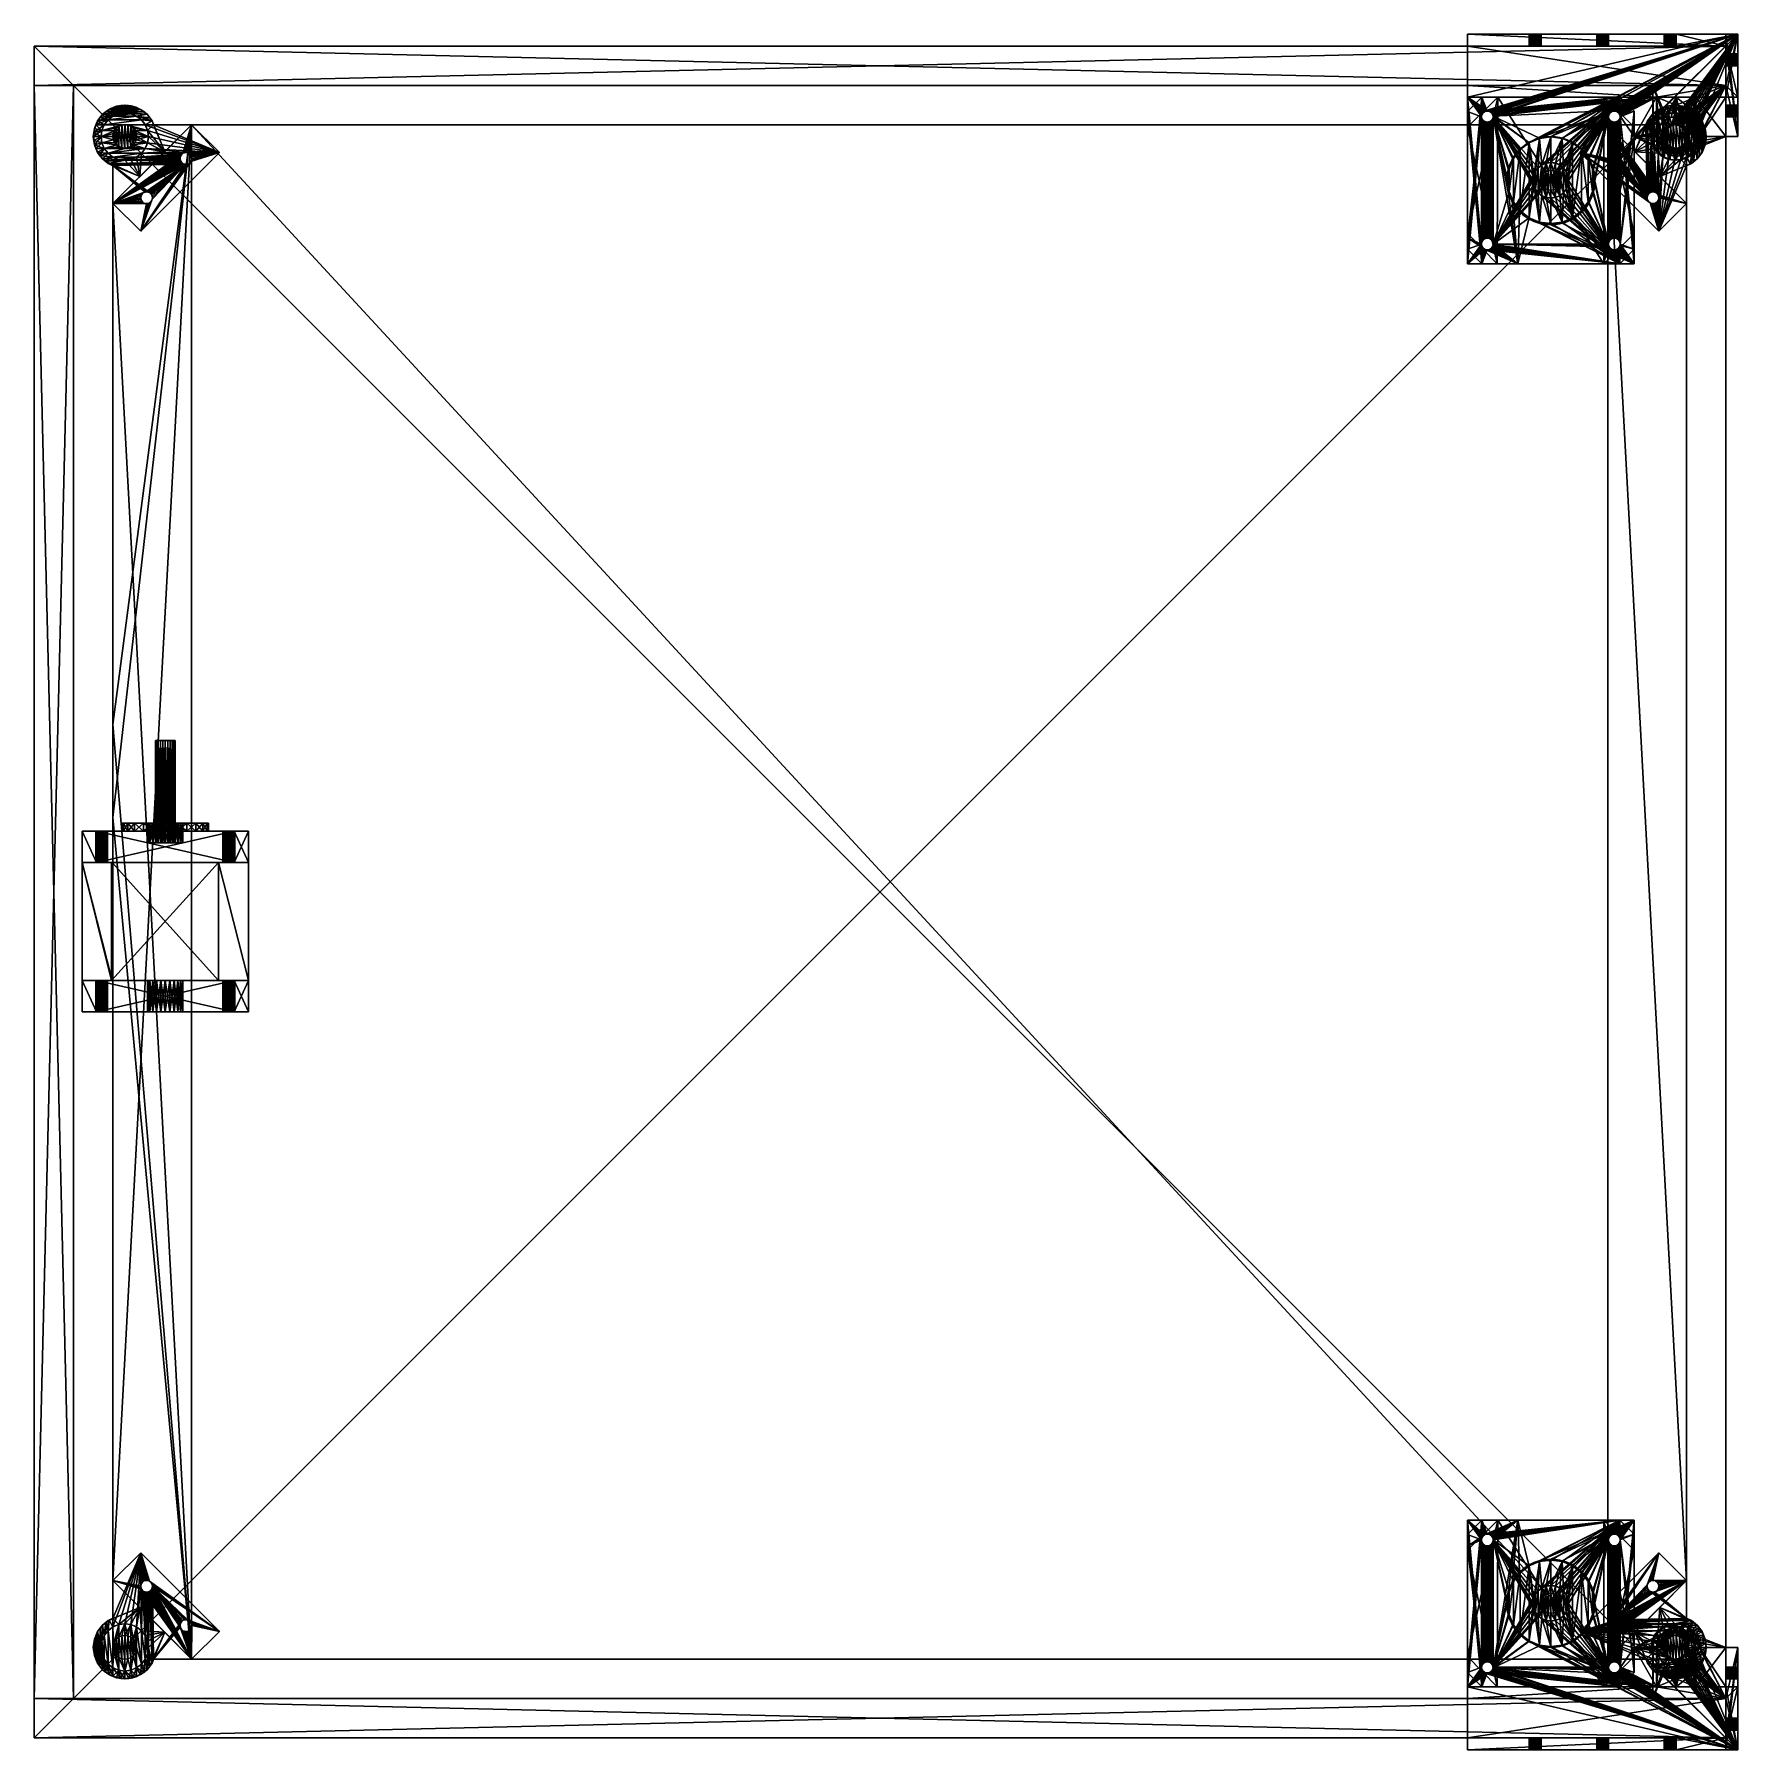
# Model space of a CAD drawing. Extents: x -10 to 423, y -13 to 423.
import ezdxf

# ---------------------------------------------------------------- set-up
doc = ezdxf.new("R2010")
doc.units = 0
doc.layers.get('0').update_dxf_attribs({"color": 13, "linetype": 'CONTINUOUS'})
for name, color, linetype in [('BARRES_PRINCIPALES', 36, 'CONTINUOUS'), ('CONNECTEUR_PLATEAU', 36, 'CONTINUOUS'), ('LM6UU', 190, 'CONTINUOUS'), ('MONTAGE_MOTEURS', 134, 'CONTINUOUS'), ('NEMA17', 134, 'CONTINUOUS'), ('PLATEAU', 252, 'CONTINUOUS')]:
    doc.layers.add(name, color=color, linetype=linetype)

# ---------------------------------------------------------------- blocks, each defined once
blk = doc.blocks.new('FOND')
for p, q in [((0, 430), (0, 0)), ((430, 430), (0, 430)), ((0, 430), (0, 430, 10)), ((430, 430, 10), (0, 430, 10)), ((0, 430, 10), (0, 0, 10)), ((430, 0), (430, 430)), ((430, 430), (430, 430, 10)), ((430, 0, 10), (430, 430, 10)), ((0, 0), (430, 0)), ((0, 0), (0, 0, 10)), ((0, 0, 10), (430, 0, 10)), ((430, 0), (430, 0, 10))]:
    blk.add_line(p, q)
mesh = blk.add_polyface()
corners = [(430, 430), (0, 0), (0, 430), (430, 0)]
mesh.append_faces([[corners[k] for k in face] for face in [(0, 1, 2), (1, 0, 3)]], dxfattribs={"vtx0": -1})
mesh = blk.add_polyface()
corners = [(0, 430, 10), (430, 430), (0, 430), (430, 430, 10)]
mesh.append_faces([[corners[k] for k in face] for face in [(0, 1, 2), (1, 0, 3)]], dxfattribs={"vtx0": -1})
mesh = blk.add_polyface()
corners = [(0, 430, 10), (0, 0), (0, 0, 10), (0, 430)]
mesh.append_faces([[corners[k] for k in face] for face in [(0, 1, 2), (1, 0, 3)]], dxfattribs={"vtx0": -1})
mesh = blk.add_polyface()
corners = [(430, 0, 10), (0, 430, 10), (0, 0, 10), (430, 430, 10)]
mesh.append_faces([[corners[k] for k in face] for face in [(0, 1, 2), (1, 0, 3)]], dxfattribs={"vtx0": -1})
mesh = blk.add_polyface()
corners = [(430, 430), (430, 0, 10), (430, 0), (430, 430, 10)]
mesh.append_faces([[corners[k] for k in face] for face in [(0, 1, 2), (1, 0, 3)]], dxfattribs={"vtx0": -1})
mesh = blk.add_polyface()
corners = [(430, 0, 10), (0, 0), (430, 0), (0, 0, 10)]
mesh.append_faces([[corners[k] for k in face] for face in [(0, 1, 2), (1, 0, 3)]], dxfattribs={"vtx0": -1})
blk = doc.blocks.new('GAUCHE')
for p, q in [((0, 380), (0, 0)), ((430, 380), (0, 380)), ((430, 380, 10), (0, 380, 10)), ((0, 380, 10), (0, 0, 10)), ((0, 380), (0, 380, 10)), ((430, 0), (430, 380)), ((430, 380), (430, 380, 10)), ((430, 0, 10), (430, 380, 10)), ((0, 0), (430, 0)), ((0, 0), (0, 0, 10)), ((0, 0, 10), (430, 0, 10)), ((430, 0), (430, 0, 10))]:
    blk.add_line(p, q)
mesh = blk.add_polyface()
corners = [(430, 380), (0, 0), (0, 380), (430, 0)]
mesh.append_faces([[corners[k] for k in face] for face in [(0, 1, 2), (1, 0, 3)]], dxfattribs={"vtx0": -1})
mesh = blk.add_polyface()
corners = [(0, 380, 10), (430, 380), (0, 380), (430, 380, 10)]
mesh.append_faces([[corners[k] for k in face] for face in [(0, 1, 2), (1, 0, 3)]], dxfattribs={"vtx0": -1})
mesh = blk.add_polyface()
corners = [(0, 380, 10), (0, 0), (0, 0, 10), (0, 380)]
mesh.append_faces([[corners[k] for k in face] for face in [(0, 1, 2), (1, 0, 3)]], dxfattribs={"vtx0": -1})
mesh = blk.add_polyface()
corners = [(430, 0, 10), (0, 380, 10), (0, 0, 10), (430, 380, 10)]
mesh.append_faces([[corners[k] for k in face] for face in [(0, 1, 2), (1, 0, 3)]], dxfattribs={"vtx0": -1})
mesh = blk.add_polyface()
corners = [(430, 380), (430, 0, 10), (430, 0), (430, 380, 10)]
mesh.append_faces([[corners[k] for k in face] for face in [(0, 1, 2), (1, 0, 3)]], dxfattribs={"vtx0": -1})
mesh = blk.add_polyface()
corners = [(430, 0, 10), (0, 0), (430, 0), (0, 0, 10)]
mesh.append_faces([[corners[k] for k in face] for face in [(0, 1, 2), (1, 0, 3)]], dxfattribs={"vtx0": -1})
blk = doc.blocks.new('BACK')
for p, q in [((410, 380), (0, 380)), ((0, 380), (0, 0)), ((0, 380), (0, 380, 10)), ((410, 380, 10), (0, 380, 10)), ((0, 380, 10), (0, 0, 10)), ((410, 0), (410, 380)), ((410, 0, 10), (410, 380, 10)), ((410, 380), (410, 380, 10)), ((0, 0), (410, 0)), ((0, 0), (0, 0, 10)), ((0, 0, 10), (410, 0, 10)), ((410, 0), (410, 0, 10))]:
    blk.add_line(p, q)
mesh = blk.add_polyface()
corners = [(0, 380, 10), (0, 0), (0, 0, 10), (0, 380)]
mesh.append_faces([[corners[k] for k in face] for face in [(0, 1, 2), (1, 0, 3)]], dxfattribs={"vtx0": -1})
mesh = blk.add_polyface()
corners = [(410, 380), (0, 0), (0, 380), (410, 0)]
mesh.append_faces([[corners[k] for k in face] for face in [(0, 1, 2), (1, 0, 3)]], dxfattribs={"vtx0": -1})
mesh = blk.add_polyface()
corners = [(0, 380, 10), (410, 380), (0, 380), (410, 380, 10)]
mesh.append_faces([[corners[k] for k in face] for face in [(0, 1, 2), (1, 0, 3)]], dxfattribs={"vtx0": -1})
mesh = blk.add_polyface()
corners = [(410, 0, 10), (0, 380, 10), (0, 0, 10), (410, 380, 10)]
mesh.append_faces([[corners[k] for k in face] for face in [(0, 1, 2), (1, 0, 3)]], dxfattribs={"vtx0": -1})
mesh = blk.add_polyface()
corners = [(410, 380), (410, 0, 10), (410, 0), (410, 380, 10)]
mesh.append_faces([[corners[k] for k in face] for face in [(0, 1, 2), (1, 0, 3)]], dxfattribs={"vtx0": -1})
mesh = blk.add_polyface()
corners = [(410, 0, 10), (0, 0), (410, 0), (0, 0, 10)]
mesh.append_faces([[corners[k] for k in face] for face in [(0, 1, 2), (1, 0, 3)]], dxfattribs={"vtx0": -1})
blk = doc.blocks.new('DROITE')
for p, q in [((0, 380), (0, 0)), ((430, 380), (0, 380)), ((430, 380, 10), (0, 380, 10)), ((0, 380, 10), (0, 0, 10)), ((0, 380), (0, 380, 10)), ((430, 0), (430, 380)), ((430, 380), (430, 380, 10)), ((430, 0, 10), (430, 380, 10)), ((0, 0), (430, 0)), ((0, 0), (0, 0, 10)), ((0, 0, 10), (430, 0, 10)), ((430, 0), (430, 0, 10))]:
    blk.add_line(p, q)
mesh = blk.add_polyface()
corners = [(430, 380), (0, 0), (0, 380), (430, 0)]
mesh.append_faces([[corners[k] for k in face] for face in [(0, 1, 2), (1, 0, 3)]], dxfattribs={"vtx0": -1})
mesh = blk.add_polyface()
corners = [(0, 380, 10), (430, 380), (0, 380), (430, 380, 10)]
mesh.append_faces([[corners[k] for k in face] for face in [(0, 1, 2), (1, 0, 3)]], dxfattribs={"vtx0": -1})
mesh = blk.add_polyface()
corners = [(0, 380, 10), (0, 0), (0, 0, 10), (0, 380)]
mesh.append_faces([[corners[k] for k in face] for face in [(0, 1, 2), (1, 0, 3)]], dxfattribs={"vtx0": -1})
mesh = blk.add_polyface()
corners = [(430, 0, 10), (0, 380, 10), (0, 0, 10), (430, 380, 10)]
mesh.append_faces([[corners[k] for k in face] for face in [(0, 1, 2), (1, 0, 3)]], dxfattribs={"vtx0": -1})
mesh = blk.add_polyface()
corners = [(430, 380), (430, 0, 10), (430, 0), (430, 380, 10)]
mesh.append_faces([[corners[k] for k in face] for face in [(0, 1, 2), (1, 0, 3)]], dxfattribs={"vtx0": -1})
mesh = blk.add_polyface()
corners = [(430, 0, 10), (0, 0), (430, 0), (0, 0, 10)]
mesh.append_faces([[corners[k] for k in face] for face in [(0, 1, 2), (1, 0, 3)]], dxfattribs={"vtx0": -1})
blk = doc.blocks.new('BARRE6MM')
at = {"layer": 'BARRES_PRINCIPALES'}
for p, q in [((0.4, 4.5), (0.4, 4.5, 418.6)), ((0.88, 5.12), (0.88, 5.12, 418.6)), ((1.5, 5.6), (1.5, 5.6, 418.6)), ((2.22, 5.9), (2.22, 5.9, 418.6)), ((3, 6), (3, 6, 418.6)), ((3.78, 5.9), (3.78, 5.9, 418.6)), ((4.5, 5.6), (4.5, 5.6, 418.6)), ((5.12, 5.12), (5.12, 5.12, 418.6)), ((5.6, 4.5), (5.6, 4.5, 418.6)), ((0, 3), (0, 3, 418.6)), ((0.1, 3.78), (0.1, 3.78, 418.6)), ((0.1, 2.22), (0.1, 2.22, 418.6)), ((0.4, 1.5), (0.4, 1.5, 418.6)), ((0.88, 0.88), (0.88, 0.88, 418.6)), ((1.5, 0.4), (1.5, 0.4, 418.6)), ((2.22, 0.1), (2.22, 0.1, 418.6)), ((3, 0), (3, 0, 418.6)), ((3.78, 0.1), (3.78, 0.1, 418.6)), ((4.5, 0.4), (4.5, 0.4, 418.6)), ((5.12, 0.88), (5.12, 0.88, 418.6)), ((5.6, 1.5), (5.6, 1.5, 418.6)), ((5.9, 3.78), (5.9, 3.78, 418.6)), ((5.9, 2.22), (5.9, 2.22, 418.6)), ((6, 3), (6, 3, 418.6))]:
    blk.add_line(p, q, dxfattribs=at)
for centre in [(3, 3), (3, 3, 418.6)]:
    blk.add_circle(centre, 3, dxfattribs=at)
mesh = blk.add_polyface(dxfattribs=at)
corners = [(0.1, 3.78), (0.1, 2.22), (0, 3), (0.4, 1.5), (0.4, 4.5), (0.88, 0.88), (0.88, 5.12), (1.5, 0.4), (1.5, 5.6), (2.22, 0.1), (2.22, 5.9), (3, 0), (3, 6), (3.78, 0.1), (3.78, 5.9), (4.5, 0.4), (4.5, 5.6), (5.12, 0.88), (5.12, 5.12), (5.6, 1.5), (5.6, 4.5), (5.9, 2.22), (5.9, 3.78), (6, 3)]
mesh.append_faces([[corners[k] for k in face] for face in [(0, 1, 2), (21, 22, 23)]], dxfattribs={"vtx0": -1})
mesh.append_faces([[corners[k] for k in face] for face in [(1, 0, 3), (3, 4, 5), (5, 6, 7), (7, 8, 9), (9, 10, 11), (11, 12, 13), (13, 14, 15), (15, 16, 17), (17, 18, 19), (19, 20, 21)]], dxfattribs={"vtx0": -1, "vtx1": -1})
mesh.append_faces([[corners[k] for k in face] for face in [(3, 0, 4), (5, 4, 6), (7, 6, 8), (9, 8, 10), (11, 10, 12), (13, 12, 14), (15, 14, 16), (17, 16, 18), (19, 18, 20), (21, 20, 22)]], dxfattribs={"vtx0": -1, "vtx2": -1})
mesh = blk.add_polyface(dxfattribs=at)
corners = [(0.1, 2.22, 418.6), (0.1, 3.78, 418.6), (0, 3, 418.6), (0.4, 1.5, 418.6), (0.4, 4.5, 418.6), (0.88, 0.88, 418.6), (0.88, 5.12, 418.6), (1.5, 0.4, 418.6), (1.5, 5.6, 418.6), (2.22, 0.1, 418.6), (2.22, 5.9, 418.6), (3, 0, 418.6), (3, 6, 418.6), (3.78, 0.1, 418.6), (3.78, 5.9, 418.6), (4.5, 0.4, 418.6), (4.5, 5.6, 418.6), (5.12, 0.88, 418.6), (5.12, 5.12, 418.6), (5.6, 1.5, 418.6), (5.6, 4.5, 418.6), (5.9, 2.22, 418.6), (5.9, 3.78, 418.6), (6, 3, 418.6)]
mesh.append_faces([[corners[k] for k in face] for face in [(0, 1, 2), (22, 21, 23)]], dxfattribs={"vtx0": -1})
mesh.append_faces([[corners[k] for k in face] for face in [(1, 3, 4), (4, 5, 6), (6, 7, 8), (8, 9, 10), (10, 11, 12), (12, 13, 14), (14, 15, 16), (16, 17, 18), (18, 19, 20), (20, 21, 22)]], dxfattribs={"vtx0": -1, "vtx1": -1})
mesh.append_faces([[corners[k] for k in face] for face in [(1, 0, 3), (4, 3, 5), (6, 5, 7), (8, 7, 9), (10, 9, 11), (12, 11, 13), (14, 13, 15), (16, 15, 17), (18, 17, 19), (20, 19, 21)]], dxfattribs={"vtx0": -1, "vtx2": -1})
mesh = blk.add_polyface(dxfattribs=at)
corners = [(0.4, 4.5, 418.6), (0.1, 3.78), (0.1, 3.78, 418.6), (0.4, 4.5)]
mesh.append_faces([[corners[k] for k in face] for face in [(0, 1, 2), (1, 0, 3)]], dxfattribs={"vtx0": -1})
mesh = blk.add_polyface(dxfattribs=at)
corners = [(0.88, 5.12, 418.6), (0.4, 4.5), (0.4, 4.5, 418.6), (0.88, 5.12)]
mesh.append_faces([[corners[k] for k in face] for face in [(0, 1, 2), (1, 0, 3)]], dxfattribs={"vtx0": -1})
mesh = blk.add_polyface(dxfattribs=at)
corners = [(0.88, 5.12, 418.6), (1.5, 5.6), (0.88, 5.12), (1.5, 5.6, 418.6)]
mesh.append_faces([[corners[k] for k in face] for face in [(0, 1, 2), (1, 0, 3)]], dxfattribs={"vtx0": -1})
mesh = blk.add_polyface(dxfattribs=at)
corners = [(1.5, 5.6, 418.6), (2.22, 5.9), (1.5, 5.6), (2.22, 5.9, 418.6)]
mesh.append_faces([[corners[k] for k in face] for face in [(0, 1, 2), (1, 0, 3)]], dxfattribs={"vtx0": -1})
mesh = blk.add_polyface(dxfattribs=at)
corners = [(2.22, 5.9, 418.6), (3, 6), (2.22, 5.9), (3, 6, 418.6)]
mesh.append_faces([[corners[k] for k in face] for face in [(0, 1, 2), (1, 0, 3)]], dxfattribs={"vtx0": -1})
mesh = blk.add_polyface(dxfattribs=at)
corners = [(3, 6, 418.6), (3.78, 5.9), (3, 6), (3.78, 5.9, 418.6)]
mesh.append_faces([[corners[k] for k in face] for face in [(0, 1, 2), (1, 0, 3)]], dxfattribs={"vtx0": -1})
mesh = blk.add_polyface(dxfattribs=at)
corners = [(3.78, 5.9, 418.6), (4.5, 5.6), (3.78, 5.9), (4.5, 5.6, 418.6)]
mesh.append_faces([[corners[k] for k in face] for face in [(0, 1, 2), (1, 0, 3)]], dxfattribs={"vtx0": -1})
mesh = blk.add_polyface(dxfattribs=at)
corners = [(4.5, 5.6, 418.6), (5.12, 5.12), (4.5, 5.6), (5.12, 5.12, 418.6)]
mesh.append_faces([[corners[k] for k in face] for face in [(0, 1, 2), (1, 0, 3)]], dxfattribs={"vtx0": -1})
mesh = blk.add_polyface(dxfattribs=at)
corners = [(5.12, 5.12), (5.6, 4.5, 418.6), (5.6, 4.5), (5.12, 5.12, 418.6)]
mesh.append_faces([[corners[k] for k in face] for face in [(0, 1, 2), (1, 0, 3)]], dxfattribs={"vtx0": -1})
mesh = blk.add_polyface(dxfattribs=at)
corners = [(5.6, 4.5), (5.9, 3.78, 418.6), (5.9, 3.78), (5.6, 4.5, 418.6)]
mesh.append_faces([[corners[k] for k in face] for face in [(0, 1, 2), (1, 0, 3)]], dxfattribs={"vtx0": -1})
mesh = blk.add_polyface(dxfattribs=at)
corners = [(0.1, 3.78, 418.6), (0, 3), (0, 3, 418.6), (0.1, 3.78)]
mesh.append_faces([[corners[k] for k in face] for face in [(0, 1, 2), (1, 0, 3)]], dxfattribs={"vtx0": -1})
mesh = blk.add_polyface(dxfattribs=at)
corners = [(0, 3, 418.6), (0.1, 2.22), (0.1, 2.22, 418.6), (0, 3)]
mesh.append_faces([[corners[k] for k in face] for face in [(0, 1, 2), (1, 0, 3)]], dxfattribs={"vtx0": -1})
mesh = blk.add_polyface(dxfattribs=at)
corners = [(0.1, 2.22, 418.6), (0.4, 1.5), (0.4, 1.5, 418.6), (0.1, 2.22)]
mesh.append_faces([[corners[k] for k in face] for face in [(0, 1, 2), (1, 0, 3)]], dxfattribs={"vtx0": -1})
mesh = blk.add_polyface(dxfattribs=at)
corners = [(0.4, 1.5, 418.6), (0.88, 0.88), (0.88, 0.88, 418.6), (0.4, 1.5)]
mesh.append_faces([[corners[k] for k in face] for face in [(0, 1, 2), (1, 0, 3)]], dxfattribs={"vtx0": -1})
mesh = blk.add_polyface(dxfattribs=at)
corners = [(1.5, 0.4, 418.6), (0.88, 0.88), (1.5, 0.4), (0.88, 0.88, 418.6)]
mesh.append_faces([[corners[k] for k in face] for face in [(0, 1, 2), (1, 0, 3)]], dxfattribs={"vtx0": -1})
mesh = blk.add_polyface(dxfattribs=at)
corners = [(2.22, 0.1, 418.6), (1.5, 0.4), (2.22, 0.1), (1.5, 0.4, 418.6)]
mesh.append_faces([[corners[k] for k in face] for face in [(0, 1, 2), (1, 0, 3)]], dxfattribs={"vtx0": -1})
mesh = blk.add_polyface(dxfattribs=at)
corners = [(3, 0, 418.6), (2.22, 0.1), (3, 0), (2.22, 0.1, 418.6)]
mesh.append_faces([[corners[k] for k in face] for face in [(0, 1, 2), (1, 0, 3)]], dxfattribs={"vtx0": -1})
mesh = blk.add_polyface(dxfattribs=at)
corners = [(3.78, 0.1, 418.6), (3, 0), (3.78, 0.1), (3, 0, 418.6)]
mesh.append_faces([[corners[k] for k in face] for face in [(0, 1, 2), (1, 0, 3)]], dxfattribs={"vtx0": -1})
mesh = blk.add_polyface(dxfattribs=at)
corners = [(4.5, 0.4, 418.6), (3.78, 0.1), (4.5, 0.4), (3.78, 0.1, 418.6)]
mesh.append_faces([[corners[k] for k in face] for face in [(0, 1, 2), (1, 0, 3)]], dxfattribs={"vtx0": -1})
mesh = blk.add_polyface(dxfattribs=at)
corners = [(5.12, 0.88, 418.6), (4.5, 0.4), (5.12, 0.88), (4.5, 0.4, 418.6)]
mesh.append_faces([[corners[k] for k in face] for face in [(0, 1, 2), (1, 0, 3)]], dxfattribs={"vtx0": -1})
mesh = blk.add_polyface(dxfattribs=at)
corners = [(5.6, 1.5), (5.12, 0.88, 418.6), (5.12, 0.88), (5.6, 1.5, 418.6)]
mesh.append_faces([[corners[k] for k in face] for face in [(0, 1, 2), (1, 0, 3)]], dxfattribs={"vtx0": -1})
mesh = blk.add_polyface(dxfattribs=at)
corners = [(5.9, 2.22), (5.6, 1.5, 418.6), (5.6, 1.5), (5.9, 2.22, 418.6)]
mesh.append_faces([[corners[k] for k in face] for face in [(0, 1, 2), (1, 0, 3)]], dxfattribs={"vtx0": -1})
mesh = blk.add_polyface(dxfattribs=at)
corners = [(5.9, 3.78), (6, 3, 418.6), (6, 3), (5.9, 3.78, 418.6)]
mesh.append_faces([[corners[k] for k in face] for face in [(0, 1, 2), (1, 0, 3)]], dxfattribs={"vtx0": -1})
mesh = blk.add_polyface(dxfattribs=at)
corners = [(6, 3), (5.9, 2.22, 418.6), (5.9, 2.22), (6, 3, 418.6)]
mesh.append_faces([[corners[k] for k in face] for face in [(0, 1, 2), (1, 0, 3)]], dxfattribs={"vtx0": -1})
blk = doc.blocks.new('COMPONENT_2')
at = {"layer": 'NEMA17'}
for p, q in [((0, 38.71, 8), (3.65, 42.3, 8)), ((3.65, 42.3), (0, 38.71)), ((38.65, 42.3, 8), (3.65, 42.3, 8)), ((38.65, 42.3), (3.65, 42.3)), ((3.65, 42.3, 8), (3.65, 42.3)), ((42.3, 38.77, 8), (38.65, 42.3, 8)), ((42.3, 38.77), (38.65, 42.3)), ((38.65, 42.3, 8), (38.65, 42.3)), ((0, 38.71, 8), (0, 3.65, 8)), ((0, 38.71, 8), (0, 38.71)), ((0, 38.71), (0, 3.65)), ((3.5, 37.3, 8), (3.5, 37.3)), ((3.55, 37.69, 8), (3.55, 37.69)), ((3.55, 36.91, 8), (3.55, 36.91)), ((3.7, 38.05, 8), (3.7, 38.05)), ((3.7, 36.55, 8), (3.7, 36.55)), ((3.94, 38.36, 8), (3.94, 38.36)), ((3.94, 36.24, 8), (3.94, 36.24)), ((4.25, 38.6, 8), (4.25, 38.6)), ((4.25, 36, 8), (4.25, 36)), ((4.61, 38.75, 8), (4.61, 38.75)), ((4.61, 35.85, 8), (4.61, 35.85)), ((5, 38.8, 8), (5, 38.8)), ((5, 35.8, 8), (5, 35.8)), ((5.39, 38.75, 8), (5.39, 38.75)), ((5.39, 35.85, 8), (5.39, 35.85)), ((5.75, 38.6, 8), (5.75, 38.6)), ((5.75, 36, 8), (5.75, 36)), ((6.06, 38.36, 8), (6.06, 38.36)), ((6.06, 36.24, 8), (6.06, 36.24)), ((6.3, 38.05, 8), (6.3, 38.05)), ((6.3, 36.55, 8), (6.3, 36.55)), ((6.45, 37.69, 8), (6.45, 37.69)), ((6.45, 36.91, 8), (6.45, 36.91)), ((6.5, 37.3, 8), (6.5, 37.3)), ((35.8, 37.3, 8), (35.8, 37.3)), ((35.85, 37.69, 8), (35.85, 37.69)), ((35.85, 36.91, 8), (35.85, 36.91)), ((36, 38.05, 8), (36, 38.05)), ((36, 36.55, 8), (36, 36.55)), ((36.24, 38.36, 8), (36.24, 38.36)), ((36.24, 36.24, 8), (36.24, 36.24)), ((36.55, 38.6, 8), (36.55, 38.6)), ((36.55, 36, 8), (36.55, 36)), ((36.91, 38.75, 8), (36.91, 38.75)), ((36.91, 35.85, 8), (36.91, 35.85)), ((37.3, 38.8, 8), (37.3, 38.8)), ((37.3, 35.8, 8), (37.3, 35.8)), ((37.69, 38.75, 8), (37.69, 38.75)), ((37.69, 35.85, 8), (37.69, 35.85)), ((38.05, 38.6, 8), (38.05, 38.6)), ((38.05, 36, 8), (38.05, 36)), ((38.36, 38.36, 8), (38.36, 38.36)), ((38.36, 36.24, 8), (38.36, 36.24)), ((38.6, 38.05, 8), (38.6, 38.05)), ((38.6, 36.55, 8), (38.6, 36.55)), ((38.75, 37.69, 8), (38.75, 37.69)), ((38.75, 36.91, 8), (38.75, 36.91)), ((38.8, 37.3, 8), (38.8, 37.3)), ((42.3, 3.65, 8), (42.3, 38.77, 8)), ((42.3, 38.77, 8), (42.3, 38.77)), ((42.3, 3.65), (42.3, 38.77)), ((15.65, 30.74, 8), (15.65, 30.74, 10)), ((18.3, 31.83, 8), (18.3, 31.83, 10)), ((21.15, 32.21, 8), (21.15, 32.21, 10)), ((24, 31.83, 8), (24, 31.83, 10)), ((26.65, 30.74, 8), (26.65, 30.74, 10)), ((11.62, 26.71, 8), (11.62, 26.71, 10)), ((13.37, 28.99, 8), (13.37, 28.99, 10)), ((28.93, 28.99, 8), (28.93, 28.99, 10)), ((30.68, 26.71, 8), (30.68, 26.71, 10)), ((10.52, 24.06, 8), (10.52, 24.06, 10)), ((16.8, 22.37, 5), (16.8, 22.37, 10)), ((17.25, 23.46, 5), (17.25, 23.46, 10)), ((17.97, 24.39, 5), (17.97, 24.39, 10)), ((18.74, 21.86, 5), (18.74, 21.86, 31)), ((18.9, 25.11, 5), (18.9, 25.11, 10)), ((18.98, 22.46, 5), (18.98, 22.46, 31)), ((19.38, 22.98, 5), (19.38, 22.98, 31)), ((19.9, 23.37, 5), (19.9, 23.37, 31)), ((19.99, 25.56, 5), (19.99, 25.56, 10)), ((20.5, 23.62, 5), (20.5, 23.62, 31)), ((21.15, 25.71, 5), (21.15, 25.71, 10)), ((21.15, 23.71, 5), (21.15, 23.71, 31)), ((21.8, 23.62, 5), (21.8, 23.62, 31)), ((22.31, 25.56, 5), (22.31, 25.56, 10)), ((22.4, 23.37, 5), (22.4, 23.37, 31)), ((22.92, 22.98, 5), (22.92, 22.98, 31)), ((23.32, 22.46, 5), (23.32, 22.46, 31)), ((23.4, 25.11, 5), (23.4, 25.11, 10)), ((23.56, 21.86, 5), (23.56, 21.86, 31)), ((24.33, 24.39, 5), (24.33, 24.39, 10)), ((25.05, 23.46, 5), (25.05, 23.46, 10)), ((25.5, 22.37, 5), (25.5, 22.37, 10)), ((31.78, 24.06, 8), (31.78, 24.06, 10)), ((10.15, 21.21, 8), (10.15, 21.21, 10)), ((10.52, 18.36, 8), (10.52, 18.36, 10)), ((16.65, 21.21, 5), (16.65, 21.21, 10)), ((16.8, 20.04, 5), (16.8, 20.04, 10)), ((17.25, 18.96, 5), (17.25, 18.96, 10)), ((17.97, 18.03, 5), (17.97, 18.03, 10)), ((18.65, 21.21, 5), (18.65, 21.21, 31)), ((18.74, 20.56, 5), (18.74, 20.56, 31)), ((18.98, 19.96, 5), (18.98, 19.96, 31)), ((19.38, 19.44, 5), (19.38, 19.44, 31)), ((19.9, 19.04, 5), (19.9, 19.04, 31)), ((20.5, 18.79, 5), (20.5, 18.79, 31)), ((21.15, 18.71, 5), (21.15, 18.71, 31)), ((21.8, 18.79, 5), (21.8, 18.79, 31)), ((22.4, 19.04, 5), (22.4, 19.04, 31)), ((22.92, 19.44, 5), (22.92, 19.44, 31)), ((23.32, 19.96, 5), (23.32, 19.96, 31)), ((23.56, 20.56, 5), (23.56, 20.56, 31)), ((23.65, 21.21, 5), (23.65, 21.21, 31)), ((24.33, 18.03, 5), (24.33, 18.03, 10)), ((25.05, 18.96, 5), (25.05, 18.96, 10)), ((25.5, 20.04, 5), (25.5, 20.04, 10)), ((25.65, 21.21, 5), (25.65, 21.21, 10)), ((31.78, 18.36, 8), (31.78, 18.36, 10)), ((32.15, 21.21, 8), (32.15, 21.21, 10)), ((11.62, 15.71, 8), (11.62, 15.71, 10)), ((13.37, 13.43, 8), (13.37, 13.43, 10)), ((18.9, 17.31, 5), (18.9, 17.31, 10)), ((19.99, 16.86, 5), (19.99, 16.86, 10)), ((21.15, 16.71, 5), (21.15, 16.71, 10)), ((22.31, 16.86, 5), (22.31, 16.86, 10)), ((23.4, 17.31, 5), (23.4, 17.31, 10)), ((28.93, 13.43, 8), (28.93, 13.43, 10)), ((30.68, 15.71, 8), (30.68, 15.71, 10)), ((15.65, 11.68, 8), (15.65, 11.68, 10)), ((18.3, 10.58, 8), (18.3, 10.58, 10)), ((21.15, 10.21, 8), (21.15, 10.21, 10)), ((24, 10.58, 8), (24, 10.58, 10)), ((26.65, 11.68, 8), (26.65, 11.68, 10)), ((3.5, 5, 8), (3.5, 5)), ((3.55, 5.39, 8), (3.55, 5.39)), ((3.55, 4.61, 8), (3.55, 4.61)), ((3.7, 5.75, 8), (3.7, 5.75)), ((3.94, 6.06, 8), (3.94, 6.06)), ((4.25, 6.3, 8), (4.25, 6.3)), ((4.61, 6.45, 8), (4.61, 6.45)), ((5, 6.5, 8), (5, 6.5)), ((5.39, 6.45, 8), (5.39, 6.45)), ((5.75, 6.3, 8), (5.75, 6.3)), ((6.06, 6.06, 8), (6.06, 6.06)), ((6.3, 5.75, 8), (6.3, 5.75)), ((6.45, 5.39, 8), (6.45, 5.39)), ((6.45, 4.61, 8), (6.45, 4.61)), ((6.5, 5, 8), (6.5, 5)), ((35.8, 5, 8), (35.8, 5)), ((35.85, 5.39, 8), (35.85, 5.39)), ((35.85, 4.61, 8), (35.85, 4.61)), ((36, 5.75, 8), (36, 5.75)), ((36.24, 6.06, 8), (36.24, 6.06)), ((36.55, 6.3, 8), (36.55, 6.3)), ((36.91, 6.45, 8), (36.91, 6.45)), ((37.3, 6.5, 8), (37.3, 6.5)), ((37.69, 6.45, 8), (37.69, 6.45)), ((38.05, 6.3, 8), (38.05, 6.3)), ((38.36, 6.06, 8), (38.36, 6.06)), ((38.6, 5.75, 8), (38.6, 5.75)), ((38.75, 5.39, 8), (38.75, 5.39)), ((38.75, 4.61, 8), (38.75, 4.61)), ((38.8, 5, 8), (38.8, 5)), ((0, 3.65, 8), (3.65, 0, 8)), ((0, 3.65, 8), (0, 3.65)), ((0, 3.65), (3.65, 0)), ((3.65, 0, 8), (38.65, 0, 8)), ((3.65, 0, 8), (3.65, 0)), ((3.65, 0), (38.65, 0)), ((3.7, 4.25, 8), (3.7, 4.25)), ((3.94, 3.94, 8), (3.94, 3.94)), ((4.25, 3.7, 8), (4.25, 3.7)), ((4.61, 3.55, 8), (4.61, 3.55)), ((5, 3.5, 8), (5, 3.5)), ((5.39, 3.55, 8), (5.39, 3.55)), ((5.75, 3.7, 8), (5.75, 3.7)), ((6.06, 3.94, 8), (6.06, 3.94)), ((6.3, 4.25, 8), (6.3, 4.25)), ((36, 4.25, 8), (36, 4.25)), ((36.24, 3.94, 8), (36.24, 3.94)), ((36.55, 3.7, 8), (36.55, 3.7)), ((36.91, 3.55, 8), (36.91, 3.55)), ((37.3, 3.5, 8), (37.3, 3.5)), ((37.69, 3.55, 8), (37.69, 3.55)), ((38.05, 3.7, 8), (38.05, 3.7)), ((38.36, 3.94, 8), (38.36, 3.94)), ((38.6, 4.25, 8), (38.6, 4.25)), ((38.65, 0, 8), (42.3, 3.65, 8)), ((38.65, 0), (42.3, 3.65)), ((38.65, 0, 8), (38.65, 0)), ((42.3, 3.65, 8), (42.3, 3.65))]:
    blk.add_line(p, q, dxfattribs=at)
at = {"layer": 'NEMA17', "extrusion": (0, 0, -1)}
for centre, radius in [((-5, 37.3, -8), 1.5), ((-5, 37.3), 1.5), ((-37.3, 37.3, -8), 1.5), ((-37.3, 37.3), 1.5), ((-21.15, 21.21, -8), 11), ((-21.15, 21.21, -10), 11), ((-21.15, 21.21, -5), 4.5), ((-21.15, 21.21, -10), 4.5), ((-21.15, 21.21, -5), 2.5), ((-21.15, 21.21, -31), 2.5), ((-5, 5, -8), 1.5), ((-5, 5), 1.5), ((-37.3, 5, -8), 1.5), ((-37.3, 5), 1.5)]:
    blk.add_circle(centre, radius, dxfattribs=at)
at = {"layer": 'NEMA17'}
mesh = blk.add_polyface(dxfattribs=at)
corners = [(3.65, 0, 8), (0, 38.71, 8), (0, 3.65, 8), (3.5, 5, 8), (3.55, 4.61, 8), (3.7, 4.25, 8), (3.94, 3.94, 8), (4.25, 3.7, 8), (4.61, 3.55, 8), (5, 3.5, 8), (38.65, 0, 8), (5.39, 3.55, 8), (5.75, 3.7, 8), (6.06, 3.94, 8), (6.3, 4.25, 8), (6.45, 4.61, 8), (6.5, 5, 8), (15.65, 11.68, 8), (13.37, 13.43, 8), (11.62, 15.71, 8), (10.52, 18.36, 8), (6.5, 37.3, 8), (10.15, 21.21, 8), (18.3, 10.58, 8), (21.15, 10.21, 8), (24, 10.58, 8), (26.65, 11.68, 8), (28.93, 13.43, 8), (36, 4.25, 8), (30.68, 15.71, 8), (35.85, 4.61, 8), (31.78, 18.36, 8), (32.15, 21.21, 8), (35.8, 5, 8), (36.24, 3.94, 8), (36.55, 3.7, 8), (36.91, 3.55, 8), (37.3, 3.5, 8), (37.69, 3.55, 8), (38.05, 3.7, 8), (38.36, 3.94, 8), (38.6, 4.25, 8), (38.75, 4.61, 8), (42.3, 3.65, 8), (38.8, 5, 8), (38.8, 37.3, 8), (3.5, 37.3, 8), (3.65, 42.3, 8), (3.55, 37.69, 8), (3.7, 38.05, 8), (3.94, 38.36, 8), (4.25, 38.6, 8), (4.61, 38.75, 8), (5, 38.8, 8), (38.65, 42.3, 8), (5.39, 38.75, 8), (5.75, 38.6, 8), (6.06, 38.36, 8), (6.3, 38.05, 8), (6.45, 37.69, 8), (15.65, 30.74, 8), (13.37, 28.99, 8), (11.62, 26.71, 8), (10.52, 24.06, 8), (18.3, 31.83, 8), (21.15, 32.21, 8), (24, 31.83, 8), (26.65, 30.74, 8), (28.93, 28.99, 8), (36, 38.05, 8), (30.68, 26.71, 8), (35.85, 37.69, 8), (31.78, 24.06, 8), (35.8, 37.3, 8), (36.24, 38.36, 8), (36.55, 38.6, 8), (36.91, 38.75, 8), (37.3, 38.8, 8), (37.69, 38.75, 8), (38.05, 38.6, 8), (38.36, 38.36, 8), (38.6, 38.05, 8), (38.75, 37.69, 8), (42.3, 38.77, 8), (35.85, 5.39, 8), (35.85, 36.91, 8), (36, 5.75, 8), (36, 36.55, 8), (36.24, 6.06, 8), (36.24, 36.24, 8), (36.55, 6.3, 8), (36.55, 36, 8), (36.91, 6.45, 8), (36.91, 35.85, 8), (37.3, 6.5, 8), (37.3, 35.8, 8), (37.69, 6.45, 8), (37.69, 35.85, 8), (38.05, 6.3, 8), (38.05, 36, 8), (38.36, 6.06, 8), (38.36, 36.24, 8), (38.6, 5.75, 8), (38.6, 36.55, 8), (38.75, 5.39, 8), (38.75, 36.91, 8), (3.55, 5.39, 8), (3.55, 36.91, 8), (3.7, 5.75, 8), (3.7, 36.55, 8), (3.94, 6.06, 8), (3.94, 36.24, 8), (4.25, 6.3, 8), (4.25, 36, 8), (4.61, 6.45, 8), (4.61, 35.85, 8), (5, 6.5, 8), (5, 35.8, 8), (5.39, 6.45, 8), (5.39, 35.85, 8), (5.75, 6.3, 8), (5.75, 36, 8), (6.06, 6.06, 8), (6.06, 36.24, 8), (6.3, 5.75, 8), (6.3, 36.55, 8), (6.45, 5.39, 8), (6.45, 36.91, 8)]
mesh.append_faces([[corners[k] for k in face] for face in [(0, 1, 2)]], dxfattribs={"vtx0": -1})
mesh.append_faces([[corners[k] for k in face] for face in [(3, 0, 4), (4, 0, 5), (5, 0, 6), (6, 0, 7), (7, 0, 8), (8, 0, 9), (9, 10, 11), (11, 10, 12), (12, 10, 13), (13, 10, 14), (14, 10, 15), (15, 10, 16), (17, 10, 23), (23, 10, 24), (24, 10, 25), (25, 10, 26), (26, 10, 27), (27, 28, 29), (29, 30, 31), (31, 30, 32), (28, 10, 34), (34, 10, 35), (35, 10, 36), (36, 10, 37), (37, 10, 38), (38, 10, 39), (39, 10, 40), (40, 10, 41), (41, 10, 42), (42, 43, 44), (1, 46, 47), (47, 53, 54), (60, 21, 61), (61, 21, 62), (62, 21, 63), (63, 21, 22), (69, 70, 71), (71, 32, 73), (54, 82, 83), (83, 45, 43), (84, 73, 33), (73, 84, 85), (85, 86, 87), (87, 88, 89), (89, 90, 91), (91, 92, 93), (93, 94, 95), (95, 96, 97), (97, 98, 99), (99, 100, 101), (101, 102, 103), (103, 104, 105), (105, 44, 45), (106, 46, 3), (46, 106, 107), (107, 108, 109), (109, 110, 111), (111, 112, 113), (113, 114, 115), (115, 116, 117), (117, 118, 119), (119, 120, 121), (121, 122, 123), (123, 124, 125), (125, 126, 127), (127, 16, 21)]], dxfattribs={"vtx0": -1, "vtx1": -1})
mesh.append_faces([[corners[k] for k in face] for face in [(1, 0, 3), (16, 10, 17), (16, 20, 21), (27, 10, 28), (44, 43, 45), (46, 1, 3), (54, 21, 60), (54, 68, 69), (73, 32, 33)]], dxfattribs={"vtx0": -1, "vtx1": -1, "vtx2": -1})
mesh.append_faces([[corners[k] for k in face] for face in [(9, 0, 10), (16, 17, 18), (16, 18, 19), (16, 19, 20), (21, 20, 22), (29, 28, 30), (32, 30, 33), (42, 10, 43), (47, 46, 48), (47, 48, 49), (47, 49, 50), (47, 50, 51), (47, 51, 52), (47, 52, 53), (54, 53, 55), (54, 55, 56), (54, 56, 57), (54, 57, 58), (54, 58, 59), (54, 59, 21), (54, 60, 64), (54, 64, 65), (54, 65, 66), (54, 66, 67), (54, 67, 68), (69, 68, 70), (71, 70, 72), (71, 72, 32), (54, 69, 74), (54, 74, 75), (54, 75, 76), (54, 76, 77), (54, 77, 78), (54, 78, 79), (54, 79, 80), (54, 80, 81), (54, 81, 82), (83, 82, 45), (85, 84, 86), (87, 86, 88), (89, 88, 90), (91, 90, 92), (93, 92, 94), (95, 94, 96), (97, 96, 98), (99, 98, 100), (101, 100, 102), (103, 102, 104), (105, 104, 44), (107, 106, 108), (109, 108, 110), (111, 110, 112), (113, 112, 114), (115, 114, 116), (117, 116, 118), (119, 118, 120), (121, 120, 122), (123, 122, 124), (125, 124, 126), (127, 126, 16)]], dxfattribs={"vtx0": -1, "vtx2": -1})
mesh = blk.add_polyface(dxfattribs=at)
corners = [(0, 38.71, 8), (3.65, 42.3), (0, 38.71), (3.65, 42.3, 8)]
mesh.append_faces([[corners[k] for k in face] for face in [(0, 1, 2), (1, 0, 3)]], dxfattribs={"vtx0": -1})
mesh = blk.add_polyface(dxfattribs=at)
corners = [(3.65, 42.3), (0, 3.65), (0, 38.71), (3.5, 37.3), (3.55, 37.69), (3.7, 38.05), (3.94, 38.36), (4.25, 38.6), (4.61, 38.75), (5, 38.8), (38.65, 42.3), (5.39, 38.75), (5.75, 38.6), (6.06, 38.36), (6.3, 38.05), (6.45, 37.69), (6.5, 37.3), (6.5, 5), (36, 38.05), (35.85, 37.69), (35.8, 37.3), (36.24, 38.36), (36.55, 38.6), (36.91, 38.75), (37.3, 38.8), (37.69, 38.75), (38.05, 38.6), (38.36, 38.36), (38.6, 38.05), (38.75, 37.69), (42.3, 38.77), (38.8, 37.3), (38.8, 5), (3.5, 5), (3.65, 0), (3.55, 4.61), (3.7, 4.25), (3.94, 3.94), (4.25, 3.7), (4.61, 3.55), (5, 3.5), (38.65, 0), (5.39, 3.55), (5.75, 3.7), (6.06, 3.94), (6.3, 4.25), (6.45, 4.61), (36, 4.25), (35.85, 4.61), (35.8, 5), (36.24, 3.94), (36.55, 3.7), (36.91, 3.55), (37.3, 3.5), (37.69, 3.55), (38.05, 3.7), (38.36, 3.94), (38.6, 4.25), (38.75, 4.61), (42.3, 3.65), (35.85, 36.91), (35.85, 5.39), (36, 5.75), (36, 36.55), (36.24, 36.24), (36.24, 6.06), (36.55, 36), (36.55, 6.3), (36.91, 35.85), (36.91, 6.45), (37.3, 35.8), (37.3, 6.5), (37.69, 35.85), (37.69, 6.45), (38.05, 6.3), (38.05, 36), (38.36, 36.24), (38.36, 6.06), (38.6, 36.55), (38.6, 5.75), (38.75, 36.91), (38.75, 5.39), (3.55, 36.91), (3.55, 5.39), (3.7, 5.75), (3.7, 36.55), (3.94, 6.06), (3.94, 36.24), (4.25, 36), (4.25, 6.3), (4.61, 6.45), (4.61, 35.85), (5, 6.5), (5, 35.8), (5.39, 35.85), (5.39, 6.45), (5.75, 6.3), (5.75, 36), (6.06, 6.06), (6.06, 36.24), (6.3, 5.75), (6.3, 36.55), (6.45, 36.91), (6.45, 5.39)]
mesh.append_faces([[corners[k] for k in face] for face in [(0, 1, 2)]], dxfattribs={"vtx0": -1})
mesh.append_faces([[corners[k] for k in face] for face in [(3, 0, 4), (4, 0, 5), (5, 0, 6), (6, 0, 7), (7, 0, 8), (8, 0, 9), (9, 10, 11), (11, 10, 12), (12, 10, 13), (13, 10, 14), (14, 10, 15), (15, 10, 16), (18, 10, 21), (21, 10, 22), (22, 10, 23), (23, 10, 24), (24, 10, 25), (25, 10, 26), (26, 10, 27), (27, 10, 28), (28, 10, 29), (29, 30, 31), (1, 33, 34), (34, 40, 41), (47, 17, 48), (48, 17, 49), (41, 58, 59), (59, 32, 30), (60, 49, 20), (49, 60, 61), (61, 60, 62), (62, 64, 65), (65, 66, 67), (67, 68, 69), (69, 70, 71), (71, 72, 73), (73, 72, 74), (74, 76, 77), (77, 78, 79), (79, 80, 81), (81, 80, 32), (82, 33, 3), (33, 82, 83), (83, 82, 84), (84, 85, 86), (86, 88, 89), (89, 88, 90), (90, 91, 92), (92, 94, 95), (95, 94, 96), (96, 97, 98), (98, 99, 100), (100, 102, 103), (103, 16, 17)]], dxfattribs={"vtx0": -1, "vtx1": -1})
mesh.append_faces([[corners[k] for k in face] for face in [(1, 0, 3), (16, 10, 17), (17, 10, 18), (31, 30, 32), (33, 1, 3), (41, 17, 47), (49, 17, 20)]], dxfattribs={"vtx0": -1, "vtx1": -1, "vtx2": -1})
mesh.append_faces([[corners[k] for k in face] for face in [(9, 0, 10), (17, 18, 19), (17, 19, 20), (29, 10, 30), (34, 33, 35), (34, 35, 36), (34, 36, 37), (34, 37, 38), (34, 38, 39), (34, 39, 40), (41, 40, 42), (41, 42, 43), (41, 43, 44), (41, 44, 45), (41, 45, 46), (41, 46, 17), (41, 47, 50), (41, 50, 51), (41, 51, 52), (41, 52, 53), (41, 53, 54), (41, 54, 55), (41, 55, 56), (41, 56, 57), (41, 57, 58), (59, 58, 32), (62, 60, 63), (62, 63, 64), (65, 64, 66), (67, 66, 68), (69, 68, 70), (71, 70, 72), (74, 72, 75), (74, 75, 76), (77, 76, 78), (79, 78, 80), (32, 80, 31), (84, 82, 85), (86, 85, 87), (86, 87, 88), (90, 88, 91), (92, 91, 93), (92, 93, 94), (96, 94, 97), (98, 97, 99), (100, 99, 101), (100, 101, 102), (103, 102, 16)]], dxfattribs={"vtx0": -1, "vtx2": -1})
mesh = blk.add_polyface(dxfattribs=at)
corners = [(3.65, 42.3, 8), (38.65, 42.3), (3.65, 42.3), (38.65, 42.3, 8)]
mesh.append_faces([[corners[k] for k in face] for face in [(0, 1, 2), (1, 0, 3)]], dxfattribs={"vtx0": -1})
mesh = blk.add_polyface(dxfattribs=at)
corners = [(38.65, 42.3, 8), (42.3, 38.77), (38.65, 42.3), (42.3, 38.77, 8)]
mesh.append_faces([[corners[k] for k in face] for face in [(0, 1, 2), (1, 0, 3)]], dxfattribs={"vtx0": -1})
mesh = blk.add_polyface(dxfattribs=at)
corners = [(0, 38.71, 8), (0, 3.65), (0, 3.65, 8), (0, 38.71)]
mesh.append_faces([[corners[k] for k in face] for face in [(0, 1, 2), (1, 0, 3)]], dxfattribs={"vtx0": -1})
mesh = blk.add_polyface(dxfattribs=at)
corners = [(3.55, 37.69), (3.5, 37.3, 8), (3.5, 37.3), (3.55, 37.69, 8)]
mesh.append_faces([[corners[k] for k in face] for face in [(0, 1, 2), (1, 0, 3)]], dxfattribs={"vtx0": -1})
mesh = blk.add_polyface(dxfattribs=at)
corners = [(3.5, 37.3), (3.55, 36.91, 8), (3.55, 36.91), (3.5, 37.3, 8)]
mesh.append_faces([[corners[k] for k in face] for face in [(0, 1, 2), (1, 0, 3)]], dxfattribs={"vtx0": -1})
mesh = blk.add_polyface(dxfattribs=at)
corners = [(3.7, 38.05), (3.55, 37.69, 8), (3.55, 37.69), (3.7, 38.05, 8)]
mesh.append_faces([[corners[k] for k in face] for face in [(0, 1, 2), (1, 0, 3)]], dxfattribs={"vtx0": -1})
mesh = blk.add_polyface(dxfattribs=at)
corners = [(3.55, 36.91), (3.7, 36.55, 8), (3.7, 36.55), (3.55, 36.91, 8)]
mesh.append_faces([[corners[k] for k in face] for face in [(0, 1, 2), (1, 0, 3)]], dxfattribs={"vtx0": -1})
mesh = blk.add_polyface(dxfattribs=at)
corners = [(3.94, 38.36), (3.7, 38.05, 8), (3.7, 38.05), (3.94, 38.36, 8)]
mesh.append_faces([[corners[k] for k in face] for face in [(0, 1, 2), (1, 0, 3)]], dxfattribs={"vtx0": -1})
mesh = blk.add_polyface(dxfattribs=at)
corners = [(3.7, 36.55), (3.94, 36.24, 8), (3.94, 36.24), (3.7, 36.55, 8)]
mesh.append_faces([[corners[k] for k in face] for face in [(0, 1, 2), (1, 0, 3)]], dxfattribs={"vtx0": -1})
mesh = blk.add_polyface(dxfattribs=at)
corners = [(4.25, 38.6, 8), (3.94, 38.36), (4.25, 38.6), (3.94, 38.36, 8)]
mesh.append_faces([[corners[k] for k in face] for face in [(0, 1, 2), (1, 0, 3)]], dxfattribs={"vtx0": -1})
mesh = blk.add_polyface(dxfattribs=at)
corners = [(3.94, 36.24, 8), (4.25, 36), (3.94, 36.24), (4.25, 36, 8)]
mesh.append_faces([[corners[k] for k in face] for face in [(0, 1, 2), (1, 0, 3)]], dxfattribs={"vtx0": -1})
mesh = blk.add_polyface(dxfattribs=at)
corners = [(4.61, 38.75, 8), (4.25, 38.6), (4.61, 38.75), (4.25, 38.6, 8)]
mesh.append_faces([[corners[k] for k in face] for face in [(0, 1, 2), (1, 0, 3)]], dxfattribs={"vtx0": -1})
mesh = blk.add_polyface(dxfattribs=at)
corners = [(4.25, 36, 8), (4.61, 35.85), (4.25, 36), (4.61, 35.85, 8)]
mesh.append_faces([[corners[k] for k in face] for face in [(0, 1, 2), (1, 0, 3)]], dxfattribs={"vtx0": -1})
mesh = blk.add_polyface(dxfattribs=at)
corners = [(5, 38.8, 8), (4.61, 38.75), (5, 38.8), (4.61, 38.75, 8)]
mesh.append_faces([[corners[k] for k in face] for face in [(0, 1, 2), (1, 0, 3)]], dxfattribs={"vtx0": -1})
mesh = blk.add_polyface(dxfattribs=at)
corners = [(4.61, 35.85, 8), (5, 35.8), (4.61, 35.85), (5, 35.8, 8)]
mesh.append_faces([[corners[k] for k in face] for face in [(0, 1, 2), (1, 0, 3)]], dxfattribs={"vtx0": -1})
mesh = blk.add_polyface(dxfattribs=at)
corners = [(5.39, 38.75, 8), (5, 38.8), (5.39, 38.75), (5, 38.8, 8)]
mesh.append_faces([[corners[k] for k in face] for face in [(0, 1, 2), (1, 0, 3)]], dxfattribs={"vtx0": -1})
mesh = blk.add_polyface(dxfattribs=at)
corners = [(5, 35.8, 8), (5.39, 35.85), (5, 35.8), (5.39, 35.85, 8)]
mesh.append_faces([[corners[k] for k in face] for face in [(0, 1, 2), (1, 0, 3)]], dxfattribs={"vtx0": -1})
mesh = blk.add_polyface(dxfattribs=at)
corners = [(5.75, 38.6, 8), (5.39, 38.75), (5.75, 38.6), (5.39, 38.75, 8)]
mesh.append_faces([[corners[k] for k in face] for face in [(0, 1, 2), (1, 0, 3)]], dxfattribs={"vtx0": -1})
mesh = blk.add_polyface(dxfattribs=at)
corners = [(5.39, 35.85, 8), (5.75, 36), (5.39, 35.85), (5.75, 36, 8)]
mesh.append_faces([[corners[k] for k in face] for face in [(0, 1, 2), (1, 0, 3)]], dxfattribs={"vtx0": -1})
mesh = blk.add_polyface(dxfattribs=at)
corners = [(6.06, 38.36, 8), (5.75, 38.6), (6.06, 38.36), (5.75, 38.6, 8)]
mesh.append_faces([[corners[k] for k in face] for face in [(0, 1, 2), (1, 0, 3)]], dxfattribs={"vtx0": -1})
mesh = blk.add_polyface(dxfattribs=at)
corners = [(5.75, 36, 8), (6.06, 36.24), (5.75, 36), (6.06, 36.24, 8)]
mesh.append_faces([[corners[k] for k in face] for face in [(0, 1, 2), (1, 0, 3)]], dxfattribs={"vtx0": -1})
mesh = blk.add_polyface(dxfattribs=at)
corners = [(6.06, 38.36, 8), (6.3, 38.05), (6.3, 38.05, 8), (6.06, 38.36)]
mesh.append_faces([[corners[k] for k in face] for face in [(0, 1, 2), (1, 0, 3)]], dxfattribs={"vtx0": -1})
mesh = blk.add_polyface(dxfattribs=at)
corners = [(6.3, 36.55, 8), (6.06, 36.24), (6.06, 36.24, 8), (6.3, 36.55)]
mesh.append_faces([[corners[k] for k in face] for face in [(0, 1, 2), (1, 0, 3)]], dxfattribs={"vtx0": -1})
mesh = blk.add_polyface(dxfattribs=at)
corners = [(6.3, 38.05, 8), (6.45, 37.69), (6.45, 37.69, 8), (6.3, 38.05)]
mesh.append_faces([[corners[k] for k in face] for face in [(0, 1, 2), (1, 0, 3)]], dxfattribs={"vtx0": -1})
mesh = blk.add_polyface(dxfattribs=at)
corners = [(6.45, 36.91, 8), (6.3, 36.55), (6.3, 36.55, 8), (6.45, 36.91)]
mesh.append_faces([[corners[k] for k in face] for face in [(0, 1, 2), (1, 0, 3)]], dxfattribs={"vtx0": -1})
mesh = blk.add_polyface(dxfattribs=at)
corners = [(6.45, 37.69, 8), (6.5, 37.3), (6.5, 37.3, 8), (6.45, 37.69)]
mesh.append_faces([[corners[k] for k in face] for face in [(0, 1, 2), (1, 0, 3)]], dxfattribs={"vtx0": -1})
mesh = blk.add_polyface(dxfattribs=at)
corners = [(6.5, 37.3, 8), (6.45, 36.91), (6.45, 36.91, 8), (6.5, 37.3)]
mesh.append_faces([[corners[k] for k in face] for face in [(0, 1, 2), (1, 0, 3)]], dxfattribs={"vtx0": -1})
mesh = blk.add_polyface(dxfattribs=at)
corners = [(35.85, 37.69), (35.8, 37.3, 8), (35.8, 37.3), (35.85, 37.69, 8)]
mesh.append_faces([[corners[k] for k in face] for face in [(0, 1, 2), (1, 0, 3)]], dxfattribs={"vtx0": -1})
mesh = blk.add_polyface(dxfattribs=at)
corners = [(35.8, 37.3), (35.85, 36.91, 8), (35.85, 36.91), (35.8, 37.3, 8)]
mesh.append_faces([[corners[k] for k in face] for face in [(0, 1, 2), (1, 0, 3)]], dxfattribs={"vtx0": -1})
mesh = blk.add_polyface(dxfattribs=at)
corners = [(36, 38.05), (35.85, 37.69, 8), (35.85, 37.69), (36, 38.05, 8)]
mesh.append_faces([[corners[k] for k in face] for face in [(0, 1, 2), (1, 0, 3)]], dxfattribs={"vtx0": -1})
mesh = blk.add_polyface(dxfattribs=at)
corners = [(35.85, 36.91), (36, 36.55, 8), (36, 36.55), (35.85, 36.91, 8)]
mesh.append_faces([[corners[k] for k in face] for face in [(0, 1, 2), (1, 0, 3)]], dxfattribs={"vtx0": -1})
mesh = blk.add_polyface(dxfattribs=at)
corners = [(36.24, 38.36), (36, 38.05, 8), (36, 38.05), (36.24, 38.36, 8)]
mesh.append_faces([[corners[k] for k in face] for face in [(0, 1, 2), (1, 0, 3)]], dxfattribs={"vtx0": -1})
mesh = blk.add_polyface(dxfattribs=at)
corners = [(36, 36.55), (36.24, 36.24, 8), (36.24, 36.24), (36, 36.55, 8)]
mesh.append_faces([[corners[k] for k in face] for face in [(0, 1, 2), (1, 0, 3)]], dxfattribs={"vtx0": -1})
mesh = blk.add_polyface(dxfattribs=at)
corners = [(36.55, 38.6, 8), (36.24, 38.36), (36.55, 38.6), (36.24, 38.36, 8)]
mesh.append_faces([[corners[k] for k in face] for face in [(0, 1, 2), (1, 0, 3)]], dxfattribs={"vtx0": -1})
mesh = blk.add_polyface(dxfattribs=at)
corners = [(36.24, 36.24, 8), (36.55, 36), (36.24, 36.24), (36.55, 36, 8)]
mesh.append_faces([[corners[k] for k in face] for face in [(0, 1, 2), (1, 0, 3)]], dxfattribs={"vtx0": -1})
mesh = blk.add_polyface(dxfattribs=at)
corners = [(36.91, 38.75, 8), (36.55, 38.6), (36.91, 38.75), (36.55, 38.6, 8)]
mesh.append_faces([[corners[k] for k in face] for face in [(0, 1, 2), (1, 0, 3)]], dxfattribs={"vtx0": -1})
mesh = blk.add_polyface(dxfattribs=at)
corners = [(36.55, 36, 8), (36.91, 35.85), (36.55, 36), (36.91, 35.85, 8)]
mesh.append_faces([[corners[k] for k in face] for face in [(0, 1, 2), (1, 0, 3)]], dxfattribs={"vtx0": -1})
mesh = blk.add_polyface(dxfattribs=at)
corners = [(37.3, 38.8, 8), (36.91, 38.75), (37.3, 38.8), (36.91, 38.75, 8)]
mesh.append_faces([[corners[k] for k in face] for face in [(0, 1, 2), (1, 0, 3)]], dxfattribs={"vtx0": -1})
mesh = blk.add_polyface(dxfattribs=at)
corners = [(36.91, 35.85, 8), (37.3, 35.8), (36.91, 35.85), (37.3, 35.8, 8)]
mesh.append_faces([[corners[k] for k in face] for face in [(0, 1, 2), (1, 0, 3)]], dxfattribs={"vtx0": -1})
mesh = blk.add_polyface(dxfattribs=at)
corners = [(37.69, 38.75, 8), (37.3, 38.8), (37.69, 38.75), (37.3, 38.8, 8)]
mesh.append_faces([[corners[k] for k in face] for face in [(0, 1, 2), (1, 0, 3)]], dxfattribs={"vtx0": -1})
mesh = blk.add_polyface(dxfattribs=at)
corners = [(37.3, 35.8, 8), (37.69, 35.85), (37.3, 35.8), (37.69, 35.85, 8)]
mesh.append_faces([[corners[k] for k in face] for face in [(0, 1, 2), (1, 0, 3)]], dxfattribs={"vtx0": -1})
mesh = blk.add_polyface(dxfattribs=at)
corners = [(38.05, 38.6, 8), (37.69, 38.75), (38.05, 38.6), (37.69, 38.75, 8)]
mesh.append_faces([[corners[k] for k in face] for face in [(0, 1, 2), (1, 0, 3)]], dxfattribs={"vtx0": -1})
mesh = blk.add_polyface(dxfattribs=at)
corners = [(37.69, 35.85, 8), (38.05, 36), (37.69, 35.85), (38.05, 36, 8)]
mesh.append_faces([[corners[k] for k in face] for face in [(0, 1, 2), (1, 0, 3)]], dxfattribs={"vtx0": -1})
mesh = blk.add_polyface(dxfattribs=at)
corners = [(38.36, 38.36, 8), (38.05, 38.6), (38.36, 38.36), (38.05, 38.6, 8)]
mesh.append_faces([[corners[k] for k in face] for face in [(0, 1, 2), (1, 0, 3)]], dxfattribs={"vtx0": -1})
mesh = blk.add_polyface(dxfattribs=at)
corners = [(38.05, 36, 8), (38.36, 36.24), (38.05, 36), (38.36, 36.24, 8)]
mesh.append_faces([[corners[k] for k in face] for face in [(0, 1, 2), (1, 0, 3)]], dxfattribs={"vtx0": -1})
mesh = blk.add_polyface(dxfattribs=at)
corners = [(38.36, 38.36, 8), (38.6, 38.05), (38.6, 38.05, 8), (38.36, 38.36)]
mesh.append_faces([[corners[k] for k in face] for face in [(0, 1, 2), (1, 0, 3)]], dxfattribs={"vtx0": -1})
mesh = blk.add_polyface(dxfattribs=at)
corners = [(38.6, 36.55, 8), (38.36, 36.24), (38.36, 36.24, 8), (38.6, 36.55)]
mesh.append_faces([[corners[k] for k in face] for face in [(0, 1, 2), (1, 0, 3)]], dxfattribs={"vtx0": -1})
mesh = blk.add_polyface(dxfattribs=at)
corners = [(38.6, 38.05, 8), (38.75, 37.69), (38.75, 37.69, 8), (38.6, 38.05)]
mesh.append_faces([[corners[k] for k in face] for face in [(0, 1, 2), (1, 0, 3)]], dxfattribs={"vtx0": -1})
mesh = blk.add_polyface(dxfattribs=at)
corners = [(38.75, 36.91, 8), (38.6, 36.55), (38.6, 36.55, 8), (38.75, 36.91)]
mesh.append_faces([[corners[k] for k in face] for face in [(0, 1, 2), (1, 0, 3)]], dxfattribs={"vtx0": -1})
mesh = blk.add_polyface(dxfattribs=at)
corners = [(38.75, 37.69, 8), (38.8, 37.3), (38.8, 37.3, 8), (38.75, 37.69)]
mesh.append_faces([[corners[k] for k in face] for face in [(0, 1, 2), (1, 0, 3)]], dxfattribs={"vtx0": -1})
mesh = blk.add_polyface(dxfattribs=at)
corners = [(38.8, 37.3, 8), (38.75, 36.91), (38.75, 36.91, 8), (38.8, 37.3)]
mesh.append_faces([[corners[k] for k in face] for face in [(0, 1, 2), (1, 0, 3)]], dxfattribs={"vtx0": -1})
mesh = blk.add_polyface(dxfattribs=at)
corners = [(42.3, 38.77), (42.3, 3.65, 8), (42.3, 3.65), (42.3, 38.77, 8)]
mesh.append_faces([[corners[k] for k in face] for face in [(0, 1, 2), (1, 0, 3)]], dxfattribs={"vtx0": -1})
mesh = blk.add_polyface(dxfattribs=at)
corners = [(15.65, 11.68, 10), (16.8, 20.04, 10), (16.65, 21.21, 10), (18.3, 10.58, 10), (17.25, 18.96, 10), (17.97, 18.03, 10), (18.9, 17.31, 10), (21.15, 10.21, 10), (19.99, 16.86, 10), (21.15, 16.71, 10), (24, 10.58, 10), (22.31, 16.86, 10), (23.4, 17.31, 10), (24.33, 18.03, 10), (26.65, 11.68, 10), (25.05, 18.96, 10), (25.5, 20.04, 10), (25.65, 21.21, 10), (26.65, 30.74, 10), (28.93, 28.99, 10), (28.93, 13.43, 10), (30.68, 15.71, 10), (30.68, 26.71, 10), (31.78, 18.36, 10), (31.78, 24.06, 10), (32.15, 21.21, 10), (10.52, 18.36, 10), (10.52, 24.06, 10), (10.15, 21.21, 10), (11.62, 26.71, 10), (11.62, 15.71, 10), (13.37, 28.99, 10), (13.37, 13.43, 10), (15.65, 30.74, 10), (16.8, 22.37, 10), (18.3, 31.83, 10), (17.25, 23.46, 10), (17.97, 24.39, 10), (18.9, 25.11, 10), (21.15, 32.21, 10), (19.99, 25.56, 10), (21.15, 25.71, 10), (24, 31.83, 10), (22.31, 25.56, 10), (23.4, 25.11, 10), (24.33, 24.39, 10), (25.05, 23.46, 10), (25.5, 22.37, 10)]
mesh.append_faces([[corners[k] for k in face] for face in [(24, 23, 25), (26, 27, 28)]], dxfattribs={"vtx0": -1})
mesh.append_faces([[corners[k] for k in face] for face in [(1, 3, 4), (4, 3, 5), (5, 3, 6), (6, 7, 8), (8, 7, 9), (9, 10, 11), (11, 10, 12), (12, 10, 13), (13, 14, 15), (15, 14, 16), (16, 14, 17), (18, 14, 19), (19, 21, 22), (22, 23, 24), (27, 26, 29), (29, 30, 31), (31, 32, 33), (33, 34, 35), (35, 38, 39), (39, 41, 42), (42, 45, 18)]], dxfattribs={"vtx0": -1, "vtx1": -1})
mesh.append_faces([[corners[k] for k in face] for face in [(17, 14, 18), (33, 0, 2)]], dxfattribs={"vtx0": -1, "vtx1": -1, "vtx2": -1})
mesh.append_faces([[corners[k] for k in face] for face in [(0, 1, 2), (1, 0, 3), (6, 3, 7), (9, 7, 10), (13, 10, 14), (19, 14, 20), (19, 20, 21), (22, 21, 23), (29, 26, 30), (31, 30, 32), (33, 32, 0), (33, 2, 34), (35, 34, 36), (35, 36, 37), (35, 37, 38), (39, 38, 40), (39, 40, 41), (42, 41, 43), (42, 43, 44), (42, 44, 45), (18, 45, 46), (18, 46, 47), (18, 47, 17)]], dxfattribs={"vtx0": -1, "vtx2": -1})
mesh = blk.add_polyface(dxfattribs=at)
corners = [(13.37, 28.99, 10), (15.65, 30.74, 8), (13.37, 28.99, 8), (15.65, 30.74, 10)]
mesh.append_faces([[corners[k] for k in face] for face in [(0, 1, 2), (1, 0, 3)]], dxfattribs={"vtx0": -1})
mesh = blk.add_polyface(dxfattribs=at)
corners = [(15.65, 30.74, 10), (18.3, 31.83, 8), (15.65, 30.74, 8), (18.3, 31.83, 10)]
mesh.append_faces([[corners[k] for k in face] for face in [(0, 1, 2), (1, 0, 3)]], dxfattribs={"vtx0": -1})
mesh = blk.add_polyface(dxfattribs=at)
corners = [(18.3, 31.83, 10), (21.15, 32.21, 8), (18.3, 31.83, 8), (21.15, 32.21, 10)]
mesh.append_faces([[corners[k] for k in face] for face in [(0, 1, 2), (1, 0, 3)]], dxfattribs={"vtx0": -1})
mesh = blk.add_polyface(dxfattribs=at)
corners = [(21.15, 32.21, 10), (24, 31.83, 8), (21.15, 32.21, 8), (24, 31.83, 10)]
mesh.append_faces([[corners[k] for k in face] for face in [(0, 1, 2), (1, 0, 3)]], dxfattribs={"vtx0": -1})
mesh = blk.add_polyface(dxfattribs=at)
corners = [(24, 31.83, 10), (26.65, 30.74, 8), (24, 31.83, 8), (26.65, 30.74, 10)]
mesh.append_faces([[corners[k] for k in face] for face in [(0, 1, 2), (1, 0, 3)]], dxfattribs={"vtx0": -1})
mesh = blk.add_polyface(dxfattribs=at)
corners = [(26.65, 30.74, 10), (28.93, 28.99, 8), (26.65, 30.74, 8), (28.93, 28.99, 10)]
mesh.append_faces([[corners[k] for k in face] for face in [(0, 1, 2), (1, 0, 3)]], dxfattribs={"vtx0": -1})
mesh = blk.add_polyface(dxfattribs=at)
corners = [(11.62, 26.71, 10), (10.52, 24.06, 8), (10.52, 24.06, 10), (11.62, 26.71, 8)]
mesh.append_faces([[corners[k] for k in face] for face in [(0, 1, 2), (1, 0, 3)]], dxfattribs={"vtx0": -1})
mesh = blk.add_polyface(dxfattribs=at)
corners = [(13.37, 28.99, 10), (11.62, 26.71, 8), (11.62, 26.71, 10), (13.37, 28.99, 8)]
mesh.append_faces([[corners[k] for k in face] for face in [(0, 1, 2), (1, 0, 3)]], dxfattribs={"vtx0": -1})
mesh = blk.add_polyface(dxfattribs=at)
corners = [(28.93, 28.99, 8), (30.68, 26.71, 10), (30.68, 26.71, 8), (28.93, 28.99, 10)]
mesh.append_faces([[corners[k] for k in face] for face in [(0, 1, 2), (1, 0, 3)]], dxfattribs={"vtx0": -1})
mesh = blk.add_polyface(dxfattribs=at)
corners = [(30.68, 26.71, 8), (31.78, 24.06, 10), (31.78, 24.06, 8), (30.68, 26.71, 10)]
mesh.append_faces([[corners[k] for k in face] for face in [(0, 1, 2), (1, 0, 3)]], dxfattribs={"vtx0": -1})
mesh = blk.add_polyface(dxfattribs=at)
corners = [(10.52, 24.06, 10), (10.15, 21.21, 8), (10.15, 21.21, 10), (10.52, 24.06, 8)]
mesh.append_faces([[corners[k] for k in face] for face in [(0, 1, 2), (1, 0, 3)]], dxfattribs={"vtx0": -1})
mesh = blk.add_polyface(dxfattribs=at)
corners = [(18.9, 17.31, 5), (18.65, 21.21, 5), (17.97, 18.03, 5), (18.74, 20.56, 5), (18.98, 19.96, 5), (19.99, 16.86, 5), (19.38, 19.44, 5), (19.9, 19.04, 5), (20.5, 18.79, 5), (21.15, 16.71, 5), (21.15, 18.71, 5), (22.31, 16.86, 5), (21.8, 18.79, 5), (22.4, 19.04, 5), (23.4, 17.31, 5), (22.92, 19.44, 5), (23.32, 19.96, 5), (23.56, 20.56, 5), (24.33, 18.03, 5), (23.65, 21.21, 5), (16.8, 20.04, 5), (16.8, 22.37, 5), (16.65, 21.21, 5), (17.25, 18.96, 5), (17.25, 23.46, 5), (17.97, 24.39, 5), (18.9, 25.11, 5), (18.74, 21.86, 5), (18.98, 22.46, 5), (19.99, 25.56, 5), (19.38, 22.98, 5), (19.9, 23.37, 5), (20.5, 23.62, 5), (21.15, 25.71, 5), (21.15, 23.71, 5), (21.8, 23.62, 5), (22.31, 25.56, 5), (22.4, 23.37, 5), (23.4, 25.11, 5), (22.92, 22.98, 5), (23.32, 22.46, 5), (23.56, 21.86, 5), (24.33, 24.39, 5), (25.05, 18.96, 5), (25.05, 23.46, 5), (25.5, 22.37, 5), (25.5, 20.04, 5), (25.65, 21.21, 5)]
mesh.append_faces([[corners[k] for k in face] for face in [(20, 21, 22), (45, 46, 47)]], dxfattribs={"vtx0": -1})
mesh.append_faces([[corners[k] for k in face] for face in [(0, 1, 2), (1, 0, 3), (3, 0, 4), (4, 5, 6), (6, 5, 7), (7, 5, 8), (8, 9, 10), (10, 11, 12), (12, 11, 13), (13, 14, 15), (15, 14, 16), (16, 14, 17), (17, 18, 19), (21, 23, 24), (24, 23, 25), (25, 2, 26), (26, 28, 29), (29, 32, 33), (33, 35, 36), (36, 37, 38), (38, 41, 42), (42, 43, 44), (44, 43, 45)]], dxfattribs={"vtx0": -1, "vtx1": -1})
mesh.append_faces([[corners[k] for k in face] for face in [(26, 2, 1), (42, 19, 18)]], dxfattribs={"vtx0": -1, "vtx1": -1, "vtx2": -1})
mesh.append_faces([[corners[k] for k in face] for face in [(4, 0, 5), (8, 5, 9), (10, 9, 11), (13, 11, 14), (17, 14, 18), (21, 20, 23), (25, 23, 2), (26, 1, 27), (26, 27, 28), (29, 28, 30), (29, 30, 31), (29, 31, 32), (33, 32, 34), (33, 34, 35), (36, 35, 37), (38, 37, 39), (38, 39, 40), (38, 40, 41), (42, 41, 19), (42, 18, 43), (45, 43, 46)]], dxfattribs={"vtx0": -1, "vtx2": -1})
mesh = blk.add_polyface(dxfattribs=at)
corners = [(16.8, 22.37, 5), (16.65, 21.21, 10), (16.65, 21.21, 5), (16.8, 22.37, 10)]
mesh.append_faces([[corners[k] for k in face] for face in [(0, 1, 2), (1, 0, 3)]], dxfattribs={"vtx0": -1})
mesh = blk.add_polyface(dxfattribs=at)
corners = [(17.25, 23.46, 5), (16.8, 22.37, 10), (16.8, 22.37, 5), (17.25, 23.46, 10)]
mesh.append_faces([[corners[k] for k in face] for face in [(0, 1, 2), (1, 0, 3)]], dxfattribs={"vtx0": -1})
mesh = blk.add_polyface(dxfattribs=at)
corners = [(17.97, 24.39, 5), (17.25, 23.46, 10), (17.25, 23.46, 5), (17.97, 24.39, 10)]
mesh.append_faces([[corners[k] for k in face] for face in [(0, 1, 2), (1, 0, 3)]], dxfattribs={"vtx0": -1})
mesh = blk.add_polyface(dxfattribs=at)
corners = [(18.9, 25.11, 10), (17.97, 24.39, 5), (18.9, 25.11, 5), (17.97, 24.39, 10)]
mesh.append_faces([[corners[k] for k in face] for face in [(0, 1, 2), (1, 0, 3)]], dxfattribs={"vtx0": -1})
mesh = blk.add_polyface(dxfattribs=at)
corners = [(18.74, 20.56, 31), (18.74, 21.86, 31), (18.65, 21.21, 31), (18.98, 19.96, 31), (18.98, 22.46, 31), (19.38, 19.44, 31), (19.38, 22.98, 31), (19.9, 19.04, 31), (19.9, 23.37, 31), (20.5, 18.79, 31), (20.5, 23.62, 31), (21.15, 23.71, 31), (21.15, 18.71, 31), (21.8, 18.79, 31), (21.8, 23.62, 31), (22.4, 19.04, 31), (22.4, 23.37, 31), (22.92, 22.98, 31), (22.92, 19.44, 31), (23.32, 22.46, 31), (23.32, 19.96, 31), (23.56, 20.56, 31), (23.56, 21.86, 31), (23.65, 21.21, 31)]
mesh.append_faces([[corners[k] for k in face] for face in [(0, 1, 2), (22, 21, 23)]], dxfattribs={"vtx0": -1})
mesh.append_faces([[corners[k] for k in face] for face in [(1, 3, 4), (4, 5, 6), (6, 7, 8), (8, 9, 10), (10, 9, 11), (11, 13, 14), (14, 15, 16), (16, 15, 17), (17, 18, 19), (19, 21, 22)]], dxfattribs={"vtx0": -1, "vtx1": -1})
mesh.append_faces([[corners[k] for k in face] for face in [(1, 0, 3), (4, 3, 5), (6, 5, 7), (8, 7, 9), (11, 9, 12), (11, 12, 13), (14, 13, 15), (17, 15, 18), (19, 18, 20), (19, 20, 21)]], dxfattribs={"vtx0": -1, "vtx2": -1})
mesh = blk.add_polyface(dxfattribs=at)
corners = [(18.74, 21.86, 31), (18.65, 21.21, 5), (18.65, 21.21, 31), (18.74, 21.86, 5)]
mesh.append_faces([[corners[k] for k in face] for face in [(0, 1, 2), (1, 0, 3)]], dxfattribs={"vtx0": -1})
mesh = blk.add_polyface(dxfattribs=at)
corners = [(18.98, 22.46, 31), (18.74, 21.86, 5), (18.74, 21.86, 31), (18.98, 22.46, 5)]
mesh.append_faces([[corners[k] for k in face] for face in [(0, 1, 2), (1, 0, 3)]], dxfattribs={"vtx0": -1})
mesh = blk.add_polyface(dxfattribs=at)
corners = [(19.99, 25.56, 10), (18.9, 25.11, 5), (19.99, 25.56, 5), (18.9, 25.11, 10)]
mesh.append_faces([[corners[k] for k in face] for face in [(0, 1, 2), (1, 0, 3)]], dxfattribs={"vtx0": -1})
mesh = blk.add_polyface(dxfattribs=at)
corners = [(19.38, 22.98, 31), (18.98, 22.46, 5), (18.98, 22.46, 31), (19.38, 22.98, 5)]
mesh.append_faces([[corners[k] for k in face] for face in [(0, 1, 2), (1, 0, 3)]], dxfattribs={"vtx0": -1})
mesh = blk.add_polyface(dxfattribs=at)
corners = [(19.38, 22.98, 31), (19.9, 23.37, 5), (19.38, 22.98, 5), (19.9, 23.37, 31)]
mesh.append_faces([[corners[k] for k in face] for face in [(0, 1, 2), (1, 0, 3)]], dxfattribs={"vtx0": -1})
mesh = blk.add_polyface(dxfattribs=at)
corners = [(19.9, 23.37, 31), (20.5, 23.62, 5), (19.9, 23.37, 5), (20.5, 23.62, 31)]
mesh.append_faces([[corners[k] for k in face] for face in [(0, 1, 2), (1, 0, 3)]], dxfattribs={"vtx0": -1})
mesh = blk.add_polyface(dxfattribs=at)
corners = [(21.15, 25.71, 10), (19.99, 25.56, 5), (21.15, 25.71, 5), (19.99, 25.56, 10)]
mesh.append_faces([[corners[k] for k in face] for face in [(0, 1, 2), (1, 0, 3)]], dxfattribs={"vtx0": -1})
mesh = blk.add_polyface(dxfattribs=at)
corners = [(20.5, 23.62, 31), (21.15, 23.71, 5), (20.5, 23.62, 5), (21.15, 23.71, 31)]
mesh.append_faces([[corners[k] for k in face] for face in [(0, 1, 2), (1, 0, 3)]], dxfattribs={"vtx0": -1})
mesh = blk.add_polyface(dxfattribs=at)
corners = [(22.31, 25.56, 10), (21.15, 25.71, 5), (22.31, 25.56, 5), (21.15, 25.71, 10)]
mesh.append_faces([[corners[k] for k in face] for face in [(0, 1, 2), (1, 0, 3)]], dxfattribs={"vtx0": -1})
mesh = blk.add_polyface(dxfattribs=at)
corners = [(21.15, 23.71, 31), (21.8, 23.62, 5), (21.15, 23.71, 5), (21.8, 23.62, 31)]
mesh.append_faces([[corners[k] for k in face] for face in [(0, 1, 2), (1, 0, 3)]], dxfattribs={"vtx0": -1})
mesh = blk.add_polyface(dxfattribs=at)
corners = [(21.8, 23.62, 31), (22.4, 23.37, 5), (21.8, 23.62, 5), (22.4, 23.37, 31)]
mesh.append_faces([[corners[k] for k in face] for face in [(0, 1, 2), (1, 0, 3)]], dxfattribs={"vtx0": -1})
mesh = blk.add_polyface(dxfattribs=at)
corners = [(23.4, 25.11, 10), (22.31, 25.56, 5), (23.4, 25.11, 5), (22.31, 25.56, 10)]
mesh.append_faces([[corners[k] for k in face] for face in [(0, 1, 2), (1, 0, 3)]], dxfattribs={"vtx0": -1})
mesh = blk.add_polyface(dxfattribs=at)
corners = [(22.4, 23.37, 31), (22.92, 22.98, 5), (22.4, 23.37, 5), (22.92, 22.98, 31)]
mesh.append_faces([[corners[k] for k in face] for face in [(0, 1, 2), (1, 0, 3)]], dxfattribs={"vtx0": -1})
mesh = blk.add_polyface(dxfattribs=at)
corners = [(22.92, 22.98, 5), (23.32, 22.46, 31), (23.32, 22.46, 5), (22.92, 22.98, 31)]
mesh.append_faces([[corners[k] for k in face] for face in [(0, 1, 2), (1, 0, 3)]], dxfattribs={"vtx0": -1})
mesh = blk.add_polyface(dxfattribs=at)
corners = [(23.32, 22.46, 5), (23.56, 21.86, 31), (23.56, 21.86, 5), (23.32, 22.46, 31)]
mesh.append_faces([[corners[k] for k in face] for face in [(0, 1, 2), (1, 0, 3)]], dxfattribs={"vtx0": -1})
mesh = blk.add_polyface(dxfattribs=at)
corners = [(24.33, 24.39, 10), (23.4, 25.11, 5), (24.33, 24.39, 5), (23.4, 25.11, 10)]
mesh.append_faces([[corners[k] for k in face] for face in [(0, 1, 2), (1, 0, 3)]], dxfattribs={"vtx0": -1})
mesh = blk.add_polyface(dxfattribs=at)
corners = [(23.56, 21.86, 5), (23.65, 21.21, 31), (23.65, 21.21, 5), (23.56, 21.86, 31)]
mesh.append_faces([[corners[k] for k in face] for face in [(0, 1, 2), (1, 0, 3)]], dxfattribs={"vtx0": -1})
mesh = blk.add_polyface(dxfattribs=at)
corners = [(24.33, 24.39, 10), (25.05, 23.46, 5), (25.05, 23.46, 10), (24.33, 24.39, 5)]
mesh.append_faces([[corners[k] for k in face] for face in [(0, 1, 2), (1, 0, 3)]], dxfattribs={"vtx0": -1})
mesh = blk.add_polyface(dxfattribs=at)
corners = [(25.05, 23.46, 10), (25.5, 22.37, 5), (25.5, 22.37, 10), (25.05, 23.46, 5)]
mesh.append_faces([[corners[k] for k in face] for face in [(0, 1, 2), (1, 0, 3)]], dxfattribs={"vtx0": -1})
mesh = blk.add_polyface(dxfattribs=at)
corners = [(25.5, 22.37, 10), (25.65, 21.21, 5), (25.65, 21.21, 10), (25.5, 22.37, 5)]
mesh.append_faces([[corners[k] for k in face] for face in [(0, 1, 2), (1, 0, 3)]], dxfattribs={"vtx0": -1})
mesh = blk.add_polyface(dxfattribs=at)
corners = [(31.78, 24.06, 8), (32.15, 21.21, 10), (32.15, 21.21, 8), (31.78, 24.06, 10)]
mesh.append_faces([[corners[k] for k in face] for face in [(0, 1, 2), (1, 0, 3)]], dxfattribs={"vtx0": -1})
mesh = blk.add_polyface(dxfattribs=at)
corners = [(10.15, 21.21, 10), (10.52, 18.36, 8), (10.52, 18.36, 10), (10.15, 21.21, 8)]
mesh.append_faces([[corners[k] for k in face] for face in [(0, 1, 2), (1, 0, 3)]], dxfattribs={"vtx0": -1})
mesh = blk.add_polyface(dxfattribs=at)
corners = [(10.52, 18.36, 10), (11.62, 15.71, 8), (11.62, 15.71, 10), (10.52, 18.36, 8)]
mesh.append_faces([[corners[k] for k in face] for face in [(0, 1, 2), (1, 0, 3)]], dxfattribs={"vtx0": -1})
mesh = blk.add_polyface(dxfattribs=at)
corners = [(16.65, 21.21, 5), (16.8, 20.04, 10), (16.8, 20.04, 5), (16.65, 21.21, 10)]
mesh.append_faces([[corners[k] for k in face] for face in [(0, 1, 2), (1, 0, 3)]], dxfattribs={"vtx0": -1})
mesh = blk.add_polyface(dxfattribs=at)
corners = [(16.8, 20.04, 5), (17.25, 18.96, 10), (17.25, 18.96, 5), (16.8, 20.04, 10)]
mesh.append_faces([[corners[k] for k in face] for face in [(0, 1, 2), (1, 0, 3)]], dxfattribs={"vtx0": -1})
mesh = blk.add_polyface(dxfattribs=at)
corners = [(17.25, 18.96, 5), (17.97, 18.03, 10), (17.97, 18.03, 5), (17.25, 18.96, 10)]
mesh.append_faces([[corners[k] for k in face] for face in [(0, 1, 2), (1, 0, 3)]], dxfattribs={"vtx0": -1})
mesh = blk.add_polyface(dxfattribs=at)
corners = [(17.97, 18.03, 10), (18.9, 17.31, 5), (17.97, 18.03, 5), (18.9, 17.31, 10)]
mesh.append_faces([[corners[k] for k in face] for face in [(0, 1, 2), (1, 0, 3)]], dxfattribs={"vtx0": -1})
mesh = blk.add_polyface(dxfattribs=at)
corners = [(18.65, 21.21, 31), (18.74, 20.56, 5), (18.74, 20.56, 31), (18.65, 21.21, 5)]
mesh.append_faces([[corners[k] for k in face] for face in [(0, 1, 2), (1, 0, 3)]], dxfattribs={"vtx0": -1})
mesh = blk.add_polyface(dxfattribs=at)
corners = [(18.74, 20.56, 31), (18.98, 19.96, 5), (18.98, 19.96, 31), (18.74, 20.56, 5)]
mesh.append_faces([[corners[k] for k in face] for face in [(0, 1, 2), (1, 0, 3)]], dxfattribs={"vtx0": -1})
mesh = blk.add_polyface(dxfattribs=at)
corners = [(18.98, 19.96, 31), (19.38, 19.44, 5), (19.38, 19.44, 31), (18.98, 19.96, 5)]
mesh.append_faces([[corners[k] for k in face] for face in [(0, 1, 2), (1, 0, 3)]], dxfattribs={"vtx0": -1})
mesh = blk.add_polyface(dxfattribs=at)
corners = [(19.9, 19.04, 31), (19.38, 19.44, 5), (19.9, 19.04, 5), (19.38, 19.44, 31)]
mesh.append_faces([[corners[k] for k in face] for face in [(0, 1, 2), (1, 0, 3)]], dxfattribs={"vtx0": -1})
mesh = blk.add_polyface(dxfattribs=at)
corners = [(20.5, 18.79, 31), (19.9, 19.04, 5), (20.5, 18.79, 5), (19.9, 19.04, 31)]
mesh.append_faces([[corners[k] for k in face] for face in [(0, 1, 2), (1, 0, 3)]], dxfattribs={"vtx0": -1})
mesh = blk.add_polyface(dxfattribs=at)
corners = [(21.15, 18.71, 31), (20.5, 18.79, 5), (21.15, 18.71, 5), (20.5, 18.79, 31)]
mesh.append_faces([[corners[k] for k in face] for face in [(0, 1, 2), (1, 0, 3)]], dxfattribs={"vtx0": -1})
mesh = blk.add_polyface(dxfattribs=at)
corners = [(21.8, 18.79, 31), (21.15, 18.71, 5), (21.8, 18.79, 5), (21.15, 18.71, 31)]
mesh.append_faces([[corners[k] for k in face] for face in [(0, 1, 2), (1, 0, 3)]], dxfattribs={"vtx0": -1})
mesh = blk.add_polyface(dxfattribs=at)
corners = [(22.4, 19.04, 31), (21.8, 18.79, 5), (22.4, 19.04, 5), (21.8, 18.79, 31)]
mesh.append_faces([[corners[k] for k in face] for face in [(0, 1, 2), (1, 0, 3)]], dxfattribs={"vtx0": -1})
mesh = blk.add_polyface(dxfattribs=at)
corners = [(22.92, 19.44, 31), (22.4, 19.04, 5), (22.92, 19.44, 5), (22.4, 19.04, 31)]
mesh.append_faces([[corners[k] for k in face] for face in [(0, 1, 2), (1, 0, 3)]], dxfattribs={"vtx0": -1})
mesh = blk.add_polyface(dxfattribs=at)
corners = [(23.32, 19.96, 5), (22.92, 19.44, 31), (22.92, 19.44, 5), (23.32, 19.96, 31)]
mesh.append_faces([[corners[k] for k in face] for face in [(0, 1, 2), (1, 0, 3)]], dxfattribs={"vtx0": -1})
mesh = blk.add_polyface(dxfattribs=at)
corners = [(23.56, 20.56, 5), (23.32, 19.96, 31), (23.32, 19.96, 5), (23.56, 20.56, 31)]
mesh.append_faces([[corners[k] for k in face] for face in [(0, 1, 2), (1, 0, 3)]], dxfattribs={"vtx0": -1})
mesh = blk.add_polyface(dxfattribs=at)
corners = [(23.4, 17.31, 10), (24.33, 18.03, 5), (23.4, 17.31, 5), (24.33, 18.03, 10)]
mesh.append_faces([[corners[k] for k in face] for face in [(0, 1, 2), (1, 0, 3)]], dxfattribs={"vtx0": -1})
mesh = blk.add_polyface(dxfattribs=at)
corners = [(23.65, 21.21, 5), (23.56, 20.56, 31), (23.56, 20.56, 5), (23.65, 21.21, 31)]
mesh.append_faces([[corners[k] for k in face] for face in [(0, 1, 2), (1, 0, 3)]], dxfattribs={"vtx0": -1})
mesh = blk.add_polyface(dxfattribs=at)
corners = [(25.05, 18.96, 10), (24.33, 18.03, 5), (24.33, 18.03, 10), (25.05, 18.96, 5)]
mesh.append_faces([[corners[k] for k in face] for face in [(0, 1, 2), (1, 0, 3)]], dxfattribs={"vtx0": -1})
mesh = blk.add_polyface(dxfattribs=at)
corners = [(25.5, 20.04, 10), (25.05, 18.96, 5), (25.05, 18.96, 10), (25.5, 20.04, 5)]
mesh.append_faces([[corners[k] for k in face] for face in [(0, 1, 2), (1, 0, 3)]], dxfattribs={"vtx0": -1})
mesh = blk.add_polyface(dxfattribs=at)
corners = [(25.65, 21.21, 10), (25.5, 20.04, 5), (25.5, 20.04, 10), (25.65, 21.21, 5)]
mesh.append_faces([[corners[k] for k in face] for face in [(0, 1, 2), (1, 0, 3)]], dxfattribs={"vtx0": -1})
mesh = blk.add_polyface(dxfattribs=at)
corners = [(31.78, 18.36, 8), (30.68, 15.71, 10), (30.68, 15.71, 8), (31.78, 18.36, 10)]
mesh.append_faces([[corners[k] for k in face] for face in [(0, 1, 2), (1, 0, 3)]], dxfattribs={"vtx0": -1})
mesh = blk.add_polyface(dxfattribs=at)
corners = [(32.15, 21.21, 8), (31.78, 18.36, 10), (31.78, 18.36, 8), (32.15, 21.21, 10)]
mesh.append_faces([[corners[k] for k in face] for face in [(0, 1, 2), (1, 0, 3)]], dxfattribs={"vtx0": -1})
mesh = blk.add_polyface(dxfattribs=at)
corners = [(11.62, 15.71, 10), (13.37, 13.43, 8), (13.37, 13.43, 10), (11.62, 15.71, 8)]
mesh.append_faces([[corners[k] for k in face] for face in [(0, 1, 2), (1, 0, 3)]], dxfattribs={"vtx0": -1})
mesh = blk.add_polyface(dxfattribs=at)
corners = [(15.65, 11.68, 10), (13.37, 13.43, 8), (15.65, 11.68, 8), (13.37, 13.43, 10)]
mesh.append_faces([[corners[k] for k in face] for face in [(0, 1, 2), (1, 0, 3)]], dxfattribs={"vtx0": -1})
mesh = blk.add_polyface(dxfattribs=at)
corners = [(18.9, 17.31, 10), (19.99, 16.86, 5), (18.9, 17.31, 5), (19.99, 16.86, 10)]
mesh.append_faces([[corners[k] for k in face] for face in [(0, 1, 2), (1, 0, 3)]], dxfattribs={"vtx0": -1})
mesh = blk.add_polyface(dxfattribs=at)
corners = [(19.99, 16.86, 10), (21.15, 16.71, 5), (19.99, 16.86, 5), (21.15, 16.71, 10)]
mesh.append_faces([[corners[k] for k in face] for face in [(0, 1, 2), (1, 0, 3)]], dxfattribs={"vtx0": -1})
mesh = blk.add_polyface(dxfattribs=at)
corners = [(21.15, 16.71, 10), (22.31, 16.86, 5), (21.15, 16.71, 5), (22.31, 16.86, 10)]
mesh.append_faces([[corners[k] for k in face] for face in [(0, 1, 2), (1, 0, 3)]], dxfattribs={"vtx0": -1})
mesh = blk.add_polyface(dxfattribs=at)
corners = [(22.31, 16.86, 10), (23.4, 17.31, 5), (22.31, 16.86, 5), (23.4, 17.31, 10)]
mesh.append_faces([[corners[k] for k in face] for face in [(0, 1, 2), (1, 0, 3)]], dxfattribs={"vtx0": -1})
mesh = blk.add_polyface(dxfattribs=at)
corners = [(28.93, 13.43, 10), (26.65, 11.68, 8), (28.93, 13.43, 8), (26.65, 11.68, 10)]
mesh.append_faces([[corners[k] for k in face] for face in [(0, 1, 2), (1, 0, 3)]], dxfattribs={"vtx0": -1})
mesh = blk.add_polyface(dxfattribs=at)
corners = [(30.68, 15.71, 8), (28.93, 13.43, 10), (28.93, 13.43, 8), (30.68, 15.71, 10)]
mesh.append_faces([[corners[k] for k in face] for face in [(0, 1, 2), (1, 0, 3)]], dxfattribs={"vtx0": -1})
mesh = blk.add_polyface(dxfattribs=at)
corners = [(18.3, 10.58, 10), (15.65, 11.68, 8), (18.3, 10.58, 8), (15.65, 11.68, 10)]
mesh.append_faces([[corners[k] for k in face] for face in [(0, 1, 2), (1, 0, 3)]], dxfattribs={"vtx0": -1})
mesh = blk.add_polyface(dxfattribs=at)
corners = [(21.15, 10.21, 10), (18.3, 10.58, 8), (21.15, 10.21, 8), (18.3, 10.58, 10)]
mesh.append_faces([[corners[k] for k in face] for face in [(0, 1, 2), (1, 0, 3)]], dxfattribs={"vtx0": -1})
mesh = blk.add_polyface(dxfattribs=at)
corners = [(24, 10.58, 10), (21.15, 10.21, 8), (24, 10.58, 8), (21.15, 10.21, 10)]
mesh.append_faces([[corners[k] for k in face] for face in [(0, 1, 2), (1, 0, 3)]], dxfattribs={"vtx0": -1})
mesh = blk.add_polyface(dxfattribs=at)
corners = [(26.65, 11.68, 10), (24, 10.58, 8), (26.65, 11.68, 8), (24, 10.58, 10)]
mesh.append_faces([[corners[k] for k in face] for face in [(0, 1, 2), (1, 0, 3)]], dxfattribs={"vtx0": -1})
mesh = blk.add_polyface(dxfattribs=at)
corners = [(3.55, 5.39), (3.5, 5, 8), (3.5, 5), (3.55, 5.39, 8)]
mesh.append_faces([[corners[k] for k in face] for face in [(0, 1, 2), (1, 0, 3)]], dxfattribs={"vtx0": -1})
mesh = blk.add_polyface(dxfattribs=at)
corners = [(3.5, 5), (3.55, 4.61, 8), (3.55, 4.61), (3.5, 5, 8)]
mesh.append_faces([[corners[k] for k in face] for face in [(0, 1, 2), (1, 0, 3)]], dxfattribs={"vtx0": -1})
mesh = blk.add_polyface(dxfattribs=at)
corners = [(3.7, 5.75), (3.55, 5.39, 8), (3.55, 5.39), (3.7, 5.75, 8)]
mesh.append_faces([[corners[k] for k in face] for face in [(0, 1, 2), (1, 0, 3)]], dxfattribs={"vtx0": -1})
mesh = blk.add_polyface(dxfattribs=at)
corners = [(3.55, 4.61), (3.7, 4.25, 8), (3.7, 4.25), (3.55, 4.61, 8)]
mesh.append_faces([[corners[k] for k in face] for face in [(0, 1, 2), (1, 0, 3)]], dxfattribs={"vtx0": -1})
mesh = blk.add_polyface(dxfattribs=at)
corners = [(3.94, 6.06), (3.7, 5.75, 8), (3.7, 5.75), (3.94, 6.06, 8)]
mesh.append_faces([[corners[k] for k in face] for face in [(0, 1, 2), (1, 0, 3)]], dxfattribs={"vtx0": -1})
mesh = blk.add_polyface(dxfattribs=at)
corners = [(4.25, 6.3, 8), (3.94, 6.06), (4.25, 6.3), (3.94, 6.06, 8)]
mesh.append_faces([[corners[k] for k in face] for face in [(0, 1, 2), (1, 0, 3)]], dxfattribs={"vtx0": -1})
mesh = blk.add_polyface(dxfattribs=at)
corners = [(4.61, 6.45, 8), (4.25, 6.3), (4.61, 6.45), (4.25, 6.3, 8)]
mesh.append_faces([[corners[k] for k in face] for face in [(0, 1, 2), (1, 0, 3)]], dxfattribs={"vtx0": -1})
mesh = blk.add_polyface(dxfattribs=at)
corners = [(5, 6.5, 8), (4.61, 6.45), (5, 6.5), (4.61, 6.45, 8)]
mesh.append_faces([[corners[k] for k in face] for face in [(0, 1, 2), (1, 0, 3)]], dxfattribs={"vtx0": -1})
mesh = blk.add_polyface(dxfattribs=at)
corners = [(5.39, 6.45, 8), (5, 6.5), (5.39, 6.45), (5, 6.5, 8)]
mesh.append_faces([[corners[k] for k in face] for face in [(0, 1, 2), (1, 0, 3)]], dxfattribs={"vtx0": -1})
mesh = blk.add_polyface(dxfattribs=at)
corners = [(5.75, 6.3, 8), (5.39, 6.45), (5.75, 6.3), (5.39, 6.45, 8)]
mesh.append_faces([[corners[k] for k in face] for face in [(0, 1, 2), (1, 0, 3)]], dxfattribs={"vtx0": -1})
mesh = blk.add_polyface(dxfattribs=at)
corners = [(6.06, 6.06, 8), (5.75, 6.3), (6.06, 6.06), (5.75, 6.3, 8)]
mesh.append_faces([[corners[k] for k in face] for face in [(0, 1, 2), (1, 0, 3)]], dxfattribs={"vtx0": -1})
mesh = blk.add_polyface(dxfattribs=at)
corners = [(6.06, 6.06, 8), (6.3, 5.75), (6.3, 5.75, 8), (6.06, 6.06)]
mesh.append_faces([[corners[k] for k in face] for face in [(0, 1, 2), (1, 0, 3)]], dxfattribs={"vtx0": -1})
mesh = blk.add_polyface(dxfattribs=at)
corners = [(6.3, 5.75, 8), (6.45, 5.39), (6.45, 5.39, 8), (6.3, 5.75)]
mesh.append_faces([[corners[k] for k in face] for face in [(0, 1, 2), (1, 0, 3)]], dxfattribs={"vtx0": -1})
mesh = blk.add_polyface(dxfattribs=at)
corners = [(6.45, 4.61, 8), (6.3, 4.25), (6.3, 4.25, 8), (6.45, 4.61)]
mesh.append_faces([[corners[k] for k in face] for face in [(0, 1, 2), (1, 0, 3)]], dxfattribs={"vtx0": -1})
mesh = blk.add_polyface(dxfattribs=at)
corners = [(6.45, 5.39, 8), (6.5, 5), (6.5, 5, 8), (6.45, 5.39)]
mesh.append_faces([[corners[k] for k in face] for face in [(0, 1, 2), (1, 0, 3)]], dxfattribs={"vtx0": -1})
mesh = blk.add_polyface(dxfattribs=at)
corners = [(6.5, 5, 8), (6.45, 4.61), (6.45, 4.61, 8), (6.5, 5)]
mesh.append_faces([[corners[k] for k in face] for face in [(0, 1, 2), (1, 0, 3)]], dxfattribs={"vtx0": -1})
mesh = blk.add_polyface(dxfattribs=at)
corners = [(35.85, 5.39), (35.8, 5, 8), (35.8, 5), (35.85, 5.39, 8)]
mesh.append_faces([[corners[k] for k in face] for face in [(0, 1, 2), (1, 0, 3)]], dxfattribs={"vtx0": -1})
mesh = blk.add_polyface(dxfattribs=at)
corners = [(35.8, 5), (35.85, 4.61, 8), (35.85, 4.61), (35.8, 5, 8)]
mesh.append_faces([[corners[k] for k in face] for face in [(0, 1, 2), (1, 0, 3)]], dxfattribs={"vtx0": -1})
mesh = blk.add_polyface(dxfattribs=at)
corners = [(36, 5.75), (35.85, 5.39, 8), (35.85, 5.39), (36, 5.75, 8)]
mesh.append_faces([[corners[k] for k in face] for face in [(0, 1, 2), (1, 0, 3)]], dxfattribs={"vtx0": -1})
mesh = blk.add_polyface(dxfattribs=at)
corners = [(35.85, 4.61), (36, 4.25, 8), (36, 4.25), (35.85, 4.61, 8)]
mesh.append_faces([[corners[k] for k in face] for face in [(0, 1, 2), (1, 0, 3)]], dxfattribs={"vtx0": -1})
mesh = blk.add_polyface(dxfattribs=at)
corners = [(36.24, 6.06), (36, 5.75, 8), (36, 5.75), (36.24, 6.06, 8)]
mesh.append_faces([[corners[k] for k in face] for face in [(0, 1, 2), (1, 0, 3)]], dxfattribs={"vtx0": -1})
mesh = blk.add_polyface(dxfattribs=at)
corners = [(36.55, 6.3, 8), (36.24, 6.06), (36.55, 6.3), (36.24, 6.06, 8)]
mesh.append_faces([[corners[k] for k in face] for face in [(0, 1, 2), (1, 0, 3)]], dxfattribs={"vtx0": -1})
mesh = blk.add_polyface(dxfattribs=at)
corners = [(36.91, 6.45, 8), (36.55, 6.3), (36.91, 6.45), (36.55, 6.3, 8)]
mesh.append_faces([[corners[k] for k in face] for face in [(0, 1, 2), (1, 0, 3)]], dxfattribs={"vtx0": -1})
mesh = blk.add_polyface(dxfattribs=at)
corners = [(37.3, 6.5, 8), (36.91, 6.45), (37.3, 6.5), (36.91, 6.45, 8)]
mesh.append_faces([[corners[k] for k in face] for face in [(0, 1, 2), (1, 0, 3)]], dxfattribs={"vtx0": -1})
mesh = blk.add_polyface(dxfattribs=at)
corners = [(37.69, 6.45, 8), (37.3, 6.5), (37.69, 6.45), (37.3, 6.5, 8)]
mesh.append_faces([[corners[k] for k in face] for face in [(0, 1, 2), (1, 0, 3)]], dxfattribs={"vtx0": -1})
mesh = blk.add_polyface(dxfattribs=at)
corners = [(38.05, 6.3, 8), (37.69, 6.45), (38.05, 6.3), (37.69, 6.45, 8)]
mesh.append_faces([[corners[k] for k in face] for face in [(0, 1, 2), (1, 0, 3)]], dxfattribs={"vtx0": -1})
mesh = blk.add_polyface(dxfattribs=at)
corners = [(38.36, 6.06, 8), (38.05, 6.3), (38.36, 6.06), (38.05, 6.3, 8)]
mesh.append_faces([[corners[k] for k in face] for face in [(0, 1, 2), (1, 0, 3)]], dxfattribs={"vtx0": -1})
mesh = blk.add_polyface(dxfattribs=at)
corners = [(38.36, 6.06, 8), (38.6, 5.75), (38.6, 5.75, 8), (38.36, 6.06)]
mesh.append_faces([[corners[k] for k in face] for face in [(0, 1, 2), (1, 0, 3)]], dxfattribs={"vtx0": -1})
mesh = blk.add_polyface(dxfattribs=at)
corners = [(38.6, 5.75, 8), (38.75, 5.39), (38.75, 5.39, 8), (38.6, 5.75)]
mesh.append_faces([[corners[k] for k in face] for face in [(0, 1, 2), (1, 0, 3)]], dxfattribs={"vtx0": -1})
mesh = blk.add_polyface(dxfattribs=at)
corners = [(38.75, 4.61, 8), (38.6, 4.25), (38.6, 4.25, 8), (38.75, 4.61)]
mesh.append_faces([[corners[k] for k in face] for face in [(0, 1, 2), (1, 0, 3)]], dxfattribs={"vtx0": -1})
mesh = blk.add_polyface(dxfattribs=at)
corners = [(38.75, 5.39, 8), (38.8, 5), (38.8, 5, 8), (38.75, 5.39)]
mesh.append_faces([[corners[k] for k in face] for face in [(0, 1, 2), (1, 0, 3)]], dxfattribs={"vtx0": -1})
mesh = blk.add_polyface(dxfattribs=at)
corners = [(38.8, 5, 8), (38.75, 4.61), (38.75, 4.61, 8), (38.8, 5)]
mesh.append_faces([[corners[k] for k in face] for face in [(0, 1, 2), (1, 0, 3)]], dxfattribs={"vtx0": -1})
mesh = blk.add_polyface(dxfattribs=at)
corners = [(0, 3.65, 8), (3.65, 0), (3.65, 0, 8), (0, 3.65)]
mesh.append_faces([[corners[k] for k in face] for face in [(0, 1, 2), (1, 0, 3)]], dxfattribs={"vtx0": -1})
mesh = blk.add_polyface(dxfattribs=at)
corners = [(38.65, 0, 8), (3.65, 0), (38.65, 0), (3.65, 0, 8)]
mesh.append_faces([[corners[k] for k in face] for face in [(0, 1, 2), (1, 0, 3)]], dxfattribs={"vtx0": -1})
mesh = blk.add_polyface(dxfattribs=at)
corners = [(3.7, 4.25), (3.94, 3.94, 8), (3.94, 3.94), (3.7, 4.25, 8)]
mesh.append_faces([[corners[k] for k in face] for face in [(0, 1, 2), (1, 0, 3)]], dxfattribs={"vtx0": -1})
mesh = blk.add_polyface(dxfattribs=at)
corners = [(3.94, 3.94, 8), (4.25, 3.7), (3.94, 3.94), (4.25, 3.7, 8)]
mesh.append_faces([[corners[k] for k in face] for face in [(0, 1, 2), (1, 0, 3)]], dxfattribs={"vtx0": -1})
mesh = blk.add_polyface(dxfattribs=at)
corners = [(4.25, 3.7, 8), (4.61, 3.55), (4.25, 3.7), (4.61, 3.55, 8)]
mesh.append_faces([[corners[k] for k in face] for face in [(0, 1, 2), (1, 0, 3)]], dxfattribs={"vtx0": -1})
mesh = blk.add_polyface(dxfattribs=at)
corners = [(4.61, 3.55, 8), (5, 3.5), (4.61, 3.55), (5, 3.5, 8)]
mesh.append_faces([[corners[k] for k in face] for face in [(0, 1, 2), (1, 0, 3)]], dxfattribs={"vtx0": -1})
mesh = blk.add_polyface(dxfattribs=at)
corners = [(5, 3.5, 8), (5.39, 3.55), (5, 3.5), (5.39, 3.55, 8)]
mesh.append_faces([[corners[k] for k in face] for face in [(0, 1, 2), (1, 0, 3)]], dxfattribs={"vtx0": -1})
mesh = blk.add_polyface(dxfattribs=at)
corners = [(5.39, 3.55, 8), (5.75, 3.7), (5.39, 3.55), (5.75, 3.7, 8)]
mesh.append_faces([[corners[k] for k in face] for face in [(0, 1, 2), (1, 0, 3)]], dxfattribs={"vtx0": -1})
mesh = blk.add_polyface(dxfattribs=at)
corners = [(5.75, 3.7, 8), (6.06, 3.94), (5.75, 3.7), (6.06, 3.94, 8)]
mesh.append_faces([[corners[k] for k in face] for face in [(0, 1, 2), (1, 0, 3)]], dxfattribs={"vtx0": -1})
mesh = blk.add_polyface(dxfattribs=at)
corners = [(6.3, 4.25, 8), (6.06, 3.94), (6.06, 3.94, 8), (6.3, 4.25)]
mesh.append_faces([[corners[k] for k in face] for face in [(0, 1, 2), (1, 0, 3)]], dxfattribs={"vtx0": -1})
mesh = blk.add_polyface(dxfattribs=at)
corners = [(36, 4.25), (36.24, 3.94, 8), (36.24, 3.94), (36, 4.25, 8)]
mesh.append_faces([[corners[k] for k in face] for face in [(0, 1, 2), (1, 0, 3)]], dxfattribs={"vtx0": -1})
mesh = blk.add_polyface(dxfattribs=at)
corners = [(36.24, 3.94, 8), (36.55, 3.7), (36.24, 3.94), (36.55, 3.7, 8)]
mesh.append_faces([[corners[k] for k in face] for face in [(0, 1, 2), (1, 0, 3)]], dxfattribs={"vtx0": -1})
mesh = blk.add_polyface(dxfattribs=at)
corners = [(36.55, 3.7, 8), (36.91, 3.55), (36.55, 3.7), (36.91, 3.55, 8)]
mesh.append_faces([[corners[k] for k in face] for face in [(0, 1, 2), (1, 0, 3)]], dxfattribs={"vtx0": -1})
mesh = blk.add_polyface(dxfattribs=at)
corners = [(36.91, 3.55, 8), (37.3, 3.5), (36.91, 3.55), (37.3, 3.5, 8)]
mesh.append_faces([[corners[k] for k in face] for face in [(0, 1, 2), (1, 0, 3)]], dxfattribs={"vtx0": -1})
mesh = blk.add_polyface(dxfattribs=at)
corners = [(37.3, 3.5, 8), (37.69, 3.55), (37.3, 3.5), (37.69, 3.55, 8)]
mesh.append_faces([[corners[k] for k in face] for face in [(0, 1, 2), (1, 0, 3)]], dxfattribs={"vtx0": -1})
mesh = blk.add_polyface(dxfattribs=at)
corners = [(37.69, 3.55, 8), (38.05, 3.7), (37.69, 3.55), (38.05, 3.7, 8)]
mesh.append_faces([[corners[k] for k in face] for face in [(0, 1, 2), (1, 0, 3)]], dxfattribs={"vtx0": -1})
mesh = blk.add_polyface(dxfattribs=at)
corners = [(38.05, 3.7, 8), (38.36, 3.94), (38.05, 3.7), (38.36, 3.94, 8)]
mesh.append_faces([[corners[k] for k in face] for face in [(0, 1, 2), (1, 0, 3)]], dxfattribs={"vtx0": -1})
mesh = blk.add_polyface(dxfattribs=at)
corners = [(38.6, 4.25, 8), (38.36, 3.94), (38.36, 3.94, 8), (38.6, 4.25)]
mesh.append_faces([[corners[k] for k in face] for face in [(0, 1, 2), (1, 0, 3)]], dxfattribs={"vtx0": -1})
mesh = blk.add_polyface(dxfattribs=at)
corners = [(42.3, 3.65, 8), (38.65, 0), (42.3, 3.65), (38.65, 0, 8)]
mesh.append_faces([[corners[k] for k in face] for face in [(0, 1, 2), (1, 0, 3)]], dxfattribs={"vtx0": -1})
blk = doc.blocks.new('COMPONENT_1')
at = {"layer": 'NEMA17'}
for p, q in [((0, 38.71, 8), (3.65, 42.3, 8)), ((3.65, 42.3), (0, 38.71)), ((38.65, 42.3, 8), (3.65, 42.3, 8)), ((38.65, 42.3), (3.65, 42.3)), ((3.65, 42.3, 8), (3.65, 42.3)), ((42.3, 38.77, 8), (38.65, 42.3, 8)), ((42.3, 38.77), (38.65, 42.3)), ((38.65, 42.3, 8), (38.65, 42.3)), ((0, 38.71, 8), (0, 3.65, 8)), ((0, 38.71, 8), (0, 38.71)), ((0, 38.71), (0, 3.65)), ((3.5, 37.3, 8), (3.5, 37.3)), ((3.55, 37.69, 8), (3.55, 37.69)), ((3.55, 36.91, 8), (3.55, 36.91)), ((3.7, 38.05, 8), (3.7, 38.05)), ((3.7, 36.55, 8), (3.7, 36.55)), ((3.94, 38.36, 8), (3.94, 38.36)), ((3.94, 36.24, 8), (3.94, 36.24)), ((4.25, 38.6, 8), (4.25, 38.6)), ((4.25, 36, 8), (4.25, 36)), ((4.61, 38.75, 8), (4.61, 38.75)), ((4.61, 35.85, 8), (4.61, 35.85)), ((5, 38.8, 8), (5, 38.8)), ((5, 35.8, 8), (5, 35.8)), ((5.39, 38.75, 8), (5.39, 38.75)), ((5.39, 35.85, 8), (5.39, 35.85)), ((5.75, 38.6, 8), (5.75, 38.6)), ((5.75, 36, 8), (5.75, 36)), ((6.06, 38.36, 8), (6.06, 38.36)), ((6.06, 36.24, 8), (6.06, 36.24)), ((6.3, 38.05, 8), (6.3, 38.05)), ((6.3, 36.55, 8), (6.3, 36.55)), ((6.45, 37.69, 8), (6.45, 37.69)), ((6.45, 36.91, 8), (6.45, 36.91)), ((6.5, 37.3, 8), (6.5, 37.3)), ((35.8, 37.3, 8), (35.8, 37.3)), ((35.85, 37.69, 8), (35.85, 37.69)), ((35.85, 36.91, 8), (35.85, 36.91)), ((36, 38.05, 8), (36, 38.05)), ((36, 36.55, 8), (36, 36.55)), ((36.24, 38.36, 8), (36.24, 38.36)), ((36.24, 36.24, 8), (36.24, 36.24)), ((36.55, 38.6, 8), (36.55, 38.6)), ((36.55, 36, 8), (36.55, 36)), ((36.91, 38.75, 8), (36.91, 38.75)), ((36.91, 35.85, 8), (36.91, 35.85)), ((37.3, 38.8, 8), (37.3, 38.8)), ((37.3, 35.8, 8), (37.3, 35.8)), ((37.69, 38.75, 8), (37.69, 38.75)), ((37.69, 35.85, 8), (37.69, 35.85)), ((38.05, 38.6, 8), (38.05, 38.6)), ((38.05, 36, 8), (38.05, 36)), ((38.36, 38.36, 8), (38.36, 38.36)), ((38.36, 36.24, 8), (38.36, 36.24)), ((38.6, 38.05, 8), (38.6, 38.05)), ((38.6, 36.55, 8), (38.6, 36.55)), ((38.75, 37.69, 8), (38.75, 37.69)), ((38.75, 36.91, 8), (38.75, 36.91)), ((38.8, 37.3, 8), (38.8, 37.3)), ((42.3, 3.65, 8), (42.3, 38.77, 8)), ((42.3, 38.77, 8), (42.3, 38.77)), ((42.3, 3.65), (42.3, 38.77)), ((16.8, 22.35), (16.8, 22.35, 8)), ((17.25, 23.43), (17.25, 23.43, 8)), ((17.97, 24.36), (17.97, 24.36, 8)), ((18.9, 25.08), (18.9, 25.08, 8)), ((19.99, 25.53), (19.99, 25.53, 8)), ((21.15, 25.68), (21.15, 25.68, 8)), ((22.31, 25.53), (22.31, 25.53, 8)), ((23.4, 25.08), (23.4, 25.08, 8)), ((24.33, 24.36), (24.33, 24.36, 8)), ((25.05, 23.43), (25.05, 23.43, 8)), ((25.5, 22.35), (25.5, 22.35, 8)), ((16.65, 21.18), (16.65, 21.18, 8)), ((16.8, 20.02), (16.8, 20.02, 8)), ((17.25, 18.93), (17.25, 18.93, 8)), ((17.97, 18), (17.97, 18, 8)), ((24.33, 18), (24.33, 18, 8)), ((25.05, 18.93), (25.05, 18.93, 8)), ((25.5, 20.02), (25.5, 20.02, 8)), ((25.65, 21.18), (25.65, 21.18, 8)), ((18.9, 17.28), (18.9, 17.28, 8)), ((19.99, 16.83), (19.99, 16.83, 8)), ((21.15, 16.68), (21.15, 16.68, 8)), ((22.31, 16.83), (22.31, 16.83, 8)), ((23.4, 17.28), (23.4, 17.28, 8)), ((3.5, 5, 8), (3.5, 5)), ((3.55, 5.39, 8), (3.55, 5.39)), ((3.55, 4.61, 8), (3.55, 4.61)), ((3.7, 5.75, 8), (3.7, 5.75)), ((3.94, 6.06, 8), (3.94, 6.06)), ((4.25, 6.3, 8), (4.25, 6.3)), ((4.61, 6.45, 8), (4.61, 6.45)), ((5, 6.5, 8), (5, 6.5)), ((5.39, 6.45, 8), (5.39, 6.45)), ((5.75, 6.3, 8), (5.75, 6.3)), ((6.06, 6.06, 8), (6.06, 6.06)), ((6.3, 5.75, 8), (6.3, 5.75)), ((6.45, 5.39, 8), (6.45, 5.39)), ((6.45, 4.61, 8), (6.45, 4.61)), ((6.5, 5, 8), (6.5, 5)), ((35.8, 5, 8), (35.8, 5)), ((35.85, 5.39, 8), (35.85, 5.39)), ((35.85, 4.61, 8), (35.85, 4.61)), ((36, 5.75, 8), (36, 5.75)), ((36.24, 6.06, 8), (36.24, 6.06)), ((36.55, 6.3, 8), (36.55, 6.3)), ((36.91, 6.45, 8), (36.91, 6.45)), ((37.3, 6.5, 8), (37.3, 6.5)), ((37.69, 6.45, 8), (37.69, 6.45)), ((38.05, 6.3, 8), (38.05, 6.3)), ((38.36, 6.06, 8), (38.36, 6.06)), ((38.6, 5.75, 8), (38.6, 5.75)), ((38.75, 5.39, 8), (38.75, 5.39)), ((38.75, 4.61, 8), (38.75, 4.61)), ((38.8, 5, 8), (38.8, 5)), ((0, 3.65, 8), (3.65, 0, 8)), ((0, 3.65, 8), (0, 3.65)), ((0, 3.65), (3.65, 0)), ((3.65, 0, 8), (38.65, 0, 8)), ((3.65, 0, 8), (3.65, 0)), ((3.65, 0), (38.65, 0)), ((3.7, 4.25, 8), (3.7, 4.25)), ((3.94, 3.94, 8), (3.94, 3.94)), ((4.25, 3.7, 8), (4.25, 3.7)), ((4.61, 3.55, 8), (4.61, 3.55)), ((5, 3.5, 8), (5, 3.5)), ((5.39, 3.55, 8), (5.39, 3.55)), ((5.75, 3.7, 8), (5.75, 3.7)), ((6.06, 3.94, 8), (6.06, 3.94)), ((6.3, 4.25, 8), (6.3, 4.25)), ((36, 4.25, 8), (36, 4.25)), ((36.24, 3.94, 8), (36.24, 3.94)), ((36.55, 3.7, 8), (36.55, 3.7)), ((36.91, 3.55, 8), (36.91, 3.55)), ((37.3, 3.5, 8), (37.3, 3.5)), ((37.69, 3.55, 8), (37.69, 3.55)), ((38.05, 3.7, 8), (38.05, 3.7)), ((38.36, 3.94, 8), (38.36, 3.94)), ((38.6, 4.25, 8), (38.6, 4.25)), ((38.65, 0, 8), (42.3, 3.65, 8)), ((38.65, 0), (42.3, 3.65)), ((38.65, 0, 8), (38.65, 0)), ((42.3, 3.65, 8), (42.3, 3.65))]:
    blk.add_line(p, q, dxfattribs=at)
at = {"layer": 'NEMA17', "extrusion": (0, 0, -1)}
for centre in [(-5, 37.3, -8), (-5, 37.3), (-37.3, 37.3, -8), (-37.3, 37.3), (-5, 5, -8), (-5, 5), (-37.3, 5, -8), (-37.3, 5)]:
    blk.add_circle(centre, 1.5, dxfattribs=at)
at = {"layer": 'NEMA17'}
for centre in [(21.15, 21.18), (21.15, 21.18, 8)]:
    blk.add_circle(centre, 4.5, dxfattribs=at)
mesh = blk.add_polyface(dxfattribs=at)
corners = [(3.65, 0, 8), (0, 38.71, 8), (0, 3.65, 8), (3.5, 5, 8), (3.55, 4.61, 8), (3.7, 4.25, 8), (3.94, 3.94, 8), (4.25, 3.7, 8), (4.61, 3.55, 8), (5, 3.5, 8), (38.65, 0, 8), (5.39, 3.55, 8), (5.75, 3.7, 8), (6.06, 3.94, 8), (6.3, 4.25, 8), (6.45, 4.61, 8), (6.5, 5, 8), (17.97, 18, 8), (17.25, 18.93, 8), (6.5, 37.3, 8), (16.8, 20.02, 8), (16.65, 21.18, 8), (18.9, 17.28, 8), (19.99, 16.83, 8), (21.15, 16.68, 8), (22.31, 16.83, 8), (23.4, 17.28, 8), (24.33, 18, 8), (25.05, 18.93, 8), (25.5, 20.02, 8), (36, 4.25, 8), (25.65, 21.18, 8), (35.85, 4.61, 8), (35.8, 5, 8), (36.24, 3.94, 8), (36.55, 3.7, 8), (36.91, 3.55, 8), (37.3, 3.5, 8), (37.69, 3.55, 8), (38.05, 3.7, 8), (38.36, 3.94, 8), (38.6, 4.25, 8), (38.75, 4.61, 8), (42.3, 3.65, 8), (38.8, 5, 8), (38.8, 37.3, 8), (3.5, 37.3, 8), (3.65, 42.3, 8), (3.55, 37.69, 8), (3.7, 38.05, 8), (3.94, 38.36, 8), (4.25, 38.6, 8), (4.61, 38.75, 8), (5, 38.8, 8), (38.65, 42.3, 8), (5.39, 38.75, 8), (5.75, 38.6, 8), (6.06, 38.36, 8), (6.3, 38.05, 8), (6.45, 37.69, 8), (17.97, 24.36, 8), (17.25, 23.43, 8), (16.8, 22.35, 8), (18.9, 25.08, 8), (19.99, 25.53, 8), (21.15, 25.68, 8), (22.31, 25.53, 8), (23.4, 25.08, 8), (24.33, 24.36, 8), (25.05, 23.43, 8), (25.5, 22.35, 8), (36, 38.05, 8), (35.85, 37.69, 8), (35.8, 37.3, 8), (36.24, 38.36, 8), (36.55, 38.6, 8), (36.91, 38.75, 8), (37.3, 38.8, 8), (37.69, 38.75, 8), (38.05, 38.6, 8), (38.36, 38.36, 8), (38.6, 38.05, 8), (38.75, 37.69, 8), (42.3, 38.77, 8), (35.85, 5.39, 8), (35.85, 36.91, 8), (36, 5.75, 8), (36, 36.55, 8), (36.24, 6.06, 8), (36.24, 36.24, 8), (36.55, 6.3, 8), (36.55, 36, 8), (36.91, 6.45, 8), (36.91, 35.85, 8), (37.3, 6.5, 8), (37.3, 35.8, 8), (37.69, 6.45, 8), (37.69, 35.85, 8), (38.05, 6.3, 8), (38.05, 36, 8), (38.36, 6.06, 8), (38.36, 36.24, 8), (38.6, 5.75, 8), (38.6, 36.55, 8), (38.75, 5.39, 8), (38.75, 36.91, 8), (3.55, 5.39, 8), (3.55, 36.91, 8), (3.7, 5.75, 8), (3.7, 36.55, 8), (3.94, 6.06, 8), (3.94, 36.24, 8), (4.25, 6.3, 8), (4.25, 36, 8), (4.61, 6.45, 8), (4.61, 35.85, 8), (5, 6.5, 8), (5, 35.8, 8), (5.39, 6.45, 8), (5.39, 35.85, 8), (5.75, 6.3, 8), (5.75, 36, 8), (6.06, 6.06, 8), (6.06, 36.24, 8), (6.3, 5.75, 8), (6.3, 36.55, 8), (6.45, 5.39, 8), (6.45, 36.91, 8)]
mesh.append_faces([[corners[k] for k in face] for face in [(0, 1, 2)]], dxfattribs={"vtx0": -1})
mesh.append_faces([[corners[k] for k in face] for face in [(3, 0, 4), (4, 0, 5), (5, 0, 6), (6, 0, 7), (7, 0, 8), (8, 0, 9), (9, 10, 11), (11, 10, 12), (12, 10, 13), (13, 10, 14), (14, 10, 15), (15, 10, 16), (17, 10, 22), (22, 10, 23), (23, 10, 24), (24, 10, 25), (25, 10, 26), (26, 10, 27), (27, 10, 28), (28, 10, 29), (29, 30, 31), (30, 10, 34), (34, 10, 35), (35, 10, 36), (36, 10, 37), (37, 10, 38), (38, 10, 39), (39, 10, 40), (40, 10, 41), (41, 10, 42), (42, 43, 44), (1, 46, 47), (47, 53, 54), (60, 19, 61), (61, 19, 62), (62, 19, 21), (71, 31, 72), (72, 31, 73), (54, 82, 83), (83, 45, 43), (84, 73, 33), (73, 84, 85), (85, 86, 87), (87, 88, 89), (89, 90, 91), (91, 92, 93), (93, 94, 95), (95, 96, 97), (97, 98, 99), (99, 100, 101), (101, 102, 103), (103, 104, 105), (105, 44, 45), (106, 46, 3), (46, 106, 107), (107, 108, 109), (109, 110, 111), (111, 112, 113), (113, 114, 115), (115, 116, 117), (117, 118, 119), (119, 120, 121), (121, 122, 123), (123, 124, 125), (125, 126, 127), (127, 16, 19)]], dxfattribs={"vtx0": -1, "vtx1": -1})
mesh.append_faces([[corners[k] for k in face] for face in [(1, 0, 3), (16, 10, 17), (16, 18, 19), (29, 10, 30), (44, 43, 45), (46, 1, 3), (54, 19, 60), (54, 70, 71), (73, 31, 33)]], dxfattribs={"vtx0": -1, "vtx1": -1, "vtx2": -1})
mesh.append_faces([[corners[k] for k in face] for face in [(9, 0, 10), (16, 17, 18), (19, 18, 20), (19, 20, 21), (31, 30, 32), (31, 32, 33), (42, 10, 43), (47, 46, 48), (47, 48, 49), (47, 49, 50), (47, 50, 51), (47, 51, 52), (47, 52, 53), (54, 53, 55), (54, 55, 56), (54, 56, 57), (54, 57, 58), (54, 58, 59), (54, 59, 19), (54, 60, 63), (54, 63, 64), (54, 64, 65), (54, 65, 66), (54, 66, 67), (54, 67, 68), (54, 68, 69), (54, 69, 70), (71, 70, 31), (54, 71, 74), (54, 74, 75), (54, 75, 76), (54, 76, 77), (54, 77, 78), (54, 78, 79), (54, 79, 80), (54, 80, 81), (54, 81, 82), (83, 82, 45), (85, 84, 86), (87, 86, 88), (89, 88, 90), (91, 90, 92), (93, 92, 94), (95, 94, 96), (97, 96, 98), (99, 98, 100), (101, 100, 102), (103, 102, 104), (105, 104, 44), (107, 106, 108), (109, 108, 110), (111, 110, 112), (113, 112, 114), (115, 114, 116), (117, 116, 118), (119, 118, 120), (121, 120, 122), (123, 122, 124), (125, 124, 126), (127, 126, 16)]], dxfattribs={"vtx0": -1, "vtx2": -1})
mesh = blk.add_polyface(dxfattribs=at)
corners = [(0, 38.71, 8), (3.65, 42.3), (0, 38.71), (3.65, 42.3, 8)]
mesh.append_faces([[corners[k] for k in face] for face in [(0, 1, 2), (1, 0, 3)]], dxfattribs={"vtx0": -1})
mesh = blk.add_polyface(dxfattribs=at)
corners = [(3.65, 42.3), (0, 3.65), (0, 38.71), (3.5, 37.3), (3.55, 37.69), (3.7, 38.05), (3.94, 38.36), (4.25, 38.6), (4.61, 38.75), (5, 38.8), (38.65, 42.3), (5.39, 38.75), (5.75, 38.6), (6.06, 38.36), (6.3, 38.05), (6.45, 37.69), (6.5, 37.3), (17.97, 24.36), (17.25, 23.43), (6.5, 5), (16.8, 22.35), (16.65, 21.18), (18.9, 25.08), (19.99, 25.53), (21.15, 25.68), (22.31, 25.53), (23.4, 25.08), (24.33, 24.36), (25.05, 23.43), (25.5, 22.35), (36, 38.05), (25.65, 21.18), (35.85, 37.69), (35.8, 37.3), (36.24, 38.36), (36.55, 38.6), (36.91, 38.75), (37.3, 38.8), (37.69, 38.75), (38.05, 38.6), (38.36, 38.36), (38.6, 38.05), (38.75, 37.69), (42.3, 38.77), (38.8, 37.3), (38.8, 5), (3.5, 5), (3.65, 0), (3.55, 4.61), (3.7, 4.25), (3.94, 3.94), (4.25, 3.7), (4.61, 3.55), (5, 3.5), (38.65, 0), (5.39, 3.55), (5.75, 3.7), (6.06, 3.94), (6.3, 4.25), (6.45, 4.61), (17.97, 18), (17.25, 18.93), (16.8, 20.02), (18.9, 17.28), (19.99, 16.83), (21.15, 16.68), (22.31, 16.83), (23.4, 17.28), (24.33, 18), (25.05, 18.93), (25.5, 20.02), (36, 4.25), (35.85, 4.61), (35.8, 5), (36.24, 3.94), (36.55, 3.7), (36.91, 3.55), (37.3, 3.5), (37.69, 3.55), (38.05, 3.7), (38.36, 3.94), (38.6, 4.25), (38.75, 4.61), (42.3, 3.65), (35.85, 36.91), (35.85, 5.39), (36, 5.75), (36, 36.55), (36.24, 36.24), (36.24, 6.06), (36.55, 36), (36.55, 6.3), (36.91, 35.85), (36.91, 6.45), (37.3, 35.8), (37.3, 6.5), (37.69, 35.85), (37.69, 6.45), (38.05, 6.3), (38.05, 36), (38.36, 36.24), (38.36, 6.06), (38.6, 36.55), (38.6, 5.75), (38.75, 36.91), (38.75, 5.39), (3.55, 36.91), (3.55, 5.39), (3.7, 5.75), (3.7, 36.55), (3.94, 6.06), (3.94, 36.24), (4.25, 36), (4.25, 6.3), (4.61, 6.45), (4.61, 35.85), (5, 6.5), (5, 35.8), (5.39, 35.85), (5.39, 6.45), (5.75, 6.3), (5.75, 36), (6.06, 6.06), (6.06, 36.24), (6.3, 5.75), (6.3, 36.55), (6.45, 36.91), (6.45, 5.39)]
mesh.append_faces([[corners[k] for k in face] for face in [(0, 1, 2)]], dxfattribs={"vtx0": -1})
mesh.append_faces([[corners[k] for k in face] for face in [(3, 0, 4), (4, 0, 5), (5, 0, 6), (6, 0, 7), (7, 0, 8), (8, 0, 9), (9, 10, 11), (11, 10, 12), (12, 10, 13), (13, 10, 14), (14, 10, 15), (15, 10, 16), (17, 10, 22), (22, 10, 23), (23, 10, 24), (24, 10, 25), (25, 10, 26), (26, 10, 27), (27, 10, 28), (28, 10, 29), (29, 30, 31), (30, 10, 34), (34, 10, 35), (35, 10, 36), (36, 10, 37), (37, 10, 38), (38, 10, 39), (39, 10, 40), (40, 10, 41), (41, 10, 42), (42, 43, 44), (1, 46, 47), (47, 53, 54), (60, 19, 61), (61, 19, 62), (62, 19, 21), (71, 31, 72), (72, 31, 73), (54, 82, 83), (83, 45, 43), (84, 73, 33), (73, 84, 85), (85, 84, 86), (86, 88, 89), (89, 90, 91), (91, 92, 93), (93, 94, 95), (95, 96, 97), (97, 96, 98), (98, 100, 101), (101, 102, 103), (103, 104, 105), (105, 104, 45), (106, 46, 3), (46, 106, 107), (107, 106, 108), (108, 109, 110), (110, 112, 113), (113, 112, 114), (114, 115, 116), (116, 118, 119), (119, 118, 120), (120, 121, 122), (122, 123, 124), (124, 126, 127), (127, 16, 19)]], dxfattribs={"vtx0": -1, "vtx1": -1})
mesh.append_faces([[corners[k] for k in face] for face in [(1, 0, 3), (16, 10, 17), (16, 18, 19), (29, 10, 30), (44, 43, 45), (46, 1, 3), (54, 19, 60), (54, 70, 71), (73, 31, 33)]], dxfattribs={"vtx0": -1, "vtx1": -1, "vtx2": -1})
mesh.append_faces([[corners[k] for k in face] for face in [(9, 0, 10), (16, 17, 18), (19, 18, 20), (19, 20, 21), (31, 30, 32), (31, 32, 33), (42, 10, 43), (47, 46, 48), (47, 48, 49), (47, 49, 50), (47, 50, 51), (47, 51, 52), (47, 52, 53), (54, 53, 55), (54, 55, 56), (54, 56, 57), (54, 57, 58), (54, 58, 59), (54, 59, 19), (54, 60, 63), (54, 63, 64), (54, 64, 65), (54, 65, 66), (54, 66, 67), (54, 67, 68), (54, 68, 69), (54, 69, 70), (71, 70, 31), (54, 71, 74), (54, 74, 75), (54, 75, 76), (54, 76, 77), (54, 77, 78), (54, 78, 79), (54, 79, 80), (54, 80, 81), (54, 81, 82), (83, 82, 45), (86, 84, 87), (86, 87, 88), (89, 88, 90), (91, 90, 92), (93, 92, 94), (95, 94, 96), (98, 96, 99), (98, 99, 100), (101, 100, 102), (103, 102, 104), (45, 104, 44), (108, 106, 109), (110, 109, 111), (110, 111, 112), (114, 112, 115), (116, 115, 117), (116, 117, 118), (120, 118, 121), (122, 121, 123), (124, 123, 125), (124, 125, 126), (127, 126, 16)]], dxfattribs={"vtx0": -1, "vtx2": -1})
mesh = blk.add_polyface(dxfattribs=at)
corners = [(3.65, 42.3, 8), (38.65, 42.3), (3.65, 42.3), (38.65, 42.3, 8)]
mesh.append_faces([[corners[k] for k in face] for face in [(0, 1, 2), (1, 0, 3)]], dxfattribs={"vtx0": -1})
mesh = blk.add_polyface(dxfattribs=at)
corners = [(38.65, 42.3, 8), (42.3, 38.77), (38.65, 42.3), (42.3, 38.77, 8)]
mesh.append_faces([[corners[k] for k in face] for face in [(0, 1, 2), (1, 0, 3)]], dxfattribs={"vtx0": -1})
mesh = blk.add_polyface(dxfattribs=at)
corners = [(0, 38.71, 8), (0, 3.65), (0, 3.65, 8), (0, 38.71)]
mesh.append_faces([[corners[k] for k in face] for face in [(0, 1, 2), (1, 0, 3)]], dxfattribs={"vtx0": -1})
mesh = blk.add_polyface(dxfattribs=at)
corners = [(3.55, 37.69), (3.5, 37.3, 8), (3.5, 37.3), (3.55, 37.69, 8)]
mesh.append_faces([[corners[k] for k in face] for face in [(0, 1, 2), (1, 0, 3)]], dxfattribs={"vtx0": -1})
mesh = blk.add_polyface(dxfattribs=at)
corners = [(3.5, 37.3), (3.55, 36.91, 8), (3.55, 36.91), (3.5, 37.3, 8)]
mesh.append_faces([[corners[k] for k in face] for face in [(0, 1, 2), (1, 0, 3)]], dxfattribs={"vtx0": -1})
mesh = blk.add_polyface(dxfattribs=at)
corners = [(3.7, 38.05), (3.55, 37.69, 8), (3.55, 37.69), (3.7, 38.05, 8)]
mesh.append_faces([[corners[k] for k in face] for face in [(0, 1, 2), (1, 0, 3)]], dxfattribs={"vtx0": -1})
mesh = blk.add_polyface(dxfattribs=at)
corners = [(3.55, 36.91), (3.7, 36.55, 8), (3.7, 36.55), (3.55, 36.91, 8)]
mesh.append_faces([[corners[k] for k in face] for face in [(0, 1, 2), (1, 0, 3)]], dxfattribs={"vtx0": -1})
mesh = blk.add_polyface(dxfattribs=at)
corners = [(3.94, 38.36), (3.7, 38.05, 8), (3.7, 38.05), (3.94, 38.36, 8)]
mesh.append_faces([[corners[k] for k in face] for face in [(0, 1, 2), (1, 0, 3)]], dxfattribs={"vtx0": -1})
mesh = blk.add_polyface(dxfattribs=at)
corners = [(3.7, 36.55), (3.94, 36.24, 8), (3.94, 36.24), (3.7, 36.55, 8)]
mesh.append_faces([[corners[k] for k in face] for face in [(0, 1, 2), (1, 0, 3)]], dxfattribs={"vtx0": -1})
mesh = blk.add_polyface(dxfattribs=at)
corners = [(4.25, 38.6, 8), (3.94, 38.36), (4.25, 38.6), (3.94, 38.36, 8)]
mesh.append_faces([[corners[k] for k in face] for face in [(0, 1, 2), (1, 0, 3)]], dxfattribs={"vtx0": -1})
mesh = blk.add_polyface(dxfattribs=at)
corners = [(3.94, 36.24, 8), (4.25, 36), (3.94, 36.24), (4.25, 36, 8)]
mesh.append_faces([[corners[k] for k in face] for face in [(0, 1, 2), (1, 0, 3)]], dxfattribs={"vtx0": -1})
mesh = blk.add_polyface(dxfattribs=at)
corners = [(4.61, 38.75, 8), (4.25, 38.6), (4.61, 38.75), (4.25, 38.6, 8)]
mesh.append_faces([[corners[k] for k in face] for face in [(0, 1, 2), (1, 0, 3)]], dxfattribs={"vtx0": -1})
mesh = blk.add_polyface(dxfattribs=at)
corners = [(4.25, 36, 8), (4.61, 35.85), (4.25, 36), (4.61, 35.85, 8)]
mesh.append_faces([[corners[k] for k in face] for face in [(0, 1, 2), (1, 0, 3)]], dxfattribs={"vtx0": -1})
mesh = blk.add_polyface(dxfattribs=at)
corners = [(5, 38.8, 8), (4.61, 38.75), (5, 38.8), (4.61, 38.75, 8)]
mesh.append_faces([[corners[k] for k in face] for face in [(0, 1, 2), (1, 0, 3)]], dxfattribs={"vtx0": -1})
mesh = blk.add_polyface(dxfattribs=at)
corners = [(4.61, 35.85, 8), (5, 35.8), (4.61, 35.85), (5, 35.8, 8)]
mesh.append_faces([[corners[k] for k in face] for face in [(0, 1, 2), (1, 0, 3)]], dxfattribs={"vtx0": -1})
mesh = blk.add_polyface(dxfattribs=at)
corners = [(5.39, 38.75, 8), (5, 38.8), (5.39, 38.75), (5, 38.8, 8)]
mesh.append_faces([[corners[k] for k in face] for face in [(0, 1, 2), (1, 0, 3)]], dxfattribs={"vtx0": -1})
mesh = blk.add_polyface(dxfattribs=at)
corners = [(5, 35.8, 8), (5.39, 35.85), (5, 35.8), (5.39, 35.85, 8)]
mesh.append_faces([[corners[k] for k in face] for face in [(0, 1, 2), (1, 0, 3)]], dxfattribs={"vtx0": -1})
mesh = blk.add_polyface(dxfattribs=at)
corners = [(5.75, 38.6, 8), (5.39, 38.75), (5.75, 38.6), (5.39, 38.75, 8)]
mesh.append_faces([[corners[k] for k in face] for face in [(0, 1, 2), (1, 0, 3)]], dxfattribs={"vtx0": -1})
mesh = blk.add_polyface(dxfattribs=at)
corners = [(5.39, 35.85, 8), (5.75, 36), (5.39, 35.85), (5.75, 36, 8)]
mesh.append_faces([[corners[k] for k in face] for face in [(0, 1, 2), (1, 0, 3)]], dxfattribs={"vtx0": -1})
mesh = blk.add_polyface(dxfattribs=at)
corners = [(6.06, 38.36, 8), (5.75, 38.6), (6.06, 38.36), (5.75, 38.6, 8)]
mesh.append_faces([[corners[k] for k in face] for face in [(0, 1, 2), (1, 0, 3)]], dxfattribs={"vtx0": -1})
mesh = blk.add_polyface(dxfattribs=at)
corners = [(5.75, 36, 8), (6.06, 36.24), (5.75, 36), (6.06, 36.24, 8)]
mesh.append_faces([[corners[k] for k in face] for face in [(0, 1, 2), (1, 0, 3)]], dxfattribs={"vtx0": -1})
mesh = blk.add_polyface(dxfattribs=at)
corners = [(6.06, 38.36, 8), (6.3, 38.05), (6.3, 38.05, 8), (6.06, 38.36)]
mesh.append_faces([[corners[k] for k in face] for face in [(0, 1, 2), (1, 0, 3)]], dxfattribs={"vtx0": -1})
mesh = blk.add_polyface(dxfattribs=at)
corners = [(6.3, 36.55, 8), (6.06, 36.24), (6.06, 36.24, 8), (6.3, 36.55)]
mesh.append_faces([[corners[k] for k in face] for face in [(0, 1, 2), (1, 0, 3)]], dxfattribs={"vtx0": -1})
mesh = blk.add_polyface(dxfattribs=at)
corners = [(6.3, 38.05, 8), (6.45, 37.69), (6.45, 37.69, 8), (6.3, 38.05)]
mesh.append_faces([[corners[k] for k in face] for face in [(0, 1, 2), (1, 0, 3)]], dxfattribs={"vtx0": -1})
mesh = blk.add_polyface(dxfattribs=at)
corners = [(6.45, 36.91, 8), (6.3, 36.55), (6.3, 36.55, 8), (6.45, 36.91)]
mesh.append_faces([[corners[k] for k in face] for face in [(0, 1, 2), (1, 0, 3)]], dxfattribs={"vtx0": -1})
mesh = blk.add_polyface(dxfattribs=at)
corners = [(6.45, 37.69, 8), (6.5, 37.3), (6.5, 37.3, 8), (6.45, 37.69)]
mesh.append_faces([[corners[k] for k in face] for face in [(0, 1, 2), (1, 0, 3)]], dxfattribs={"vtx0": -1})
mesh = blk.add_polyface(dxfattribs=at)
corners = [(6.5, 37.3, 8), (6.45, 36.91), (6.45, 36.91, 8), (6.5, 37.3)]
mesh.append_faces([[corners[k] for k in face] for face in [(0, 1, 2), (1, 0, 3)]], dxfattribs={"vtx0": -1})
mesh = blk.add_polyface(dxfattribs=at)
corners = [(35.85, 37.69), (35.8, 37.3, 8), (35.8, 37.3), (35.85, 37.69, 8)]
mesh.append_faces([[corners[k] for k in face] for face in [(0, 1, 2), (1, 0, 3)]], dxfattribs={"vtx0": -1})
mesh = blk.add_polyface(dxfattribs=at)
corners = [(35.8, 37.3), (35.85, 36.91, 8), (35.85, 36.91), (35.8, 37.3, 8)]
mesh.append_faces([[corners[k] for k in face] for face in [(0, 1, 2), (1, 0, 3)]], dxfattribs={"vtx0": -1})
mesh = blk.add_polyface(dxfattribs=at)
corners = [(36, 38.05), (35.85, 37.69, 8), (35.85, 37.69), (36, 38.05, 8)]
mesh.append_faces([[corners[k] for k in face] for face in [(0, 1, 2), (1, 0, 3)]], dxfattribs={"vtx0": -1})
mesh = blk.add_polyface(dxfattribs=at)
corners = [(35.85, 36.91), (36, 36.55, 8), (36, 36.55), (35.85, 36.91, 8)]
mesh.append_faces([[corners[k] for k in face] for face in [(0, 1, 2), (1, 0, 3)]], dxfattribs={"vtx0": -1})
mesh = blk.add_polyface(dxfattribs=at)
corners = [(36.24, 38.36), (36, 38.05, 8), (36, 38.05), (36.24, 38.36, 8)]
mesh.append_faces([[corners[k] for k in face] for face in [(0, 1, 2), (1, 0, 3)]], dxfattribs={"vtx0": -1})
mesh = blk.add_polyface(dxfattribs=at)
corners = [(36, 36.55), (36.24, 36.24, 8), (36.24, 36.24), (36, 36.55, 8)]
mesh.append_faces([[corners[k] for k in face] for face in [(0, 1, 2), (1, 0, 3)]], dxfattribs={"vtx0": -1})
mesh = blk.add_polyface(dxfattribs=at)
corners = [(36.55, 38.6, 8), (36.24, 38.36), (36.55, 38.6), (36.24, 38.36, 8)]
mesh.append_faces([[corners[k] for k in face] for face in [(0, 1, 2), (1, 0, 3)]], dxfattribs={"vtx0": -1})
mesh = blk.add_polyface(dxfattribs=at)
corners = [(36.24, 36.24, 8), (36.55, 36), (36.24, 36.24), (36.55, 36, 8)]
mesh.append_faces([[corners[k] for k in face] for face in [(0, 1, 2), (1, 0, 3)]], dxfattribs={"vtx0": -1})
mesh = blk.add_polyface(dxfattribs=at)
corners = [(36.91, 38.75, 8), (36.55, 38.6), (36.91, 38.75), (36.55, 38.6, 8)]
mesh.append_faces([[corners[k] for k in face] for face in [(0, 1, 2), (1, 0, 3)]], dxfattribs={"vtx0": -1})
mesh = blk.add_polyface(dxfattribs=at)
corners = [(36.55, 36, 8), (36.91, 35.85), (36.55, 36), (36.91, 35.85, 8)]
mesh.append_faces([[corners[k] for k in face] for face in [(0, 1, 2), (1, 0, 3)]], dxfattribs={"vtx0": -1})
mesh = blk.add_polyface(dxfattribs=at)
corners = [(37.3, 38.8, 8), (36.91, 38.75), (37.3, 38.8), (36.91, 38.75, 8)]
mesh.append_faces([[corners[k] for k in face] for face in [(0, 1, 2), (1, 0, 3)]], dxfattribs={"vtx0": -1})
mesh = blk.add_polyface(dxfattribs=at)
corners = [(36.91, 35.85, 8), (37.3, 35.8), (36.91, 35.85), (37.3, 35.8, 8)]
mesh.append_faces([[corners[k] for k in face] for face in [(0, 1, 2), (1, 0, 3)]], dxfattribs={"vtx0": -1})
mesh = blk.add_polyface(dxfattribs=at)
corners = [(37.69, 38.75, 8), (37.3, 38.8), (37.69, 38.75), (37.3, 38.8, 8)]
mesh.append_faces([[corners[k] for k in face] for face in [(0, 1, 2), (1, 0, 3)]], dxfattribs={"vtx0": -1})
mesh = blk.add_polyface(dxfattribs=at)
corners = [(37.3, 35.8, 8), (37.69, 35.85), (37.3, 35.8), (37.69, 35.85, 8)]
mesh.append_faces([[corners[k] for k in face] for face in [(0, 1, 2), (1, 0, 3)]], dxfattribs={"vtx0": -1})
mesh = blk.add_polyface(dxfattribs=at)
corners = [(38.05, 38.6, 8), (37.69, 38.75), (38.05, 38.6), (37.69, 38.75, 8)]
mesh.append_faces([[corners[k] for k in face] for face in [(0, 1, 2), (1, 0, 3)]], dxfattribs={"vtx0": -1})
mesh = blk.add_polyface(dxfattribs=at)
corners = [(37.69, 35.85, 8), (38.05, 36), (37.69, 35.85), (38.05, 36, 8)]
mesh.append_faces([[corners[k] for k in face] for face in [(0, 1, 2), (1, 0, 3)]], dxfattribs={"vtx0": -1})
mesh = blk.add_polyface(dxfattribs=at)
corners = [(38.36, 38.36, 8), (38.05, 38.6), (38.36, 38.36), (38.05, 38.6, 8)]
mesh.append_faces([[corners[k] for k in face] for face in [(0, 1, 2), (1, 0, 3)]], dxfattribs={"vtx0": -1})
mesh = blk.add_polyface(dxfattribs=at)
corners = [(38.05, 36, 8), (38.36, 36.24), (38.05, 36), (38.36, 36.24, 8)]
mesh.append_faces([[corners[k] for k in face] for face in [(0, 1, 2), (1, 0, 3)]], dxfattribs={"vtx0": -1})
mesh = blk.add_polyface(dxfattribs=at)
corners = [(38.36, 38.36, 8), (38.6, 38.05), (38.6, 38.05, 8), (38.36, 38.36)]
mesh.append_faces([[corners[k] for k in face] for face in [(0, 1, 2), (1, 0, 3)]], dxfattribs={"vtx0": -1})
mesh = blk.add_polyface(dxfattribs=at)
corners = [(38.6, 36.55, 8), (38.36, 36.24), (38.36, 36.24, 8), (38.6, 36.55)]
mesh.append_faces([[corners[k] for k in face] for face in [(0, 1, 2), (1, 0, 3)]], dxfattribs={"vtx0": -1})
mesh = blk.add_polyface(dxfattribs=at)
corners = [(38.6, 38.05, 8), (38.75, 37.69), (38.75, 37.69, 8), (38.6, 38.05)]
mesh.append_faces([[corners[k] for k in face] for face in [(0, 1, 2), (1, 0, 3)]], dxfattribs={"vtx0": -1})
mesh = blk.add_polyface(dxfattribs=at)
corners = [(38.75, 36.91, 8), (38.6, 36.55), (38.6, 36.55, 8), (38.75, 36.91)]
mesh.append_faces([[corners[k] for k in face] for face in [(0, 1, 2), (1, 0, 3)]], dxfattribs={"vtx0": -1})
mesh = blk.add_polyface(dxfattribs=at)
corners = [(38.75, 37.69, 8), (38.8, 37.3), (38.8, 37.3, 8), (38.75, 37.69)]
mesh.append_faces([[corners[k] for k in face] for face in [(0, 1, 2), (1, 0, 3)]], dxfattribs={"vtx0": -1})
mesh = blk.add_polyface(dxfattribs=at)
corners = [(38.8, 37.3, 8), (38.75, 36.91), (38.75, 36.91, 8), (38.8, 37.3)]
mesh.append_faces([[corners[k] for k in face] for face in [(0, 1, 2), (1, 0, 3)]], dxfattribs={"vtx0": -1})
mesh = blk.add_polyface(dxfattribs=at)
corners = [(42.3, 38.77), (42.3, 3.65, 8), (42.3, 3.65), (42.3, 38.77, 8)]
mesh.append_faces([[corners[k] for k in face] for face in [(0, 1, 2), (1, 0, 3)]], dxfattribs={"vtx0": -1})
mesh = blk.add_polyface(dxfattribs=at)
corners = [(16.8, 22.35), (16.65, 21.18, 8), (16.65, 21.18), (16.8, 22.35, 8)]
mesh.append_faces([[corners[k] for k in face] for face in [(0, 1, 2), (1, 0, 3)]], dxfattribs={"vtx0": -1})
mesh = blk.add_polyface(dxfattribs=at)
corners = [(17.25, 23.43), (16.8, 22.35, 8), (16.8, 22.35), (17.25, 23.43, 8)]
mesh.append_faces([[corners[k] for k in face] for face in [(0, 1, 2), (1, 0, 3)]], dxfattribs={"vtx0": -1})
mesh = blk.add_polyface(dxfattribs=at)
corners = [(17.97, 24.36), (17.25, 23.43, 8), (17.25, 23.43), (17.97, 24.36, 8)]
mesh.append_faces([[corners[k] for k in face] for face in [(0, 1, 2), (1, 0, 3)]], dxfattribs={"vtx0": -1})
mesh = blk.add_polyface(dxfattribs=at)
corners = [(18.9, 25.08, 8), (17.97, 24.36), (18.9, 25.08), (17.97, 24.36, 8)]
mesh.append_faces([[corners[k] for k in face] for face in [(0, 1, 2), (1, 0, 3)]], dxfattribs={"vtx0": -1})
mesh = blk.add_polyface(dxfattribs=at)
corners = [(19.99, 25.53, 8), (18.9, 25.08), (19.99, 25.53), (18.9, 25.08, 8)]
mesh.append_faces([[corners[k] for k in face] for face in [(0, 1, 2), (1, 0, 3)]], dxfattribs={"vtx0": -1})
mesh = blk.add_polyface(dxfattribs=at)
corners = [(21.15, 25.68, 8), (19.99, 25.53), (21.15, 25.68), (19.99, 25.53, 8)]
mesh.append_faces([[corners[k] for k in face] for face in [(0, 1, 2), (1, 0, 3)]], dxfattribs={"vtx0": -1})
mesh = blk.add_polyface(dxfattribs=at)
corners = [(22.31, 25.53, 8), (21.15, 25.68), (22.31, 25.53), (21.15, 25.68, 8)]
mesh.append_faces([[corners[k] for k in face] for face in [(0, 1, 2), (1, 0, 3)]], dxfattribs={"vtx0": -1})
mesh = blk.add_polyface(dxfattribs=at)
corners = [(23.4, 25.08, 8), (22.31, 25.53), (23.4, 25.08), (22.31, 25.53, 8)]
mesh.append_faces([[corners[k] for k in face] for face in [(0, 1, 2), (1, 0, 3)]], dxfattribs={"vtx0": -1})
mesh = blk.add_polyface(dxfattribs=at)
corners = [(24.33, 24.36, 8), (23.4, 25.08), (24.33, 24.36), (23.4, 25.08, 8)]
mesh.append_faces([[corners[k] for k in face] for face in [(0, 1, 2), (1, 0, 3)]], dxfattribs={"vtx0": -1})
mesh = blk.add_polyface(dxfattribs=at)
corners = [(24.33, 24.36, 8), (25.05, 23.43), (25.05, 23.43, 8), (24.33, 24.36)]
mesh.append_faces([[corners[k] for k in face] for face in [(0, 1, 2), (1, 0, 3)]], dxfattribs={"vtx0": -1})
mesh = blk.add_polyface(dxfattribs=at)
corners = [(25.05, 23.43, 8), (25.5, 22.35), (25.5, 22.35, 8), (25.05, 23.43)]
mesh.append_faces([[corners[k] for k in face] for face in [(0, 1, 2), (1, 0, 3)]], dxfattribs={"vtx0": -1})
mesh = blk.add_polyface(dxfattribs=at)
corners = [(25.5, 22.35, 8), (25.65, 21.18), (25.65, 21.18, 8), (25.5, 22.35)]
mesh.append_faces([[corners[k] for k in face] for face in [(0, 1, 2), (1, 0, 3)]], dxfattribs={"vtx0": -1})
mesh = blk.add_polyface(dxfattribs=at)
corners = [(16.65, 21.18), (16.8, 20.02, 8), (16.8, 20.02), (16.65, 21.18, 8)]
mesh.append_faces([[corners[k] for k in face] for face in [(0, 1, 2), (1, 0, 3)]], dxfattribs={"vtx0": -1})
mesh = blk.add_polyface(dxfattribs=at)
corners = [(16.8, 20.02), (17.25, 18.93, 8), (17.25, 18.93), (16.8, 20.02, 8)]
mesh.append_faces([[corners[k] for k in face] for face in [(0, 1, 2), (1, 0, 3)]], dxfattribs={"vtx0": -1})
mesh = blk.add_polyface(dxfattribs=at)
corners = [(17.25, 18.93), (17.97, 18, 8), (17.97, 18), (17.25, 18.93, 8)]
mesh.append_faces([[corners[k] for k in face] for face in [(0, 1, 2), (1, 0, 3)]], dxfattribs={"vtx0": -1})
mesh = blk.add_polyface(dxfattribs=at)
corners = [(17.97, 18, 8), (18.9, 17.28), (17.97, 18), (18.9, 17.28, 8)]
mesh.append_faces([[corners[k] for k in face] for face in [(0, 1, 2), (1, 0, 3)]], dxfattribs={"vtx0": -1})
mesh = blk.add_polyface(dxfattribs=at)
corners = [(23.4, 17.28, 8), (24.33, 18), (23.4, 17.28), (24.33, 18, 8)]
mesh.append_faces([[corners[k] for k in face] for face in [(0, 1, 2), (1, 0, 3)]], dxfattribs={"vtx0": -1})
mesh = blk.add_polyface(dxfattribs=at)
corners = [(25.05, 18.93, 8), (24.33, 18), (24.33, 18, 8), (25.05, 18.93)]
mesh.append_faces([[corners[k] for k in face] for face in [(0, 1, 2), (1, 0, 3)]], dxfattribs={"vtx0": -1})
mesh = blk.add_polyface(dxfattribs=at)
corners = [(25.5, 20.02, 8), (25.05, 18.93), (25.05, 18.93, 8), (25.5, 20.02)]
mesh.append_faces([[corners[k] for k in face] for face in [(0, 1, 2), (1, 0, 3)]], dxfattribs={"vtx0": -1})
mesh = blk.add_polyface(dxfattribs=at)
corners = [(25.65, 21.18, 8), (25.5, 20.02), (25.5, 20.02, 8), (25.65, 21.18)]
mesh.append_faces([[corners[k] for k in face] for face in [(0, 1, 2), (1, 0, 3)]], dxfattribs={"vtx0": -1})
mesh = blk.add_polyface(dxfattribs=at)
corners = [(18.9, 17.28, 8), (19.99, 16.83), (18.9, 17.28), (19.99, 16.83, 8)]
mesh.append_faces([[corners[k] for k in face] for face in [(0, 1, 2), (1, 0, 3)]], dxfattribs={"vtx0": -1})
mesh = blk.add_polyface(dxfattribs=at)
corners = [(19.99, 16.83, 8), (21.15, 16.68), (19.99, 16.83), (21.15, 16.68, 8)]
mesh.append_faces([[corners[k] for k in face] for face in [(0, 1, 2), (1, 0, 3)]], dxfattribs={"vtx0": -1})
mesh = blk.add_polyface(dxfattribs=at)
corners = [(21.15, 16.68, 8), (22.31, 16.83), (21.15, 16.68), (22.31, 16.83, 8)]
mesh.append_faces([[corners[k] for k in face] for face in [(0, 1, 2), (1, 0, 3)]], dxfattribs={"vtx0": -1})
mesh = blk.add_polyface(dxfattribs=at)
corners = [(22.31, 16.83, 8), (23.4, 17.28), (22.31, 16.83), (23.4, 17.28, 8)]
mesh.append_faces([[corners[k] for k in face] for face in [(0, 1, 2), (1, 0, 3)]], dxfattribs={"vtx0": -1})
mesh = blk.add_polyface(dxfattribs=at)
corners = [(3.55, 5.39), (3.5, 5, 8), (3.5, 5), (3.55, 5.39, 8)]
mesh.append_faces([[corners[k] for k in face] for face in [(0, 1, 2), (1, 0, 3)]], dxfattribs={"vtx0": -1})
mesh = blk.add_polyface(dxfattribs=at)
corners = [(3.5, 5), (3.55, 4.61, 8), (3.55, 4.61), (3.5, 5, 8)]
mesh.append_faces([[corners[k] for k in face] for face in [(0, 1, 2), (1, 0, 3)]], dxfattribs={"vtx0": -1})
mesh = blk.add_polyface(dxfattribs=at)
corners = [(3.7, 5.75), (3.55, 5.39, 8), (3.55, 5.39), (3.7, 5.75, 8)]
mesh.append_faces([[corners[k] for k in face] for face in [(0, 1, 2), (1, 0, 3)]], dxfattribs={"vtx0": -1})
mesh = blk.add_polyface(dxfattribs=at)
corners = [(3.55, 4.61), (3.7, 4.25, 8), (3.7, 4.25), (3.55, 4.61, 8)]
mesh.append_faces([[corners[k] for k in face] for face in [(0, 1, 2), (1, 0, 3)]], dxfattribs={"vtx0": -1})
mesh = blk.add_polyface(dxfattribs=at)
corners = [(3.94, 6.06), (3.7, 5.75, 8), (3.7, 5.75), (3.94, 6.06, 8)]
mesh.append_faces([[corners[k] for k in face] for face in [(0, 1, 2), (1, 0, 3)]], dxfattribs={"vtx0": -1})
mesh = blk.add_polyface(dxfattribs=at)
corners = [(4.25, 6.3, 8), (3.94, 6.06), (4.25, 6.3), (3.94, 6.06, 8)]
mesh.append_faces([[corners[k] for k in face] for face in [(0, 1, 2), (1, 0, 3)]], dxfattribs={"vtx0": -1})
mesh = blk.add_polyface(dxfattribs=at)
corners = [(4.61, 6.45, 8), (4.25, 6.3), (4.61, 6.45), (4.25, 6.3, 8)]
mesh.append_faces([[corners[k] for k in face] for face in [(0, 1, 2), (1, 0, 3)]], dxfattribs={"vtx0": -1})
mesh = blk.add_polyface(dxfattribs=at)
corners = [(5, 6.5, 8), (4.61, 6.45), (5, 6.5), (4.61, 6.45, 8)]
mesh.append_faces([[corners[k] for k in face] for face in [(0, 1, 2), (1, 0, 3)]], dxfattribs={"vtx0": -1})
mesh = blk.add_polyface(dxfattribs=at)
corners = [(5.39, 6.45, 8), (5, 6.5), (5.39, 6.45), (5, 6.5, 8)]
mesh.append_faces([[corners[k] for k in face] for face in [(0, 1, 2), (1, 0, 3)]], dxfattribs={"vtx0": -1})
mesh = blk.add_polyface(dxfattribs=at)
corners = [(5.75, 6.3, 8), (5.39, 6.45), (5.75, 6.3), (5.39, 6.45, 8)]
mesh.append_faces([[corners[k] for k in face] for face in [(0, 1, 2), (1, 0, 3)]], dxfattribs={"vtx0": -1})
mesh = blk.add_polyface(dxfattribs=at)
corners = [(6.06, 6.06, 8), (5.75, 6.3), (6.06, 6.06), (5.75, 6.3, 8)]
mesh.append_faces([[corners[k] for k in face] for face in [(0, 1, 2), (1, 0, 3)]], dxfattribs={"vtx0": -1})
mesh = blk.add_polyface(dxfattribs=at)
corners = [(6.06, 6.06, 8), (6.3, 5.75), (6.3, 5.75, 8), (6.06, 6.06)]
mesh.append_faces([[corners[k] for k in face] for face in [(0, 1, 2), (1, 0, 3)]], dxfattribs={"vtx0": -1})
mesh = blk.add_polyface(dxfattribs=at)
corners = [(6.3, 5.75, 8), (6.45, 5.39), (6.45, 5.39, 8), (6.3, 5.75)]
mesh.append_faces([[corners[k] for k in face] for face in [(0, 1, 2), (1, 0, 3)]], dxfattribs={"vtx0": -1})
mesh = blk.add_polyface(dxfattribs=at)
corners = [(6.45, 4.61, 8), (6.3, 4.25), (6.3, 4.25, 8), (6.45, 4.61)]
mesh.append_faces([[corners[k] for k in face] for face in [(0, 1, 2), (1, 0, 3)]], dxfattribs={"vtx0": -1})
mesh = blk.add_polyface(dxfattribs=at)
corners = [(6.45, 5.39, 8), (6.5, 5), (6.5, 5, 8), (6.45, 5.39)]
mesh.append_faces([[corners[k] for k in face] for face in [(0, 1, 2), (1, 0, 3)]], dxfattribs={"vtx0": -1})
mesh = blk.add_polyface(dxfattribs=at)
corners = [(6.5, 5, 8), (6.45, 4.61), (6.45, 4.61, 8), (6.5, 5)]
mesh.append_faces([[corners[k] for k in face] for face in [(0, 1, 2), (1, 0, 3)]], dxfattribs={"vtx0": -1})
mesh = blk.add_polyface(dxfattribs=at)
corners = [(35.85, 5.39), (35.8, 5, 8), (35.8, 5), (35.85, 5.39, 8)]
mesh.append_faces([[corners[k] for k in face] for face in [(0, 1, 2), (1, 0, 3)]], dxfattribs={"vtx0": -1})
mesh = blk.add_polyface(dxfattribs=at)
corners = [(35.8, 5), (35.85, 4.61, 8), (35.85, 4.61), (35.8, 5, 8)]
mesh.append_faces([[corners[k] for k in face] for face in [(0, 1, 2), (1, 0, 3)]], dxfattribs={"vtx0": -1})
mesh = blk.add_polyface(dxfattribs=at)
corners = [(36, 5.75), (35.85, 5.39, 8), (35.85, 5.39), (36, 5.75, 8)]
mesh.append_faces([[corners[k] for k in face] for face in [(0, 1, 2), (1, 0, 3)]], dxfattribs={"vtx0": -1})
mesh = blk.add_polyface(dxfattribs=at)
corners = [(35.85, 4.61), (36, 4.25, 8), (36, 4.25), (35.85, 4.61, 8)]
mesh.append_faces([[corners[k] for k in face] for face in [(0, 1, 2), (1, 0, 3)]], dxfattribs={"vtx0": -1})
mesh = blk.add_polyface(dxfattribs=at)
corners = [(36.24, 6.06), (36, 5.75, 8), (36, 5.75), (36.24, 6.06, 8)]
mesh.append_faces([[corners[k] for k in face] for face in [(0, 1, 2), (1, 0, 3)]], dxfattribs={"vtx0": -1})
mesh = blk.add_polyface(dxfattribs=at)
corners = [(36.55, 6.3, 8), (36.24, 6.06), (36.55, 6.3), (36.24, 6.06, 8)]
mesh.append_faces([[corners[k] for k in face] for face in [(0, 1, 2), (1, 0, 3)]], dxfattribs={"vtx0": -1})
mesh = blk.add_polyface(dxfattribs=at)
corners = [(36.91, 6.45, 8), (36.55, 6.3), (36.91, 6.45), (36.55, 6.3, 8)]
mesh.append_faces([[corners[k] for k in face] for face in [(0, 1, 2), (1, 0, 3)]], dxfattribs={"vtx0": -1})
mesh = blk.add_polyface(dxfattribs=at)
corners = [(37.3, 6.5, 8), (36.91, 6.45), (37.3, 6.5), (36.91, 6.45, 8)]
mesh.append_faces([[corners[k] for k in face] for face in [(0, 1, 2), (1, 0, 3)]], dxfattribs={"vtx0": -1})
mesh = blk.add_polyface(dxfattribs=at)
corners = [(37.69, 6.45, 8), (37.3, 6.5), (37.69, 6.45), (37.3, 6.5, 8)]
mesh.append_faces([[corners[k] for k in face] for face in [(0, 1, 2), (1, 0, 3)]], dxfattribs={"vtx0": -1})
mesh = blk.add_polyface(dxfattribs=at)
corners = [(38.05, 6.3, 8), (37.69, 6.45), (38.05, 6.3), (37.69, 6.45, 8)]
mesh.append_faces([[corners[k] for k in face] for face in [(0, 1, 2), (1, 0, 3)]], dxfattribs={"vtx0": -1})
mesh = blk.add_polyface(dxfattribs=at)
corners = [(38.36, 6.06, 8), (38.05, 6.3), (38.36, 6.06), (38.05, 6.3, 8)]
mesh.append_faces([[corners[k] for k in face] for face in [(0, 1, 2), (1, 0, 3)]], dxfattribs={"vtx0": -1})
mesh = blk.add_polyface(dxfattribs=at)
corners = [(38.36, 6.06, 8), (38.6, 5.75), (38.6, 5.75, 8), (38.36, 6.06)]
mesh.append_faces([[corners[k] for k in face] for face in [(0, 1, 2), (1, 0, 3)]], dxfattribs={"vtx0": -1})
mesh = blk.add_polyface(dxfattribs=at)
corners = [(38.6, 5.75, 8), (38.75, 5.39), (38.75, 5.39, 8), (38.6, 5.75)]
mesh.append_faces([[corners[k] for k in face] for face in [(0, 1, 2), (1, 0, 3)]], dxfattribs={"vtx0": -1})
mesh = blk.add_polyface(dxfattribs=at)
corners = [(38.75, 4.61, 8), (38.6, 4.25), (38.6, 4.25, 8), (38.75, 4.61)]
mesh.append_faces([[corners[k] for k in face] for face in [(0, 1, 2), (1, 0, 3)]], dxfattribs={"vtx0": -1})
mesh = blk.add_polyface(dxfattribs=at)
corners = [(38.75, 5.39, 8), (38.8, 5), (38.8, 5, 8), (38.75, 5.39)]
mesh.append_faces([[corners[k] for k in face] for face in [(0, 1, 2), (1, 0, 3)]], dxfattribs={"vtx0": -1})
mesh = blk.add_polyface(dxfattribs=at)
corners = [(38.8, 5, 8), (38.75, 4.61), (38.75, 4.61, 8), (38.8, 5)]
mesh.append_faces([[corners[k] for k in face] for face in [(0, 1, 2), (1, 0, 3)]], dxfattribs={"vtx0": -1})
mesh = blk.add_polyface(dxfattribs=at)
corners = [(0, 3.65, 8), (3.65, 0), (3.65, 0, 8), (0, 3.65)]
mesh.append_faces([[corners[k] for k in face] for face in [(0, 1, 2), (1, 0, 3)]], dxfattribs={"vtx0": -1})
mesh = blk.add_polyface(dxfattribs=at)
corners = [(38.65, 0, 8), (3.65, 0), (38.65, 0), (3.65, 0, 8)]
mesh.append_faces([[corners[k] for k in face] for face in [(0, 1, 2), (1, 0, 3)]], dxfattribs={"vtx0": -1})
mesh = blk.add_polyface(dxfattribs=at)
corners = [(3.7, 4.25), (3.94, 3.94, 8), (3.94, 3.94), (3.7, 4.25, 8)]
mesh.append_faces([[corners[k] for k in face] for face in [(0, 1, 2), (1, 0, 3)]], dxfattribs={"vtx0": -1})
mesh = blk.add_polyface(dxfattribs=at)
corners = [(3.94, 3.94, 8), (4.25, 3.7), (3.94, 3.94), (4.25, 3.7, 8)]
mesh.append_faces([[corners[k] for k in face] for face in [(0, 1, 2), (1, 0, 3)]], dxfattribs={"vtx0": -1})
mesh = blk.add_polyface(dxfattribs=at)
corners = [(4.25, 3.7, 8), (4.61, 3.55), (4.25, 3.7), (4.61, 3.55, 8)]
mesh.append_faces([[corners[k] for k in face] for face in [(0, 1, 2), (1, 0, 3)]], dxfattribs={"vtx0": -1})
mesh = blk.add_polyface(dxfattribs=at)
corners = [(4.61, 3.55, 8), (5, 3.5), (4.61, 3.55), (5, 3.5, 8)]
mesh.append_faces([[corners[k] for k in face] for face in [(0, 1, 2), (1, 0, 3)]], dxfattribs={"vtx0": -1})
mesh = blk.add_polyface(dxfattribs=at)
corners = [(5, 3.5, 8), (5.39, 3.55), (5, 3.5), (5.39, 3.55, 8)]
mesh.append_faces([[corners[k] for k in face] for face in [(0, 1, 2), (1, 0, 3)]], dxfattribs={"vtx0": -1})
mesh = blk.add_polyface(dxfattribs=at)
corners = [(5.39, 3.55, 8), (5.75, 3.7), (5.39, 3.55), (5.75, 3.7, 8)]
mesh.append_faces([[corners[k] for k in face] for face in [(0, 1, 2), (1, 0, 3)]], dxfattribs={"vtx0": -1})
mesh = blk.add_polyface(dxfattribs=at)
corners = [(5.75, 3.7, 8), (6.06, 3.94), (5.75, 3.7), (6.06, 3.94, 8)]
mesh.append_faces([[corners[k] for k in face] for face in [(0, 1, 2), (1, 0, 3)]], dxfattribs={"vtx0": -1})
mesh = blk.add_polyface(dxfattribs=at)
corners = [(6.3, 4.25, 8), (6.06, 3.94), (6.06, 3.94, 8), (6.3, 4.25)]
mesh.append_faces([[corners[k] for k in face] for face in [(0, 1, 2), (1, 0, 3)]], dxfattribs={"vtx0": -1})
mesh = blk.add_polyface(dxfattribs=at)
corners = [(36, 4.25), (36.24, 3.94, 8), (36.24, 3.94), (36, 4.25, 8)]
mesh.append_faces([[corners[k] for k in face] for face in [(0, 1, 2), (1, 0, 3)]], dxfattribs={"vtx0": -1})
mesh = blk.add_polyface(dxfattribs=at)
corners = [(36.24, 3.94, 8), (36.55, 3.7), (36.24, 3.94), (36.55, 3.7, 8)]
mesh.append_faces([[corners[k] for k in face] for face in [(0, 1, 2), (1, 0, 3)]], dxfattribs={"vtx0": -1})
mesh = blk.add_polyface(dxfattribs=at)
corners = [(36.55, 3.7, 8), (36.91, 3.55), (36.55, 3.7), (36.91, 3.55, 8)]
mesh.append_faces([[corners[k] for k in face] for face in [(0, 1, 2), (1, 0, 3)]], dxfattribs={"vtx0": -1})
mesh = blk.add_polyface(dxfattribs=at)
corners = [(36.91, 3.55, 8), (37.3, 3.5), (36.91, 3.55), (37.3, 3.5, 8)]
mesh.append_faces([[corners[k] for k in face] for face in [(0, 1, 2), (1, 0, 3)]], dxfattribs={"vtx0": -1})
mesh = blk.add_polyface(dxfattribs=at)
corners = [(37.3, 3.5, 8), (37.69, 3.55), (37.3, 3.5), (37.69, 3.55, 8)]
mesh.append_faces([[corners[k] for k in face] for face in [(0, 1, 2), (1, 0, 3)]], dxfattribs={"vtx0": -1})
mesh = blk.add_polyface(dxfattribs=at)
corners = [(37.69, 3.55, 8), (38.05, 3.7), (37.69, 3.55), (38.05, 3.7, 8)]
mesh.append_faces([[corners[k] for k in face] for face in [(0, 1, 2), (1, 0, 3)]], dxfattribs={"vtx0": -1})
mesh = blk.add_polyface(dxfattribs=at)
corners = [(38.05, 3.7, 8), (38.36, 3.94), (38.05, 3.7), (38.36, 3.94, 8)]
mesh.append_faces([[corners[k] for k in face] for face in [(0, 1, 2), (1, 0, 3)]], dxfattribs={"vtx0": -1})
mesh = blk.add_polyface(dxfattribs=at)
corners = [(38.6, 4.25, 8), (38.36, 3.94), (38.36, 3.94, 8), (38.6, 4.25)]
mesh.append_faces([[corners[k] for k in face] for face in [(0, 1, 2), (1, 0, 3)]], dxfattribs={"vtx0": -1})
mesh = blk.add_polyface(dxfattribs=at)
corners = [(42.3, 3.65, 8), (38.65, 0), (42.3, 3.65), (38.65, 0, 8)]
mesh.append_faces([[corners[k] for k in face] for face in [(0, 1, 2), (1, 0, 3)]], dxfattribs={"vtx0": -1})
blk = doc.blocks.new('NEMA17')
at = {"layer": 'NEMA17'}
for p, q in [((0, 34.68, 8), (7.65, 42.3, 8)), ((0, 34.68, 38), (7.65, 42.3, 38)), ((34.65, 42.3, 8), (7.65, 42.3, 8)), ((34.65, 42.3, 38), (7.65, 42.3, 38)), ((7.65, 42.3, 8), (7.65, 42.3, 38)), ((34.65, 42.3, 8), (42.3, 34.68, 8)), ((34.65, 42.3, 38), (42.3, 34.68, 38)), ((34.65, 42.3, 8), (34.65, 42.3, 38)), ((0, 34.68, 8), (0, 7.68, 8)), ((0, 34.68, 38), (0, 7.68, 38)), ((0, 34.68, 8), (0, 34.68, 38)), ((42.3, 7.68, 8), (42.3, 34.68, 8)), ((42.3, 34.68, 8), (42.3, 34.68, 38)), ((42.3, 7.68, 38), (42.3, 34.68, 38)), ((7.47, 0, 8), (0, 7.68, 8)), ((7.47, 0, 38), (0, 7.68, 38)), ((0, 7.68, 8), (0, 7.68, 38)), ((42.3, 7.68, 8), (34.65, 0, 8)), ((42.3, 7.68, 38), (34.65, 0, 38)), ((42.3, 7.68, 8), (42.3, 7.68, 38)), ((7.47, 0, 8), (34.65, 0, 8)), ((7.47, 0, 38), (34.65, 0, 38)), ((7.47, 0, 8), (7.47, 0, 38)), ((34.65, 0, 8), (34.65, 0, 38))]:
    blk.add_line(p, q, dxfattribs=at)
for name, p in [('COMPONENT_2', (0, 0, 38)), ('COMPONENT_1', (0, 0))]:
    blk.add_blockref(name, p, dxfattribs=at)
mesh = blk.add_polyface(dxfattribs=at)
corners = [(7.65, 42.3, 8), (0, 7.68, 8), (0, 34.68, 8), (7.47, 0, 8), (34.65, 0, 8), (34.65, 42.3, 8), (42.3, 34.68, 8), (42.3, 7.68, 8)]
mesh.append_faces([[corners[k] for k in face] for face in [(0, 1, 2), (4, 6, 7)]], dxfattribs={"vtx0": -1})
mesh.append_faces([[corners[k] for k in face] for face in [(1, 0, 3), (3, 0, 4)]], dxfattribs={"vtx0": -1, "vtx1": -1})
mesh.append_faces([[corners[k] for k in face] for face in [(4, 0, 5), (4, 5, 6)]], dxfattribs={"vtx0": -1, "vtx2": -1})
mesh = blk.add_polyface(dxfattribs=at)
corners = [(0, 34.68, 38), (7.65, 42.3, 8), (0, 34.68, 8), (7.65, 42.3, 38)]
mesh.append_faces([[corners[k] for k in face] for face in [(0, 1, 2), (1, 0, 3)]], dxfattribs={"vtx0": -1})
mesh = blk.add_polyface(dxfattribs=at)
corners = [(7.47, 0, 38), (0, 34.68, 38), (0, 7.68, 38), (7.65, 42.3, 38), (34.65, 0, 38), (34.65, 42.3, 38), (42.3, 7.68, 38), (42.3, 34.68, 38)]
mesh.append_faces([[corners[k] for k in face] for face in [(0, 1, 2), (5, 6, 7)]], dxfattribs={"vtx0": -1})
mesh.append_faces([[corners[k] for k in face] for face in [(1, 0, 3), (3, 4, 5)]], dxfattribs={"vtx0": -1, "vtx1": -1})
mesh.append_faces([[corners[k] for k in face] for face in [(3, 0, 4), (5, 4, 6)]], dxfattribs={"vtx0": -1, "vtx2": -1})
mesh = blk.add_polyface(dxfattribs=at)
corners = [(7.65, 42.3, 38), (34.65, 42.3, 8), (7.65, 42.3, 8), (34.65, 42.3, 38)]
mesh.append_faces([[corners[k] for k in face] for face in [(0, 1, 2), (1, 0, 3)]], dxfattribs={"vtx0": -1})
mesh = blk.add_polyface(dxfattribs=at)
corners = [(34.65, 42.3, 38), (42.3, 34.68, 8), (34.65, 42.3, 8), (42.3, 34.68, 38)]
mesh.append_faces([[corners[k] for k in face] for face in [(0, 1, 2), (1, 0, 3)]], dxfattribs={"vtx0": -1})
mesh = blk.add_polyface(dxfattribs=at)
corners = [(0, 34.68, 38), (0, 7.68, 8), (0, 7.68, 38), (0, 34.68, 8)]
mesh.append_faces([[corners[k] for k in face] for face in [(0, 1, 2), (1, 0, 3)]], dxfattribs={"vtx0": -1})
mesh = blk.add_polyface(dxfattribs=at)
corners = [(42.3, 34.68, 8), (42.3, 7.68, 38), (42.3, 7.68, 8), (42.3, 34.68, 38)]
mesh.append_faces([[corners[k] for k in face] for face in [(0, 1, 2), (1, 0, 3)]], dxfattribs={"vtx0": -1})
mesh = blk.add_polyface(dxfattribs=at)
corners = [(0, 7.68, 38), (7.47, 0, 8), (7.47, 0, 38), (0, 7.68, 8)]
mesh.append_faces([[corners[k] for k in face] for face in [(0, 1, 2), (1, 0, 3)]], dxfattribs={"vtx0": -1})
mesh = blk.add_polyface(dxfattribs=at)
corners = [(42.3, 7.68, 8), (34.65, 0, 38), (34.65, 0, 8), (42.3, 7.68, 38)]
mesh.append_faces([[corners[k] for k in face] for face in [(0, 1, 2), (1, 0, 3)]], dxfattribs={"vtx0": -1})
mesh = blk.add_polyface(dxfattribs=at)
corners = [(34.65, 0, 38), (7.47, 0, 8), (34.65, 0, 8), (7.47, 0, 38)]
mesh.append_faces([[corners[k] for k in face] for face in [(0, 1, 2), (1, 0, 3)]], dxfattribs={"vtx0": -1})
blk = doc.blocks.new('PLATEAU')
for p, q in [((10, 30, 10), (30, 10, 10)), ((10, 30), (30, 10)), ((10, 30, 10), (10, 30))]:
    blk.add_line(p, q)
at = {"layer": 'CONNECTEUR_PLATEAU'}
for p, q in [((10, 247.58, 10), (10, 247.58)), ((10, 223.92, 10), (10, 223.92))]:
    blk.add_line(p, q, dxfattribs=at)
at = {"layer": 'PLATEAU'}
for p, q in [((30, 400, 10), (10, 380, 10)), ((30, 400), (10, 380)), ((390, 400, 10), (30, 400, 10)), ((390, 400), (30, 400)), ((30, 400, 10), (30, 400)), ((410, 380, 10), (390, 400, 10)), ((410, 380), (390, 400)), ((390, 400, 10), (390, 400)), ((10, 380, 10), (10, 247.58, 10)), ((10, 380, 10), (10, 380)), ((10, 380), (10, 247.58)), ((410, 30, 10), (410, 380, 10)), ((410, 30), (410, 380)), ((410, 380, 10), (410, 380)), ((10, 247.58), (10, 223.92)), ((10, 247.58, 10), (10, 223.92, 10)), ((10, 223.92), (10, 30)), ((10, 223.92, 10), (10, 30, 10)), ((390, 10, 10), (410, 30, 10)), ((390, 10), (410, 30)), ((410, 30, 10), (410, 30)), ((30, 10, 10), (390, 10, 10)), ((30, 10, 10), (30, 10)), ((30, 10), (390, 10)), ((390, 10, 10), (390, 10))]:
    blk.add_line(p, q, dxfattribs=at)
mesh = blk.add_polyface(dxfattribs=at)
corners = [(30, 10, 10), (10, 223.92, 10), (10, 30, 10), (10, 247.58, 10), (10, 380, 10), (30, 400, 10), (390, 10, 10), (390, 400, 10), (410, 30, 10), (410, 380, 10)]
mesh.append_faces([[corners[k] for k in face] for face in [(0, 1, 2), (7, 8, 9)]], dxfattribs={"vtx0": -1})
mesh.append_faces([[corners[k] for k in face] for face in [(1, 0, 3), (3, 0, 4), (4, 0, 5), (5, 6, 7)]], dxfattribs={"vtx0": -1, "vtx1": -1})
mesh.append_faces([[corners[k] for k in face] for face in [(5, 0, 6), (7, 6, 8)]], dxfattribs={"vtx0": -1, "vtx2": -1})
mesh = blk.add_polyface(dxfattribs=at)
corners = [(30, 400), (10, 247.58), (10, 380), (10, 223.92), (10, 30), (30, 10), (390, 10), (390, 400), (410, 30), (410, 380)]
mesh.append_faces([[corners[k] for k in face] for face in [(0, 1, 2), (8, 7, 9)]], dxfattribs={"vtx0": -1})
mesh.append_faces([[corners[k] for k in face] for face in [(1, 0, 3), (3, 0, 4), (4, 0, 5), (5, 0, 6), (6, 7, 8)]], dxfattribs={"vtx0": -1, "vtx1": -1})
mesh.append_faces([[corners[k] for k in face] for face in [(6, 0, 7)]], dxfattribs={"vtx0": -1, "vtx2": -1})
mesh = blk.add_polyface(dxfattribs=at)
corners = [(10, 380, 10), (30, 400), (10, 380), (30, 400, 10)]
mesh.append_faces([[corners[k] for k in face] for face in [(0, 1, 2), (1, 0, 3)]], dxfattribs={"vtx0": -1})
mesh = blk.add_polyface(dxfattribs=at)
corners = [(30, 400), (390, 400, 10), (390, 400), (30, 400, 10)]
mesh.append_faces([[corners[k] for k in face] for face in [(0, 1, 2), (1, 0, 3)]], dxfattribs={"vtx0": -1})
mesh = blk.add_polyface(dxfattribs=at)
corners = [(390, 400), (410, 380, 10), (410, 380), (390, 400, 10)]
mesh.append_faces([[corners[k] for k in face] for face in [(0, 1, 2), (1, 0, 3)]], dxfattribs={"vtx0": -1})
mesh = blk.add_polyface(dxfattribs=at)
corners = [(10, 380, 10), (10, 247.58), (10, 247.58, 10), (10, 380)]
mesh.append_faces([[corners[k] for k in face] for face in [(0, 1, 2), (1, 0, 3)]], dxfattribs={"vtx0": -1})
mesh = blk.add_polyface(dxfattribs=at)
corners = [(410, 380), (410, 30, 10), (410, 30), (410, 380, 10)]
mesh.append_faces([[corners[k] for k in face] for face in [(0, 1, 2), (1, 0, 3)]], dxfattribs={"vtx0": -1})
mesh = blk.add_polyface(dxfattribs=at)
corners = [(10, 247.58, 10), (10, 223.92), (10, 223.92, 10), (10, 247.58)]
mesh.append_faces([[corners[k] for k in face] for face in [(0, 1, 2), (1, 0, 3)]], dxfattribs={"vtx0": -1})
mesh = blk.add_polyface(dxfattribs=at)
corners = [(10, 223.92, 10), (10, 30), (10, 30, 10), (10, 223.92)]
mesh.append_faces([[corners[k] for k in face] for face in [(0, 1, 2), (1, 0, 3)]], dxfattribs={"vtx0": -1})
mesh = blk.add_polyface(dxfattribs=at)
corners = [(30, 10, 10), (10, 30), (30, 10), (10, 30, 10)]
mesh.append_faces([[corners[k] for k in face] for face in [(0, 1, 2), (1, 0, 3)]], dxfattribs={"vtx0": -1})
mesh = blk.add_polyface(dxfattribs=at)
corners = [(410, 30, 10), (390, 10), (410, 30), (390, 10, 10)]
mesh.append_faces([[corners[k] for k in face] for face in [(0, 1, 2), (1, 0, 3)]], dxfattribs={"vtx0": -1})
mesh = blk.add_polyface(dxfattribs=at)
corners = [(390, 10, 10), (30, 10), (390, 10), (30, 10, 10)]
mesh.append_faces([[corners[k] for k in face] for face in [(0, 1, 2), (1, 0, 3)]], dxfattribs={"vtx0": -1})
blk = doc.blocks.new('MOTEUR1_LEFT')
at = {"layer": 'MONTAGE_MOTEURS'}
for p, q in [((12.76, 58.3, 11.2), (0, 58.3, 11.2)), ((0, 58.3, 11.2), (0, 58.3, 14.2)), ((0, 51.71, 11.2), (0, 58.3, 11.2)), ((12.76, 58.3, 14.2), (0, 58.3, 14.2)), ((0, 51.71, 14.2), (0, 58.3, 14.2)), ((12.76, 58.3, 11.2), (12.76, 58.3, 14.2)), ((12.76, 58.3, 11.2), (42.3, 58.3, 11.2)), ((12.76, 58.3, 14.2), (42.3, 58.3, 14.2)), ((42.3, 58.3, 11.2), (42.3, 58.3, 14.2)), ((42.3, 26, 11.2), (42.3, 58.3, 11.2)), ((42.3, 26, 14.2), (42.3, 58.3, 14.2)), ((3.5, 53.3, 11.2), (3.5, 53.3, 14.2)), ((3.55, 53.69, 11.2), (3.55, 53.69, 14.2)), ((3.55, 52.91, 11.2), (3.55, 52.91, 14.2)), ((3.7, 54.05, 11.2), (3.7, 54.05, 14.2)), ((3.7, 52.55, 11.2), (3.7, 52.55, 14.2)), ((3.94, 54.36, 11.2), (3.94, 54.36, 14.2)), ((4.25, 54.6, 11.2), (4.25, 54.6, 14.2)), ((4.61, 54.75, 11.2), (4.61, 54.75, 14.2)), ((5, 54.8, 11.2), (5, 54.8, 14.2)), ((5.39, 54.75, 11.2), (5.39, 54.75, 14.2)), ((5.75, 54.6, 11.2), (5.75, 54.6, 14.2)), ((6.06, 54.36, 11.2), (6.06, 54.36, 14.2)), ((6.3, 54.05, 11.2), (6.3, 54.05, 14.2)), ((6.3, 52.55, 11.2), (6.3, 52.55, 14.2)), ((6.45, 53.69, 11.2), (6.45, 53.69, 14.2)), ((6.45, 52.91, 11.2), (6.45, 52.91, 14.2)), ((6.5, 53.3, 11.2), (6.5, 53.3, 14.2)), ((35.8, 53.3, 11.2), (35.8, 53.3, 14.2)), ((35.85, 53.69, 11.2), (35.85, 53.69, 14.2)), ((35.85, 52.91, 11.2), (35.85, 52.91, 14.2)), ((36, 54.05, 11.2), (36, 54.05, 14.2)), ((36, 52.55, 11.2), (36, 52.55, 14.2)), ((36.24, 54.36, 11.2), (36.24, 54.36, 14.2)), ((36.55, 54.6, 11.2), (36.55, 54.6, 14.2)), ((36.91, 54.75, 11.2), (36.91, 54.75, 14.2)), ((37.3, 54.8, 11.2), (37.3, 54.8, 14.2)), ((37.69, 54.75, 11.2), (37.69, 54.75, 14.2)), ((38.05, 54.6, 11.2), (38.05, 54.6, 14.2)), ((38.36, 54.36, 11.2), (38.36, 54.36, 14.2)), ((38.6, 54.05, 11.2), (38.6, 54.05, 14.2)), ((38.6, 52.55, 11.2), (38.6, 52.55, 14.2)), ((38.75, 53.69, 11.2), (38.75, 53.69, 14.2)), ((38.75, 52.91, 11.2), (38.75, 52.91, 14.2)), ((38.8, 53.3, 11.2), (38.8, 53.3, 14.2)), ((0, 51.71, 11.2), (0, 16, 11.2)), ((0, 51.71, 11.2), (0, 51.71, 14.2)), ((0, 51.71, 14.2), (0, 16, 14.2)), ((3.94, 52.24, 11.2), (3.94, 52.24, 14.2)), ((4.25, 52, 11.2), (4.25, 52, 14.2)), ((4.61, 51.85, 11.2), (4.61, 51.85, 14.2)), ((5, 51.8, 11.2), (5, 51.8, 14.2)), ((5.39, 51.85, 11.2), (5.39, 51.85, 14.2)), ((5.75, 52, 11.2), (5.75, 52, 14.2)), ((6.06, 52.24, 11.2), (6.06, 52.24, 14.2)), ((18.25, 48.04, 11.2), (18.25, 48.04, 14.2)), ((21.15, 48.42, 11.2), (21.15, 48.42, 14.2)), ((21.15, 48.21, 11.2), (21.15, 48.42, 11.2)), ((24.05, 48.04, 11.2), (24.05, 48.04, 14.2)), ((36.24, 52.24, 11.2), (36.24, 52.24, 14.2)), ((36.55, 52, 11.2), (36.55, 52, 14.2)), ((36.91, 51.85, 11.2), (36.91, 51.85, 14.2)), ((37.3, 51.8, 11.2), (37.3, 51.8, 14.2)), ((37.69, 51.85, 11.2), (37.69, 51.85, 14.2)), ((38.05, 52, 11.2), (38.05, 52, 14.2)), ((38.36, 52.24, 11.2), (38.36, 52.24, 14.2)), ((13.22, 45.14, 11.2), (13.22, 45.14, 14.2)), ((15.55, 46.92, 11.2), (15.55, 46.92, 14.2)), ((26.75, 46.92, 11.2), (26.75, 46.92, 14.2)), ((29.08, 45.14, 11.2), (29.08, 45.14, 14.2)), ((10.32, 40.11, 11.2), (10.32, 40.11, 14.2)), ((11.44, 42.81, 11.2), (11.44, 42.81, 14.2)), ((30.86, 42.81, 11.2), (30.86, 42.81, 14.2)), ((31.98, 40.11, 11.2), (31.98, 40.11, 14.2)), ((9.94, 37.21, 11.2), (9.94, 37.21, 14.2)), ((32.15, 37.21, 11.2), (32.36, 37.21, 11.2)), ((32.36, 37.21, 11.2), (32.36, 37.21, 14.2)), ((10.32, 34.31, 11.2), (10.32, 34.31, 14.2)), ((11.44, 31.6, 11.2), (11.44, 31.6, 14.2)), ((30.86, 31.6, 11.2), (30.86, 31.6, 14.2)), ((31.98, 34.31, 11.2), (31.98, 34.31, 14.2)), ((50.55, 30.33, 14.2), (51.76, 30.83, 14.2)), ((51.76, 30.83, 14.2), (53.05, 31, 14.2)), ((51.76, 30.83, 6.2), (51.76, 30.83, 14.2)), ((53.05, 31, 6.2), (53.05, 31, 14.2)), ((53.05, 31, 14.2), (54.35, 30.83, 14.2)), ((54.35, 30.83, 6.2), (54.35, 30.83, 14.2)), ((54.35, 30.83, 14.2), (55.55, 30.33, 14.2)), ((13.22, 29.28, 11.2), (13.22, 29.28, 14.2)), ((15.55, 27.5, 11.2), (15.55, 27.5, 14.2)), ((18.25, 26.38, 11.2), (18.25, 26.38, 14.2)), ((24.05, 26.38, 11.2), (24.05, 26.38, 14.2)), ((26.75, 27.5, 11.2), (26.75, 27.5, 14.2)), ((29.08, 29.28, 11.2), (29.08, 29.28, 14.2)), ((42.3, 26, 14.2), (49.52, 29.54, 14.2)), ((42.3, 26, 11.2), (49.52, 29.54, 11.2)), ((48.05, 26, 11.2), (48.22, 27.29, 11.2)), ((48.22, 27.29, 11.2), (48.72, 28.5, 11.2)), ((48.22, 27.29, 6.2), (48.22, 27.29, 11.2)), ((48.72, 28.5, 11.2), (49.52, 29.54, 11.2)), ((48.72, 28.5, 6.2), (48.72, 28.5, 11.2)), ((49.52, 29.54, 14.2), (50.55, 30.33, 14.2)), ((49.52, 29.54, 6.2), (49.52, 29.54, 11.2)), ((49.52, 29.54, 11.2), (49.52, 29.54, 14.2)), ((50.15, 26.78, 6.2), (50.15, 26.78, 14.2)), ((50.45, 27.5, 6.2), (50.45, 27.5, 14.2)), ((50.55, 30.33, 6.2), (50.55, 30.33, 14.2)), ((50.93, 28.12, 6.2), (50.93, 28.12, 14.2)), ((51.55, 28.6, 6.2), (51.55, 28.6, 14.2)), ((52.28, 28.9, 6.2), (52.28, 28.9, 14.2)), ((53.05, 29, 6.2), (53.05, 29, 14.2)), ((53.83, 28.9, 6.2), (53.83, 28.9, 14.2)), ((54.55, 28.6, 6.2), (54.55, 28.6, 14.2)), ((55.17, 28.12, 6.2), (55.17, 28.12, 14.2)), ((55.55, 30.33, 6.2), (55.55, 30.33, 14.2)), ((55.55, 30.33, 14.2), (56.59, 29.54, 14.2)), ((55.65, 27.5, 6.2), (55.65, 27.5, 14.2)), ((55.95, 26.78, 6.2), (55.95, 26.78, 14.2)), ((56.59, 29.54, 6.2), (56.59, 29.54, 11.2)), ((56.59, 29.54, 11.2), (56.59, 29.54, 14.2)), ((56.59, 29.54, 11.2), (57.38, 28.5, 11.2)), ((65.65, 26, 14.2), (56.59, 29.54, 14.2)), ((65.65, 26, 11.2), (56.59, 29.54, 11.2)), ((57.38, 28.5, 6.2), (57.38, 28.5, 11.2)), ((57.38, 28.5, 11.2), (57.88, 27.29, 11.2)), ((57.88, 27.29, 6.2), (57.88, 27.29, 11.2)), ((57.88, 27.29, 11.2), (58.05, 26, 11.2)), ((3.94, 21.88, 11.2), (3.94, 21.88, 14.2)), ((4.25, 22.12, 11.2), (4.25, 22.12, 14.2)), ((4.61, 22.27, 11.2), (4.61, 22.27, 14.2)), ((5, 22.32, 11.2), (5, 22.32, 14.2)), ((5.39, 22.27, 11.2), (5.39, 22.27, 14.2)), ((5.75, 22.12, 11.2), (5.75, 22.12, 14.2)), ((6.06, 21.88, 11.2), (6.06, 21.88, 14.2)), ((21.15, 26, 11.2), (21.15, 26, 14.2)), ((36.24, 21.88, 11.2), (36.24, 21.88, 14.2)), ((36.55, 22.12, 11.2), (36.55, 22.12, 14.2)), ((36.91, 22.27, 11.2), (36.91, 22.27, 14.2)), ((37.3, 22.32, 11.2), (37.3, 22.32, 14.2)), ((37.69, 22.27, 11.2), (37.69, 22.27, 14.2)), ((38.05, 22.12, 11.2), (38.05, 22.12, 14.2)), ((38.36, 21.88, 11.2), (38.36, 21.88, 14.2)), ((42.3, 26, 14.2), (42.3, 26, 11.2)), ((48.05, 20.05, 6.2), (48.05, 26, 6.2)), ((48.05, 26, 11.2), (48.05, 16, 11.2)), ((48.05, 26, 14.2), (48.05, 26, 11.2)), ((48.05, 26, 11.2), (48.05, 26, 6.2)), ((50.05, 26, 6.2), (50.05, 26, 14.2)), ((50.15, 25.22, 6.2), (50.15, 25.22, 14.2)), ((50.45, 24.5, 6.2), (50.45, 24.5, 14.2)), ((50.93, 23.88, 6.2), (50.93, 23.88, 14.2)), ((51.55, 23.4, 6.2), (51.55, 23.4, 14.2)), ((52.28, 23.1, 6.2), (52.28, 23.1, 14.2)), ((53.05, 23, 6.2), (53.05, 23, 14.2)), ((53.83, 23.1, 6.2), (53.83, 23.1, 14.2)), ((54.55, 23.4, 6.2), (54.55, 23.4, 14.2)), ((55.17, 23.88, 6.2), (55.17, 23.88, 14.2)), ((55.65, 24.5, 6.2), (55.65, 24.5, 14.2)), ((55.95, 25.22, 6.2), (55.95, 25.22, 14.2)), ((56.05, 26, 6.2), (56.05, 26, 14.2)), ((58.05, 26, 6.2), (58.05, 20.05, 6.2)), ((58.05, 26, 11.2), (58.05, 26, 6.2)), ((58.05, 26, 11.2), (58.05, 16, 11.2)), ((58.05, 26, 14.2), (58.05, 26, 11.2)), ((65.65, 26, 11.2), (65.65, 16, 11.2)), ((65.65, 26, 14.2), (65.65, 26, 11.2)), ((65.65, 26, 14.2), (65.65, 16, 14.2)), ((3.5, 20.82, 11.2), (3.5, 20.82, 14.2)), ((3.55, 21.21, 11.2), (3.55, 21.21, 14.2)), ((3.55, 20.43, 11.2), (3.55, 20.43, 14.2)), ((3.7, 21.57, 11.2), (3.7, 21.57, 14.2)), ((3.7, 20.07, 11.2), (3.7, 20.07, 14.2)), ((3.94, 19.76, 11.2), (3.94, 19.76, 14.2)), ((4.25, 19.52, 11.2), (4.25, 19.52, 14.2)), ((4.61, 19.37, 11.2), (4.61, 19.37, 14.2)), ((5, 19.32, 11.2), (5, 19.32, 14.2)), ((5.39, 19.37, 11.2), (5.39, 19.37, 14.2)), ((5.75, 19.52, 11.2), (5.75, 19.52, 14.2)), ((6.06, 19.76, 11.2), (6.06, 19.76, 14.2)), ((6.3, 21.57, 11.2), (6.3, 21.57, 14.2)), ((6.3, 20.07, 11.2), (6.3, 20.07, 14.2)), ((6.45, 21.21, 11.2), (6.45, 21.21, 14.2)), ((6.45, 20.43, 11.2), (6.45, 20.43, 14.2)), ((6.5, 20.82, 11.2), (6.5, 20.82, 14.2)), ((35.8, 20.82, 11.2), (35.8, 20.82, 14.2)), ((35.85, 21.21, 11.2), (35.85, 21.21, 14.2)), ((35.85, 20.43, 11.2), (35.85, 20.43, 14.2)), ((36, 21.57, 11.2), (36, 21.57, 14.2)), ((36, 20.07, 11.2), (36, 20.07, 14.2)), ((36.24, 19.76, 11.2), (36.24, 19.76, 14.2)), ((36.55, 19.52, 11.2), (36.55, 19.52, 14.2)), ((36.91, 19.37, 11.2), (36.91, 19.37, 14.2)), ((37.3, 19.32, 11.2), (37.3, 19.32, 14.2)), ((37.69, 19.37, 11.2), (37.69, 19.37, 14.2)), ((38.05, 19.52, 11.2), (38.05, 19.52, 14.2)), ((38.36, 19.76, 11.2), (38.36, 19.76, 14.2)), ((38.6, 21.57, 11.2), (38.6, 21.57, 14.2)), ((38.6, 20.07, 11.2), (38.6, 20.07, 14.2)), ((38.75, 21.21, 11.2), (38.75, 21.21, 14.2)), ((38.75, 20.43, 11.2), (38.75, 20.43, 14.2)), ((38.8, 20.82, 11.2), (38.8, 20.82, 14.2)), ((48.05, 20.05, 6.2), (58.05, 20.05, 6.2)), ((48.05, 16, 6.2), (48.05, 20.05, 6.2)), ((48.05, 20.05, 6.2), (48.05, 16)), ((53.05, 21, 11.2), (53.05, 16, 11.2)), ((58.05, 20.05, 6.2), (58.05, 16, 6.2)), ((58.05, 16), (58.05, 20.05, 6.2)), ((48.05, 16), (0, 16)), ((0, 16, 11.2), (0, 16)), ((48.05, 16, 11.2), (0, 16, 11.2)), ((0, 0, 14.2), (0, 16, 14.2)), ((0, 16, 11.2), (0, 16, 14.2)), ((0, 13), (0, 16)), ((48.05, 16, 11.2), (48.05, 16, 6.2)), ((48.05, 16, 6.2), (48.05, 16)), ((58.05, 16), (48.05, 16)), ((53.05, 16, 11.2), (48.05, 16, 11.2)), ((48.05, 16, 6.2), (53.05, 16, 6.2)), ((58.05, 16, 11.2), (53.05, 16, 11.2)), ((58.05, 16, 6.2), (53.05, 16, 6.2)), ((53.05, 16, 11.2), (53.05, 16, 6.2)), ((58.05, 16, 11.2), (58.05, 16, 6.2)), ((68.65, 16), (58.05, 16)), ((58.05, 16, 6.2), (58.05, 16)), ((65.65, 16, 11.2), (58.05, 16, 11.2)), ((65.65, 16, 14.2), (68.65, 16, 14.2)), ((65.65, 16, 11.2), (65.65, 16, 14.2)), ((68.65, 16), (68.65, 0)), ((68.65, 16), (68.65, 16, 14.2)), ((68.65, 16, 14.2), (68.65, 0, 14.2)), ((0, 13, 11.2), (0, 13)), ((0, 13, 11.2), (65.65, 13, 11.2)), ((65.65, 13), (0, 13)), ((0, 13, 11.2), (0, 3, 11.2)), ((65.65, 13, 11.2), (65.65, 13)), ((65.65, 13, 11.2), (65.65, 3, 11.2)), ((65.65, 3), (65.65, 13)), ((65.65, 13, 11.2), (65.65, 13, 14.2)), ((0, 3, 11.2), (65.65, 3, 11.2)), ((0, 3), (65.65, 3)), ((0, 3, 11.2), (0, 3)), ((0, 0), (0, 3)), ((0, 0), (68.65, 0)), ((0, 0, 14.2), (0, 0)), ((68.65, 0, 14.2), (0, 0, 14.2)), ((15.66, 0, 5.6), (15.66, 3, 5.6)), ((15.71, 0, 5.99), (15.71, 3, 5.99)), ((15.71, 0, 5.21), (15.71, 3, 5.21)), ((15.86, 0, 6.35), (15.86, 3, 6.35)), ((15.86, 0, 4.85), (15.86, 3, 4.85)), ((16.1, 0, 6.66), (16.1, 3, 6.66)), ((16.1, 0, 4.54), (16.1, 3, 4.54)), ((16.41, 0, 6.9), (16.41, 3, 6.9)), ((16.41, 0, 4.3), (16.41, 3, 4.3)), ((16.77, 0, 7.05), (16.77, 3, 7.05)), ((16.77, 0, 4.15), (16.77, 3, 4.15)), ((17.16, 0, 7.1), (17.16, 3, 7.1)), ((17.16, 0, 4.1), (17.16, 3, 4.1)), ((17.55, 0, 7.05), (17.55, 3, 7.05)), ((17.55, 0, 4.15), (17.55, 3, 4.15)), ((17.91, 0, 6.9), (17.91, 3, 6.9)), ((17.91, 0, 4.3), (17.91, 3, 4.3)), ((18.22, 0, 6.66), (18.22, 3, 6.66)), ((18.22, 0, 4.54), (18.22, 3, 4.54)), ((18.46, 0, 4.85), (18.46, 3, 4.85)), ((18.46, 0, 6.35), (18.46, 3, 6.35)), ((18.61, 0, 5.21), (18.61, 3, 5.21)), ((18.61, 0, 5.99), (18.61, 3, 5.99)), ((18.66, 0, 5.6), (18.66, 3, 5.6)), ((32.82, 0, 5.6), (32.82, 3, 5.6)), ((32.88, 0, 5.99), (32.88, 3, 5.99)), ((32.88, 0, 5.21), (32.88, 3, 5.21)), ((33.03, 0, 4.85), (33.03, 3, 4.85)), ((33.03, 0, 6.35), (33.03, 3, 6.35)), ((33.26, 0, 4.54), (33.26, 3, 4.54)), ((33.26, 0, 6.66), (33.26, 3, 6.66)), ((33.57, 0, 4.3), (33.57, 3, 4.3)), ((33.57, 0, 6.9), (33.57, 3, 6.9)), ((33.94, 0, 4.15), (33.94, 3, 4.15)), ((33.94, 0, 7.05), (33.94, 3, 7.05)), ((34.33, 0, 4.1), (34.33, 3, 4.1)), ((34.33, 0, 7.1), (34.33, 3, 7.1)), ((34.71, 0, 4.15), (34.71, 3, 4.15)), ((34.71, 0, 7.05), (34.71, 3, 7.05)), ((35.08, 0, 4.3), (35.08, 3, 4.3)), ((35.08, 0, 6.9), (35.08, 3, 6.9)), ((35.39, 0, 4.54), (35.39, 3, 4.54)), ((35.39, 0, 6.66), (35.39, 3, 6.66)), ((35.62, 0, 4.85), (35.62, 3, 4.85)), ((35.62, 0, 6.35), (35.62, 3, 6.35)), ((35.77, 0, 5.21), (35.77, 3, 5.21)), ((35.77, 0, 5.99), (35.77, 3, 5.99)), ((35.83, 0, 5.6), (35.83, 3, 5.6)), ((49.99, 0, 5.6), (49.99, 3, 5.6)), ((50.04, 0, 5.21), (50.04, 3, 5.21)), ((50.04, 0, 5.99), (50.04, 3, 5.99)), ((50.19, 0, 4.85), (50.19, 3, 4.85)), ((50.19, 0, 6.35), (50.19, 3, 6.35)), ((50.43, 0, 4.54), (50.43, 3, 4.54)), ((50.43, 0, 6.66), (50.43, 3, 6.66)), ((50.74, 0, 4.3), (50.74, 3, 4.3)), ((50.74, 0, 6.9), (50.74, 3, 6.9)), ((51.1, 0, 4.15), (51.1, 3, 4.15)), ((51.1, 0, 7.05), (51.1, 3, 7.05)), ((51.49, 0, 4.1), (51.49, 3, 4.1)), ((51.49, 0, 7.1), (51.49, 3, 7.1)), ((51.88, 0, 7.05), (51.88, 3, 7.05)), ((51.88, 0, 4.15), (51.88, 3, 4.15)), ((52.24, 0, 4.3), (52.24, 3, 4.3)), ((52.24, 0, 6.9), (52.24, 3, 6.9)), ((52.55, 0, 4.54), (52.55, 3, 4.54)), ((52.55, 0, 6.66), (52.55, 3, 6.66)), ((52.79, 0, 4.85), (52.79, 3, 4.85)), ((52.79, 0, 6.35), (52.79, 3, 6.35)), ((52.94, 0, 5.21), (52.94, 3, 5.21)), ((52.94, 0, 5.99), (52.94, 3, 5.99)), ((52.99, 0, 5.6), (52.99, 3, 5.6)), ((65.65, 3, 11.2), (65.65, 3)), ((65.65, 3, 11.2), (65.65, 3, 14.2)), ((68.65, 0, 14.2), (68.65, 0))]:
    blk.add_line(p, q, dxfattribs=at)
at = {"layer": 'MONTAGE_MOTEURS', "extrusion": (0, 0, -1)}
for centre, radius in [((-5, 53.3, -11.2), 1.5), ((-5, 53.3, -14.2), 1.5), ((-37.3, 53.3, -11.2), 1.5), ((-37.3, 53.3, -14.2), 1.5), ((-21.15, 37.21, -14.2), 11.21), ((-53.05, 26, -14.2), 3), ((-53.05, 26, -6.2), 3), ((-37.3, 20.82, -11.2), 1.5), ((-37.3, 20.82, -14.2), 1.5)]:
    blk.add_circle(centre, radius, dxfattribs=at)
at = {"layer": 'MONTAGE_MOTEURS', "extrusion": (-1.06948e-15, 6.17465e-16, -1)}
blk.add_circle((-5, 20.82, -11.2), 1.5, dxfattribs=at)
at = {"layer": 'MONTAGE_MOTEURS', "extrusion": (-8.43473e-16, 4.86979e-16, -1)}
blk.add_circle((-5, 20.82, -14.2), 1.5, dxfattribs=at)
at = {"layer": 'MONTAGE_MOTEURS', "extrusion": (0, -1, -1.87998e-15)}
blk.add_circle((17.16, 5.6, -3), 1.5, dxfattribs=at)
at = {"layer": 'MONTAGE_MOTEURS', "extrusion": (-4.69994e-16, -1, -1.75404e-15)}
blk.add_circle((17.16, 5.6), 1.5, dxfattribs=at)
at = {"layer": 'MONTAGE_MOTEURS', "extrusion": (0, -1, 0)}
for centre in [(34.33, 5.6, -3), (34.33, 5.6), (51.49, 5.6, -3), (51.49, 5.6)]:
    blk.add_circle(centre, 1.5, dxfattribs=at)
at = {"layer": 'MONTAGE_MOTEURS', "extrusion": (0, 0, -1)}
for centre, radius, start, end in [((-21.15, 37.21, -11.2), 11.21, 180, 90), ((-21.15, 37.21, -11.2), 11.21, 90, 180), ((-53.05, 26, -6.2), 5, 0, 180), ((-53.05, 26, -11.2), 5, 270, 0), ((-53.05, 26, -11.2), 5, 180, 270)]:
    blk.add_arc(centre, radius, start, end, dxfattribs=at)
at = {"layer": 'MONTAGE_MOTEURS'}
mesh = blk.add_polyface(dxfattribs=at)
corners = [(3.55, 21.21, 14.2), (3.5, 53.3, 14.2), (3.5, 20.82, 14.2), (3.55, 52.91, 14.2), (3.7, 21.57, 14.2), (3.7, 52.55, 14.2), (3.94, 21.88, 14.2), (3.94, 52.24, 14.2), (4.25, 22.12, 14.2), (4.25, 52, 14.2), (4.61, 22.27, 14.2), (4.61, 51.85, 14.2), (5, 22.32, 14.2), (5, 51.8, 14.2), (5.39, 22.27, 14.2), (5.39, 51.85, 14.2), (5.75, 22.12, 14.2), (5.75, 52, 14.2), (6.06, 21.88, 14.2), (6.06, 52.24, 14.2), (6.3, 21.57, 14.2), (6.3, 52.55, 14.2), (6.45, 21.21, 14.2), (6.45, 52.91, 14.2), (6.5, 20.82, 14.2), (6.5, 53.3, 14.2), (68.65, 0, 14.2), (0, 16, 14.2), (0, 0, 14.2), (4.61, 19.37, 14.2), (4.25, 19.52, 14.2), (3.94, 19.76, 14.2), (3.7, 20.07, 14.2), (3.55, 20.43, 14.2), (0, 51.71, 14.2), (0, 58.3, 14.2), (5, 19.32, 14.2), (5.39, 19.37, 14.2), (5.75, 19.52, 14.2), (6.06, 19.76, 14.2), (6.3, 20.07, 14.2), (6.45, 20.43, 14.2), (15.55, 27.5, 14.2), (13.22, 29.28, 14.2), (11.44, 31.6, 14.2), (10.32, 34.31, 14.2), (9.94, 37.21, 14.2), (18.25, 26.38, 14.2), (21.15, 26, 14.2), (24.05, 26.38, 14.2), (36.55, 19.52, 14.2), (36.24, 19.76, 14.2), (26.75, 27.5, 14.2), (36, 20.07, 14.2), (29.08, 29.28, 14.2), (30.86, 31.6, 14.2), (35.85, 20.43, 14.2), (31.98, 34.31, 14.2), (32.36, 37.21, 14.2), (35.8, 20.82, 14.2), (36.91, 19.37, 14.2), (37.3, 19.32, 14.2), (37.69, 19.37, 14.2), (38.05, 19.52, 14.2), (38.36, 19.76, 14.2), (38.6, 20.07, 14.2), (38.75, 20.43, 14.2), (38.8, 20.82, 14.2), (42.3, 26, 14.2), (38.8, 53.3, 14.2), (50.45, 24.5, 14.2), (50.15, 25.22, 14.2), (49.52, 29.54, 14.2), (50.05, 26, 14.2), (50.93, 23.88, 14.2), (51.55, 23.4, 14.2), (52.28, 23.1, 14.2), (53.05, 23, 14.2), (53.83, 23.1, 14.2), (54.55, 23.4, 14.2), (55.17, 23.88, 14.2), (55.65, 24.5, 14.2), (55.95, 25.22, 14.2), (56.05, 26, 14.2), (56.59, 29.54, 14.2), (65.65, 16, 14.2), (68.65, 16, 14.2), (65.65, 26, 14.2), (4.25, 54.6, 14.2), (12.76, 58.3, 14.2), (3.94, 54.36, 14.2), (3.7, 54.05, 14.2), (3.55, 53.69, 14.2), (4.61, 54.75, 14.2), (5, 54.8, 14.2), (5.39, 54.75, 14.2), (5.75, 54.6, 14.2), (6.06, 54.36, 14.2), (6.3, 54.05, 14.2), (6.45, 53.69, 14.2), (10.32, 40.11, 14.2), (11.44, 42.81, 14.2), (13.22, 45.14, 14.2), (15.55, 46.92, 14.2), (42.3, 58.3, 14.2), (18.25, 48.04, 14.2), (21.15, 48.42, 14.2), (24.05, 48.04, 14.2), (36.55, 54.6, 14.2), (36.24, 54.36, 14.2), (26.75, 46.92, 14.2), (29.08, 45.14, 14.2), (36, 54.05, 14.2), (30.86, 42.81, 14.2), (35.85, 53.69, 14.2), (31.98, 40.11, 14.2), (35.8, 53.3, 14.2), (36.91, 54.75, 14.2), (37.3, 54.8, 14.2), (37.69, 54.75, 14.2), (38.05, 54.6, 14.2), (38.36, 54.36, 14.2), (38.6, 54.05, 14.2), (38.75, 53.69, 14.2), (35.85, 21.21, 14.2), (35.85, 52.91, 14.2), (36, 21.57, 14.2), (36, 52.55, 14.2), (36.24, 21.88, 14.2), (36.24, 52.24, 14.2), (36.55, 22.12, 14.2), (36.55, 52, 14.2), (36.91, 22.27, 14.2), (36.91, 51.85, 14.2), (37.3, 22.32, 14.2), (37.3, 51.8, 14.2), (37.69, 22.27, 14.2), (37.69, 51.85, 14.2), (38.05, 22.12, 14.2), (38.05, 52, 14.2), (38.36, 21.88, 14.2), (38.36, 52.24, 14.2), (38.6, 21.57, 14.2), (38.6, 52.55, 14.2), (38.75, 21.21, 14.2), (38.75, 52.91, 14.2), (50.55, 30.33, 14.2), (50.15, 26.78, 14.2), (50.45, 27.5, 14.2), (50.93, 28.12, 14.2), (51.76, 30.83, 14.2), (51.55, 28.6, 14.2), (52.28, 28.9, 14.2), (53.05, 31, 14.2), (53.05, 29, 14.2), (53.83, 28.9, 14.2), (54.35, 30.83, 14.2), (54.55, 28.6, 14.2), (55.55, 30.33, 14.2), (55.17, 28.12, 14.2), (55.65, 27.5, 14.2), (55.95, 26.78, 14.2)]
mesh.append_faces([[corners[k] for k in face] for face in [(26, 27, 28), (85, 26, 86)]], dxfattribs={"vtx0": -1})
mesh.append_faces([[corners[k] for k in face] for face in [(0, 1, 2), (1, 0, 3), (3, 4, 5), (5, 6, 7), (7, 8, 9), (9, 10, 11), (11, 12, 13), (13, 14, 15), (15, 16, 17), (17, 18, 19), (19, 20, 21), (21, 22, 23), (23, 24, 25), (27, 2, 34), (34, 2, 35), (29, 26, 36), (36, 26, 37), (37, 26, 38), (38, 26, 39), (39, 26, 40), (40, 26, 41), (41, 26, 24), (42, 26, 47), (47, 26, 48), (48, 26, 49), (49, 51, 52), (52, 53, 54), (54, 53, 55), (55, 56, 57), (57, 56, 58), (50, 26, 60), (60, 26, 61), (61, 26, 62), (62, 26, 63), (63, 26, 64), (64, 26, 65), (65, 26, 66), (66, 26, 67), (68, 71, 72), (70, 26, 74), (74, 26, 75), (75, 26, 76), (76, 26, 77), (77, 26, 78), (78, 26, 79), (79, 26, 80), (80, 26, 81), (81, 26, 82), (82, 26, 83), (35, 88, 89), (88, 35, 90), (90, 35, 91), (91, 35, 92), (92, 35, 1), (100, 24, 46), (89, 103, 104), (108, 107, 109), (109, 111, 112), (112, 113, 114), (114, 58, 116), (104, 69, 68), (124, 116, 59), (116, 124, 125), (125, 126, 127), (127, 128, 129), (129, 130, 131), (131, 132, 133), (133, 134, 135), (135, 136, 137), (137, 138, 139), (139, 140, 141), (141, 142, 143), (143, 144, 145), (145, 67, 69), (146, 149, 150), (150, 152, 153), (153, 155, 156), (156, 157, 158), (158, 160, 84)]], dxfattribs={"vtx0": -1, "vtx1": -1})
mesh.append_faces([[corners[k] for k in face] for face in [(27, 26, 29), (24, 26, 42), (49, 26, 50), (67, 26, 68), (67, 68, 69), (68, 26, 70), (83, 26, 84), (84, 26, 85), (1, 35, 2), (89, 25, 24), (89, 24, 100), (104, 107, 108), (116, 58, 59)]], dxfattribs={"vtx0": -1, "vtx1": -1, "vtx2": -1})
mesh.append_faces([[corners[k] for k in face] for face in [(3, 0, 4), (5, 4, 6), (7, 6, 8), (9, 8, 10), (11, 10, 12), (13, 12, 14), (15, 14, 16), (17, 16, 18), (19, 18, 20), (21, 20, 22), (23, 22, 24), (27, 29, 30), (27, 30, 31), (27, 31, 32), (27, 32, 33), (27, 33, 2), (24, 42, 43), (24, 43, 44), (24, 44, 45), (24, 45, 46), (49, 50, 51), (52, 51, 53), (55, 53, 56), (58, 56, 59), (68, 70, 71), (72, 71, 73), (89, 88, 93), (89, 93, 94), (89, 94, 95), (89, 95, 96), (89, 96, 97), (89, 97, 98), (89, 98, 99), (89, 99, 25), (89, 100, 101), (89, 101, 102), (89, 102, 103), (104, 103, 105), (104, 105, 106), (104, 106, 107), (109, 107, 110), (109, 110, 111), (112, 111, 113), (114, 113, 115), (114, 115, 58), (104, 108, 117), (104, 117, 118), (104, 118, 119), (104, 119, 120), (104, 120, 121), (104, 121, 122), (104, 122, 123), (104, 123, 69), (125, 124, 126), (127, 126, 128), (129, 128, 130), (131, 130, 132), (133, 132, 134), (135, 134, 136), (137, 136, 138), (139, 138, 140), (141, 140, 142), (143, 142, 144), (145, 144, 67), (73, 146, 72), (146, 73, 147), (146, 147, 148), (146, 148, 149), (150, 149, 151), (150, 151, 152), (153, 152, 154), (153, 154, 155), (156, 155, 157), (158, 157, 159), (158, 159, 160), (84, 160, 161), (84, 161, 83)]], dxfattribs={"vtx0": -1, "vtx2": -1})
mesh.append_faces([[corners[k] for k in face] for face in [(87, 84, 85)]], dxfattribs={"vtx1": -1})
mesh = blk.add_polyface(dxfattribs=at)
corners = [(0, 58.3, 11.2), (4.25, 54.6, 11.2), (0, 51.71, 11.2), (12.76, 58.3, 11.2), (3.94, 54.36, 11.2), (3.7, 54.05, 11.2), (3.55, 53.69, 11.2), (3.5, 53.3, 11.2), (0, 16, 11.2), (3.5, 20.82, 11.2), (4.61, 54.75, 11.2), (5, 54.8, 11.2), (5.39, 54.75, 11.2), (5.75, 54.6, 11.2), (6.06, 54.36, 11.2), (6.3, 54.05, 11.2), (6.45, 53.69, 11.2), (6.5, 53.3, 11.2), (6.5, 20.82, 11.2), (10.32, 40.11, 11.2), (9.94, 37.21, 11.2), (11.44, 42.81, 11.2), (13.22, 45.14, 11.2), (15.55, 46.92, 11.2), (42.3, 58.3, 11.2), (18.25, 48.04, 11.2), (21.15, 48.42, 11.2), (24.05, 48.04, 11.2), (36.55, 54.6, 11.2), (36.24, 54.36, 11.2), (26.75, 46.92, 11.2), (29.08, 45.14, 11.2), (36, 54.05, 11.2), (30.86, 42.81, 11.2), (35.85, 53.69, 11.2), (31.98, 40.11, 11.2), (32.36, 37.21, 11.2), (35.8, 53.3, 11.2), (36.91, 54.75, 11.2), (37.3, 54.8, 11.2), (37.69, 54.75, 11.2), (38.05, 54.6, 11.2), (38.36, 54.36, 11.2), (38.6, 54.05, 11.2), (38.75, 53.69, 11.2), (38.8, 53.3, 11.2), (38.8, 20.82, 11.2), (42.3, 26, 11.2), (48.22, 27.29, 11.2), (48.05, 26, 11.2), (48.72, 28.5, 11.2), (49.52, 29.54, 11.2), (5, 19.32, 11.2), (48.05, 16, 11.2), (4.61, 19.37, 11.2), (4.25, 19.52, 11.2), (3.94, 19.76, 11.2), (3.7, 20.07, 11.2), (3.55, 20.43, 11.2), (5.39, 19.37, 11.2), (5.75, 19.52, 11.2), (6.06, 19.76, 11.2), (6.3, 20.07, 11.2), (6.45, 20.43, 11.2), (36.91, 19.37, 11.2), (18.25, 26.38, 11.2), (15.55, 27.5, 11.2), (13.22, 29.28, 11.2), (11.44, 31.6, 11.2), (10.32, 34.31, 11.2), (36.55, 19.52, 11.2), (21.15, 26, 11.2), (24.05, 26.38, 11.2), (36.24, 19.76, 11.2), (26.75, 27.5, 11.2), (36, 20.07, 11.2), (29.08, 29.28, 11.2), (30.86, 31.6, 11.2), (35.85, 20.43, 11.2), (31.98, 34.31, 11.2), (35.8, 20.82, 11.2), (37.3, 19.32, 11.2), (37.69, 19.37, 11.2), (38.05, 19.52, 11.2), (38.36, 19.76, 11.2), (38.6, 20.07, 11.2), (38.75, 20.43, 11.2), (35.85, 52.91, 11.2), (35.85, 21.21, 11.2), (36, 52.55, 11.2), (36, 21.57, 11.2), (36.24, 52.24, 11.2), (36.24, 21.88, 11.2), (36.55, 52, 11.2), (36.55, 22.12, 11.2), (36.91, 51.85, 11.2), (36.91, 22.27, 11.2), (37.3, 51.8, 11.2), (37.3, 22.32, 11.2), (37.69, 51.85, 11.2), (37.69, 22.27, 11.2), (38.05, 52, 11.2), (38.05, 22.12, 11.2), (38.36, 52.24, 11.2), (38.36, 21.88, 11.2), (38.6, 52.55, 11.2), (38.6, 21.57, 11.2), (38.75, 52.91, 11.2), (38.75, 21.21, 11.2), (3.55, 21.21, 11.2), (3.55, 52.91, 11.2), (3.7, 52.55, 11.2), (3.7, 21.57, 11.2), (3.94, 52.24, 11.2), (3.94, 21.88, 11.2), (4.25, 52, 11.2), (4.25, 22.12, 11.2), (4.61, 51.85, 11.2), (4.61, 22.27, 11.2), (5, 51.8, 11.2), (5, 22.32, 11.2), (5.39, 51.85, 11.2), (5.39, 22.27, 11.2), (5.75, 52, 11.2), (5.75, 22.12, 11.2), (6.06, 52.24, 11.2), (6.06, 21.88, 11.2), (6.3, 52.55, 11.2), (6.3, 21.57, 11.2), (6.45, 52.91, 11.2), (6.45, 21.21, 11.2)]
mesh.append_faces([[corners[k] for k in face] for face in [(50, 47, 51)]], dxfattribs={"vtx0": -1})
mesh.append_faces([[corners[k] for k in face] for face in [(0, 1, 2), (2, 7, 8), (1, 3, 10), (10, 3, 11), (11, 3, 12), (12, 3, 13), (13, 3, 14), (14, 3, 15), (15, 3, 16), (16, 3, 17), (19, 3, 21), (21, 3, 22), (22, 3, 23), (23, 24, 25), (25, 24, 26), (26, 24, 27), (27, 29, 30), (30, 29, 31), (31, 32, 33), (33, 34, 35), (35, 34, 36), (28, 24, 38), (38, 24, 39), (39, 24, 40), (40, 24, 41), (41, 24, 42), (42, 24, 43), (43, 24, 44), (44, 24, 45), (48, 47, 50), (8, 52, 53), (52, 8, 54), (54, 8, 55), (55, 8, 56), (56, 8, 57), (57, 8, 58), (58, 8, 9), (65, 18, 66), (66, 18, 67), (67, 18, 68), (68, 18, 69), (69, 18, 20), (64, 65, 70), (70, 72, 73), (73, 74, 75), (75, 77, 78), (78, 36, 80), (47, 46, 24), (53, 47, 49), (87, 80, 37), (80, 87, 88), (88, 89, 90), (90, 91, 92), (92, 93, 94), (94, 95, 96), (96, 97, 98), (98, 99, 100), (100, 101, 102), (102, 103, 104), (104, 105, 106), (106, 107, 108), (108, 45, 46), (109, 111, 112), (112, 113, 114), (114, 115, 116), (116, 117, 118), (118, 119, 120), (120, 121, 122), (122, 123, 124), (124, 125, 126), (126, 127, 128), (128, 129, 130), (130, 17, 18)]], dxfattribs={"vtx0": -1, "vtx1": -1})
mesh.append_faces([[corners[k] for k in face] for face in [(8, 7, 9), (17, 3, 18), (18, 3, 19), (27, 24, 28), (45, 24, 46), (53, 18, 64), (64, 18, 65), (80, 36, 37), (53, 46, 47)]], dxfattribs={"vtx0": -1, "vtx1": -1, "vtx2": -1})
mesh.append_faces([[corners[k] for k in face] for face in [(1, 0, 3), (2, 1, 4), (2, 4, 5), (2, 5, 6), (2, 6, 7), (18, 19, 20), (23, 3, 24), (27, 28, 29), (31, 29, 32), (33, 32, 34), (36, 34, 37), (47, 48, 49), (53, 52, 59), (53, 59, 60), (53, 60, 61), (53, 61, 62), (53, 62, 63), (53, 63, 18), (70, 65, 71), (70, 71, 72), (73, 72, 74), (75, 74, 76), (75, 76, 77), (78, 77, 79), (78, 79, 36), (53, 64, 81), (53, 81, 82), (53, 82, 83), (53, 83, 84), (53, 84, 85), (53, 85, 86), (53, 86, 46), (88, 87, 89), (90, 89, 91), (92, 91, 93), (94, 93, 95), (96, 95, 97), (98, 97, 99), (100, 99, 101), (102, 101, 103), (104, 103, 105), (106, 105, 107), (108, 107, 45), (7, 109, 9), (109, 7, 110), (109, 110, 111), (112, 111, 113), (114, 113, 115), (116, 115, 117), (118, 117, 119), (120, 119, 121), (122, 121, 123), (124, 123, 125), (126, 125, 127), (128, 127, 129), (130, 129, 17)]], dxfattribs={"vtx0": -1, "vtx2": -1})
mesh = blk.add_polyface(dxfattribs=at)
corners = [(0, 58.3, 14.2), (0, 51.71, 11.2), (0, 51.71, 14.2), (0, 58.3, 11.2)]
mesh.append_faces([[corners[k] for k in face] for face in [(0, 1, 2), (1, 0, 3)]], dxfattribs={"vtx0": -1})
mesh = blk.add_polyface(dxfattribs=at)
corners = [(0, 58.3, 14.2), (12.76, 58.3, 11.2), (0, 58.3, 11.2), (12.76, 58.3, 14.2)]
mesh.append_faces([[corners[k] for k in face] for face in [(0, 1, 2), (1, 0, 3)]], dxfattribs={"vtx0": -1})
mesh = blk.add_polyface(dxfattribs=at)
corners = [(12.76, 58.3, 14.2), (42.3, 58.3, 11.2), (12.76, 58.3, 11.2), (42.3, 58.3, 14.2)]
mesh.append_faces([[corners[k] for k in face] for face in [(0, 1, 2), (1, 0, 3)]], dxfattribs={"vtx0": -1})
mesh = blk.add_polyface(dxfattribs=at)
corners = [(42.3, 26, 11.2), (42.3, 58.3, 14.2), (42.3, 26, 14.2), (42.3, 58.3, 11.2)]
mesh.append_faces([[corners[k] for k in face] for face in [(0, 1, 2), (1, 0, 3)]], dxfattribs={"vtx0": -1})
mesh = blk.add_polyface(dxfattribs=at)
corners = [(3.55, 53.69, 11.2), (3.5, 53.3, 14.2), (3.5, 53.3, 11.2), (3.55, 53.69, 14.2)]
mesh.append_faces([[corners[k] for k in face] for face in [(0, 1, 2), (1, 0, 3)]], dxfattribs={"vtx0": -1})
mesh = blk.add_polyface(dxfattribs=at)
corners = [(3.5, 53.3, 11.2), (3.55, 52.91, 14.2), (3.55, 52.91, 11.2), (3.5, 53.3, 14.2)]
mesh.append_faces([[corners[k] for k in face] for face in [(0, 1, 2), (1, 0, 3)]], dxfattribs={"vtx0": -1})
mesh = blk.add_polyface(dxfattribs=at)
corners = [(3.7, 54.05, 11.2), (3.55, 53.69, 14.2), (3.55, 53.69, 11.2), (3.7, 54.05, 14.2)]
mesh.append_faces([[corners[k] for k in face] for face in [(0, 1, 2), (1, 0, 3)]], dxfattribs={"vtx0": -1})
mesh = blk.add_polyface(dxfattribs=at)
corners = [(3.55, 52.91, 11.2), (3.7, 52.55, 14.2), (3.7, 52.55, 11.2), (3.55, 52.91, 14.2)]
mesh.append_faces([[corners[k] for k in face] for face in [(0, 1, 2), (1, 0, 3)]], dxfattribs={"vtx0": -1})
mesh = blk.add_polyface(dxfattribs=at)
corners = [(3.94, 54.36, 11.2), (3.7, 54.05, 14.2), (3.7, 54.05, 11.2), (3.94, 54.36, 14.2)]
mesh.append_faces([[corners[k] for k in face] for face in [(0, 1, 2), (1, 0, 3)]], dxfattribs={"vtx0": -1})
mesh = blk.add_polyface(dxfattribs=at)
corners = [(3.7, 52.55, 11.2), (3.94, 52.24, 14.2), (3.94, 52.24, 11.2), (3.7, 52.55, 14.2)]
mesh.append_faces([[corners[k] for k in face] for face in [(0, 1, 2), (1, 0, 3)]], dxfattribs={"vtx0": -1})
mesh = blk.add_polyface(dxfattribs=at)
corners = [(4.25, 54.6, 14.2), (3.94, 54.36, 11.2), (4.25, 54.6, 11.2), (3.94, 54.36, 14.2)]
mesh.append_faces([[corners[k] for k in face] for face in [(0, 1, 2), (1, 0, 3)]], dxfattribs={"vtx0": -1})
mesh = blk.add_polyface(dxfattribs=at)
corners = [(4.61, 54.75, 14.2), (4.25, 54.6, 11.2), (4.61, 54.75, 11.2), (4.25, 54.6, 14.2)]
mesh.append_faces([[corners[k] for k in face] for face in [(0, 1, 2), (1, 0, 3)]], dxfattribs={"vtx0": -1})
mesh = blk.add_polyface(dxfattribs=at)
corners = [(5, 54.8, 14.2), (4.61, 54.75, 11.2), (5, 54.8, 11.2), (4.61, 54.75, 14.2)]
mesh.append_faces([[corners[k] for k in face] for face in [(0, 1, 2), (1, 0, 3)]], dxfattribs={"vtx0": -1})
mesh = blk.add_polyface(dxfattribs=at)
corners = [(5.39, 54.75, 14.2), (5, 54.8, 11.2), (5.39, 54.75, 11.2), (5, 54.8, 14.2)]
mesh.append_faces([[corners[k] for k in face] for face in [(0, 1, 2), (1, 0, 3)]], dxfattribs={"vtx0": -1})
mesh = blk.add_polyface(dxfattribs=at)
corners = [(5.75, 54.6, 14.2), (5.39, 54.75, 11.2), (5.75, 54.6, 11.2), (5.39, 54.75, 14.2)]
mesh.append_faces([[corners[k] for k in face] for face in [(0, 1, 2), (1, 0, 3)]], dxfattribs={"vtx0": -1})
mesh = blk.add_polyface(dxfattribs=at)
corners = [(6.06, 54.36, 14.2), (5.75, 54.6, 11.2), (6.06, 54.36, 11.2), (5.75, 54.6, 14.2)]
mesh.append_faces([[corners[k] for k in face] for face in [(0, 1, 2), (1, 0, 3)]], dxfattribs={"vtx0": -1})
mesh = blk.add_polyface(dxfattribs=at)
corners = [(6.06, 54.36, 14.2), (6.3, 54.05, 11.2), (6.3, 54.05, 14.2), (6.06, 54.36, 11.2)]
mesh.append_faces([[corners[k] for k in face] for face in [(0, 1, 2), (1, 0, 3)]], dxfattribs={"vtx0": -1})
mesh = blk.add_polyface(dxfattribs=at)
corners = [(6.3, 52.55, 14.2), (6.06, 52.24, 11.2), (6.06, 52.24, 14.2), (6.3, 52.55, 11.2)]
mesh.append_faces([[corners[k] for k in face] for face in [(0, 1, 2), (1, 0, 3)]], dxfattribs={"vtx0": -1})
mesh = blk.add_polyface(dxfattribs=at)
corners = [(6.3, 54.05, 14.2), (6.45, 53.69, 11.2), (6.45, 53.69, 14.2), (6.3, 54.05, 11.2)]
mesh.append_faces([[corners[k] for k in face] for face in [(0, 1, 2), (1, 0, 3)]], dxfattribs={"vtx0": -1})
mesh = blk.add_polyface(dxfattribs=at)
corners = [(6.45, 52.91, 14.2), (6.3, 52.55, 11.2), (6.3, 52.55, 14.2), (6.45, 52.91, 11.2)]
mesh.append_faces([[corners[k] for k in face] for face in [(0, 1, 2), (1, 0, 3)]], dxfattribs={"vtx0": -1})
mesh = blk.add_polyface(dxfattribs=at)
corners = [(6.45, 53.69, 14.2), (6.5, 53.3, 11.2), (6.5, 53.3, 14.2), (6.45, 53.69, 11.2)]
mesh.append_faces([[corners[k] for k in face] for face in [(0, 1, 2), (1, 0, 3)]], dxfattribs={"vtx0": -1})
mesh = blk.add_polyface(dxfattribs=at)
corners = [(6.5, 53.3, 14.2), (6.45, 52.91, 11.2), (6.45, 52.91, 14.2), (6.5, 53.3, 11.2)]
mesh.append_faces([[corners[k] for k in face] for face in [(0, 1, 2), (1, 0, 3)]], dxfattribs={"vtx0": -1})
mesh = blk.add_polyface(dxfattribs=at)
corners = [(35.85, 53.69, 11.2), (35.8, 53.3, 14.2), (35.8, 53.3, 11.2), (35.85, 53.69, 14.2)]
mesh.append_faces([[corners[k] for k in face] for face in [(0, 1, 2), (1, 0, 3)]], dxfattribs={"vtx0": -1})
mesh = blk.add_polyface(dxfattribs=at)
corners = [(35.8, 53.3, 11.2), (35.85, 52.91, 14.2), (35.85, 52.91, 11.2), (35.8, 53.3, 14.2)]
mesh.append_faces([[corners[k] for k in face] for face in [(0, 1, 2), (1, 0, 3)]], dxfattribs={"vtx0": -1})
mesh = blk.add_polyface(dxfattribs=at)
corners = [(36, 54.05, 11.2), (35.85, 53.69, 14.2), (35.85, 53.69, 11.2), (36, 54.05, 14.2)]
mesh.append_faces([[corners[k] for k in face] for face in [(0, 1, 2), (1, 0, 3)]], dxfattribs={"vtx0": -1})
mesh = blk.add_polyface(dxfattribs=at)
corners = [(35.85, 52.91, 11.2), (36, 52.55, 14.2), (36, 52.55, 11.2), (35.85, 52.91, 14.2)]
mesh.append_faces([[corners[k] for k in face] for face in [(0, 1, 2), (1, 0, 3)]], dxfattribs={"vtx0": -1})
mesh = blk.add_polyface(dxfattribs=at)
corners = [(36.24, 54.36, 11.2), (36, 54.05, 14.2), (36, 54.05, 11.2), (36.24, 54.36, 14.2)]
mesh.append_faces([[corners[k] for k in face] for face in [(0, 1, 2), (1, 0, 3)]], dxfattribs={"vtx0": -1})
mesh = blk.add_polyface(dxfattribs=at)
corners = [(36, 52.55, 11.2), (36.24, 52.24, 14.2), (36.24, 52.24, 11.2), (36, 52.55, 14.2)]
mesh.append_faces([[corners[k] for k in face] for face in [(0, 1, 2), (1, 0, 3)]], dxfattribs={"vtx0": -1})
mesh = blk.add_polyface(dxfattribs=at)
corners = [(36.55, 54.6, 14.2), (36.24, 54.36, 11.2), (36.55, 54.6, 11.2), (36.24, 54.36, 14.2)]
mesh.append_faces([[corners[k] for k in face] for face in [(0, 1, 2), (1, 0, 3)]], dxfattribs={"vtx0": -1})
mesh = blk.add_polyface(dxfattribs=at)
corners = [(36.91, 54.75, 14.2), (36.55, 54.6, 11.2), (36.91, 54.75, 11.2), (36.55, 54.6, 14.2)]
mesh.append_faces([[corners[k] for k in face] for face in [(0, 1, 2), (1, 0, 3)]], dxfattribs={"vtx0": -1})
mesh = blk.add_polyface(dxfattribs=at)
corners = [(37.3, 54.8, 14.2), (36.91, 54.75, 11.2), (37.3, 54.8, 11.2), (36.91, 54.75, 14.2)]
mesh.append_faces([[corners[k] for k in face] for face in [(0, 1, 2), (1, 0, 3)]], dxfattribs={"vtx0": -1})
mesh = blk.add_polyface(dxfattribs=at)
corners = [(37.69, 54.75, 14.2), (37.3, 54.8, 11.2), (37.69, 54.75, 11.2), (37.3, 54.8, 14.2)]
mesh.append_faces([[corners[k] for k in face] for face in [(0, 1, 2), (1, 0, 3)]], dxfattribs={"vtx0": -1})
mesh = blk.add_polyface(dxfattribs=at)
corners = [(38.05, 54.6, 14.2), (37.69, 54.75, 11.2), (38.05, 54.6, 11.2), (37.69, 54.75, 14.2)]
mesh.append_faces([[corners[k] for k in face] for face in [(0, 1, 2), (1, 0, 3)]], dxfattribs={"vtx0": -1})
mesh = blk.add_polyface(dxfattribs=at)
corners = [(38.36, 54.36, 14.2), (38.05, 54.6, 11.2), (38.36, 54.36, 11.2), (38.05, 54.6, 14.2)]
mesh.append_faces([[corners[k] for k in face] for face in [(0, 1, 2), (1, 0, 3)]], dxfattribs={"vtx0": -1})
mesh = blk.add_polyface(dxfattribs=at)
corners = [(38.36, 54.36, 14.2), (38.6, 54.05, 11.2), (38.6, 54.05, 14.2), (38.36, 54.36, 11.2)]
mesh.append_faces([[corners[k] for k in face] for face in [(0, 1, 2), (1, 0, 3)]], dxfattribs={"vtx0": -1})
mesh = blk.add_polyface(dxfattribs=at)
corners = [(38.6, 52.55, 14.2), (38.36, 52.24, 11.2), (38.36, 52.24, 14.2), (38.6, 52.55, 11.2)]
mesh.append_faces([[corners[k] for k in face] for face in [(0, 1, 2), (1, 0, 3)]], dxfattribs={"vtx0": -1})
mesh = blk.add_polyface(dxfattribs=at)
corners = [(38.6, 54.05, 14.2), (38.75, 53.69, 11.2), (38.75, 53.69, 14.2), (38.6, 54.05, 11.2)]
mesh.append_faces([[corners[k] for k in face] for face in [(0, 1, 2), (1, 0, 3)]], dxfattribs={"vtx0": -1})
mesh = blk.add_polyface(dxfattribs=at)
corners = [(38.75, 52.91, 14.2), (38.6, 52.55, 11.2), (38.6, 52.55, 14.2), (38.75, 52.91, 11.2)]
mesh.append_faces([[corners[k] for k in face] for face in [(0, 1, 2), (1, 0, 3)]], dxfattribs={"vtx0": -1})
mesh = blk.add_polyface(dxfattribs=at)
corners = [(38.75, 53.69, 14.2), (38.8, 53.3, 11.2), (38.8, 53.3, 14.2), (38.75, 53.69, 11.2)]
mesh.append_faces([[corners[k] for k in face] for face in [(0, 1, 2), (1, 0, 3)]], dxfattribs={"vtx0": -1})
mesh = blk.add_polyface(dxfattribs=at)
corners = [(38.8, 53.3, 14.2), (38.75, 52.91, 11.2), (38.75, 52.91, 14.2), (38.8, 53.3, 11.2)]
mesh.append_faces([[corners[k] for k in face] for face in [(0, 1, 2), (1, 0, 3)]], dxfattribs={"vtx0": -1})
mesh = blk.add_polyface(dxfattribs=at)
corners = [(0, 51.71, 14.2), (0, 16, 11.2), (0, 16, 14.2), (0, 51.71, 11.2)]
mesh.append_faces([[corners[k] for k in face] for face in [(0, 1, 2), (1, 0, 3)]], dxfattribs={"vtx0": -1})
mesh = blk.add_polyface(dxfattribs=at)
corners = [(3.94, 52.24, 14.2), (4.25, 52, 11.2), (3.94, 52.24, 11.2), (4.25, 52, 14.2)]
mesh.append_faces([[corners[k] for k in face] for face in [(0, 1, 2), (1, 0, 3)]], dxfattribs={"vtx0": -1})
mesh = blk.add_polyface(dxfattribs=at)
corners = [(4.25, 52, 14.2), (4.61, 51.85, 11.2), (4.25, 52, 11.2), (4.61, 51.85, 14.2)]
mesh.append_faces([[corners[k] for k in face] for face in [(0, 1, 2), (1, 0, 3)]], dxfattribs={"vtx0": -1})
mesh = blk.add_polyface(dxfattribs=at)
corners = [(4.61, 51.85, 14.2), (5, 51.8, 11.2), (4.61, 51.85, 11.2), (5, 51.8, 14.2)]
mesh.append_faces([[corners[k] for k in face] for face in [(0, 1, 2), (1, 0, 3)]], dxfattribs={"vtx0": -1})
mesh = blk.add_polyface(dxfattribs=at)
corners = [(5, 51.8, 14.2), (5.39, 51.85, 11.2), (5, 51.8, 11.2), (5.39, 51.85, 14.2)]
mesh.append_faces([[corners[k] for k in face] for face in [(0, 1, 2), (1, 0, 3)]], dxfattribs={"vtx0": -1})
mesh = blk.add_polyface(dxfattribs=at)
corners = [(5.39, 51.85, 14.2), (5.75, 52, 11.2), (5.39, 51.85, 11.2), (5.75, 52, 14.2)]
mesh.append_faces([[corners[k] for k in face] for face in [(0, 1, 2), (1, 0, 3)]], dxfattribs={"vtx0": -1})
mesh = blk.add_polyface(dxfattribs=at)
corners = [(5.75, 52, 14.2), (6.06, 52.24, 11.2), (5.75, 52, 11.2), (6.06, 52.24, 14.2)]
mesh.append_faces([[corners[k] for k in face] for face in [(0, 1, 2), (1, 0, 3)]], dxfattribs={"vtx0": -1})
mesh = blk.add_polyface(dxfattribs=at)
corners = [(18.25, 48.04, 14.2), (15.55, 46.92, 11.2), (18.25, 48.04, 11.2), (15.55, 46.92, 14.2)]
mesh.append_faces([[corners[k] for k in face] for face in [(0, 1, 2), (1, 0, 3)]], dxfattribs={"vtx0": -1})
mesh = blk.add_polyface(dxfattribs=at)
corners = [(21.15, 48.42, 14.2), (18.25, 48.04, 11.2), (21.15, 48.42, 11.2), (18.25, 48.04, 14.2)]
mesh.append_faces([[corners[k] for k in face] for face in [(0, 1, 2), (1, 0, 3)]], dxfattribs={"vtx0": -1})
mesh = blk.add_polyface(dxfattribs=at)
corners = [(24.05, 48.04, 14.2), (21.15, 48.42, 11.2), (24.05, 48.04, 11.2), (21.15, 48.42, 14.2)]
mesh.append_faces([[corners[k] for k in face] for face in [(0, 1, 2), (1, 0, 3)]], dxfattribs={"vtx0": -1})
mesh = blk.add_polyface(dxfattribs=at)
corners = [(26.75, 46.92, 14.2), (24.05, 48.04, 11.2), (26.75, 46.92, 11.2), (24.05, 48.04, 14.2)]
mesh.append_faces([[corners[k] for k in face] for face in [(0, 1, 2), (1, 0, 3)]], dxfattribs={"vtx0": -1})
mesh = blk.add_polyface(dxfattribs=at)
corners = [(36.24, 52.24, 14.2), (36.55, 52, 11.2), (36.24, 52.24, 11.2), (36.55, 52, 14.2)]
mesh.append_faces([[corners[k] for k in face] for face in [(0, 1, 2), (1, 0, 3)]], dxfattribs={"vtx0": -1})
mesh = blk.add_polyface(dxfattribs=at)
corners = [(36.55, 52, 14.2), (36.91, 51.85, 11.2), (36.55, 52, 11.2), (36.91, 51.85, 14.2)]
mesh.append_faces([[corners[k] for k in face] for face in [(0, 1, 2), (1, 0, 3)]], dxfattribs={"vtx0": -1})
mesh = blk.add_polyface(dxfattribs=at)
corners = [(36.91, 51.85, 14.2), (37.3, 51.8, 11.2), (36.91, 51.85, 11.2), (37.3, 51.8, 14.2)]
mesh.append_faces([[corners[k] for k in face] for face in [(0, 1, 2), (1, 0, 3)]], dxfattribs={"vtx0": -1})
mesh = blk.add_polyface(dxfattribs=at)
corners = [(37.3, 51.8, 14.2), (37.69, 51.85, 11.2), (37.3, 51.8, 11.2), (37.69, 51.85, 14.2)]
mesh.append_faces([[corners[k] for k in face] for face in [(0, 1, 2), (1, 0, 3)]], dxfattribs={"vtx0": -1})
mesh = blk.add_polyface(dxfattribs=at)
corners = [(37.69, 51.85, 14.2), (38.05, 52, 11.2), (37.69, 51.85, 11.2), (38.05, 52, 14.2)]
mesh.append_faces([[corners[k] for k in face] for face in [(0, 1, 2), (1, 0, 3)]], dxfattribs={"vtx0": -1})
mesh = blk.add_polyface(dxfattribs=at)
corners = [(38.05, 52, 14.2), (38.36, 52.24, 11.2), (38.05, 52, 11.2), (38.36, 52.24, 14.2)]
mesh.append_faces([[corners[k] for k in face] for face in [(0, 1, 2), (1, 0, 3)]], dxfattribs={"vtx0": -1})
mesh = blk.add_polyface(dxfattribs=at)
corners = [(13.22, 45.14, 11.2), (11.44, 42.81, 14.2), (11.44, 42.81, 11.2), (13.22, 45.14, 14.2)]
mesh.append_faces([[corners[k] for k in face] for face in [(0, 1, 2), (1, 0, 3)]], dxfattribs={"vtx0": -1})
mesh = blk.add_polyface(dxfattribs=at)
corners = [(15.55, 46.92, 14.2), (13.22, 45.14, 11.2), (15.55, 46.92, 11.2), (13.22, 45.14, 14.2)]
mesh.append_faces([[corners[k] for k in face] for face in [(0, 1, 2), (1, 0, 3)]], dxfattribs={"vtx0": -1})
mesh = blk.add_polyface(dxfattribs=at)
corners = [(29.08, 45.14, 14.2), (26.75, 46.92, 11.2), (29.08, 45.14, 11.2), (26.75, 46.92, 14.2)]
mesh.append_faces([[corners[k] for k in face] for face in [(0, 1, 2), (1, 0, 3)]], dxfattribs={"vtx0": -1})
mesh = blk.add_polyface(dxfattribs=at)
corners = [(29.08, 45.14, 14.2), (30.86, 42.81, 11.2), (30.86, 42.81, 14.2), (29.08, 45.14, 11.2)]
mesh.append_faces([[corners[k] for k in face] for face in [(0, 1, 2), (1, 0, 3)]], dxfattribs={"vtx0": -1})
mesh = blk.add_polyface(dxfattribs=at)
corners = [(10.32, 40.11, 11.2), (9.94, 37.21, 14.2), (9.94, 37.21, 11.2), (10.32, 40.11, 14.2)]
mesh.append_faces([[corners[k] for k in face] for face in [(0, 1, 2), (1, 0, 3)]], dxfattribs={"vtx0": -1})
mesh = blk.add_polyface(dxfattribs=at)
corners = [(11.44, 42.81, 11.2), (10.32, 40.11, 14.2), (10.32, 40.11, 11.2), (11.44, 42.81, 14.2)]
mesh.append_faces([[corners[k] for k in face] for face in [(0, 1, 2), (1, 0, 3)]], dxfattribs={"vtx0": -1})
mesh = blk.add_polyface(dxfattribs=at)
corners = [(30.86, 42.81, 14.2), (31.98, 40.11, 11.2), (31.98, 40.11, 14.2), (30.86, 42.81, 11.2)]
mesh.append_faces([[corners[k] for k in face] for face in [(0, 1, 2), (1, 0, 3)]], dxfattribs={"vtx0": -1})
mesh = blk.add_polyface(dxfattribs=at)
corners = [(31.98, 40.11, 14.2), (32.36, 37.21, 11.2), (32.36, 37.21, 14.2), (31.98, 40.11, 11.2)]
mesh.append_faces([[corners[k] for k in face] for face in [(0, 1, 2), (1, 0, 3)]], dxfattribs={"vtx0": -1})
mesh = blk.add_polyface(dxfattribs=at)
corners = [(9.94, 37.21, 11.2), (10.32, 34.31, 14.2), (10.32, 34.31, 11.2), (9.94, 37.21, 14.2)]
mesh.append_faces([[corners[k] for k in face] for face in [(0, 1, 2), (1, 0, 3)]], dxfattribs={"vtx0": -1})
mesh = blk.add_polyface(dxfattribs=at)
corners = [(32.36, 37.21, 14.2), (31.98, 34.31, 11.2), (31.98, 34.31, 14.2), (32.36, 37.21, 11.2)]
mesh.append_faces([[corners[k] for k in face] for face in [(0, 1, 2), (1, 0, 3)]], dxfattribs={"vtx0": -1})
mesh = blk.add_polyface(dxfattribs=at)
corners = [(11.44, 31.6, 11.2), (10.32, 34.31, 14.2), (11.44, 31.6, 14.2), (10.32, 34.31, 11.2)]
mesh.append_faces([[corners[k] for k in face] for face in [(0, 1, 2), (1, 0, 3)]], dxfattribs={"vtx0": -1})
mesh = blk.add_polyface(dxfattribs=at)
corners = [(13.22, 29.28, 11.2), (11.44, 31.6, 14.2), (13.22, 29.28, 14.2), (11.44, 31.6, 11.2)]
mesh.append_faces([[corners[k] for k in face] for face in [(0, 1, 2), (1, 0, 3)]], dxfattribs={"vtx0": -1})
mesh = blk.add_polyface(dxfattribs=at)
corners = [(30.86, 31.6, 14.2), (29.08, 29.28, 11.2), (29.08, 29.28, 14.2), (30.86, 31.6, 11.2)]
mesh.append_faces([[corners[k] for k in face] for face in [(0, 1, 2), (1, 0, 3)]], dxfattribs={"vtx0": -1})
mesh = blk.add_polyface(dxfattribs=at)
corners = [(31.98, 34.31, 14.2), (30.86, 31.6, 11.2), (30.86, 31.6, 14.2), (31.98, 34.31, 11.2)]
mesh.append_faces([[corners[k] for k in face] for face in [(0, 1, 2), (1, 0, 3)]], dxfattribs={"vtx0": -1})
mesh = blk.add_polyface(dxfattribs=at)
corners = [(50.55, 30.33, 6.2), (50.05, 26, 6.2), (49.52, 29.54, 6.2), (50.15, 26.78, 6.2), (50.45, 27.5, 6.2), (50.93, 28.12, 6.2), (51.76, 30.83, 6.2), (51.55, 28.6, 6.2), (52.28, 28.9, 6.2), (53.05, 31, 6.2), (53.05, 29, 6.2), (54.35, 30.83, 6.2), (53.83, 28.9, 6.2), (54.55, 28.6, 6.2), (55.55, 30.33, 6.2), (55.17, 28.12, 6.2), (55.65, 27.5, 6.2), (56.59, 29.54, 6.2), (55.95, 26.78, 6.2), (56.05, 26, 6.2), (48.22, 27.29, 6.2), (48.05, 20.05, 6.2), (48.05, 26, 6.2), (50.93, 23.88, 6.2), (51.55, 23.4, 6.2), (58.05, 20.05, 6.2), (50.45, 24.5, 6.2), (48.72, 28.5, 6.2), (50.15, 25.22, 6.2), (52.28, 23.1, 6.2), (53.05, 23, 6.2), (53.83, 23.1, 6.2), (54.55, 23.4, 6.2), (55.17, 23.88, 6.2), (55.65, 24.5, 6.2), (55.95, 25.22, 6.2), (57.38, 28.5, 6.2), (57.88, 27.29, 6.2), (58.05, 26, 6.2)]
mesh.append_faces([[corners[k] for k in face] for face in [(20, 21, 22), (25, 37, 38)]], dxfattribs={"vtx0": -1})
mesh.append_faces([[corners[k] for k in face] for face in [(0, 1, 2), (1, 0, 3), (3, 0, 4), (4, 0, 5), (5, 6, 7), (7, 6, 8), (8, 9, 10), (10, 11, 12), (12, 11, 13), (13, 14, 15), (15, 14, 16), (16, 17, 18), (18, 17, 19), (21, 24, 25), (23, 20, 26), (26, 27, 28), (28, 2, 1)]], dxfattribs={"vtx0": -1, "vtx1": -1})
mesh.append_faces([[corners[k] for k in face] for face in [(21, 20, 23), (25, 19, 17)]], dxfattribs={"vtx0": -1, "vtx1": -1, "vtx2": -1})
mesh.append_faces([[corners[k] for k in face] for face in [(5, 0, 6), (8, 6, 9), (10, 9, 11), (13, 11, 14), (16, 14, 17), (21, 23, 24), (26, 20, 27), (28, 27, 2), (25, 24, 29), (25, 29, 30), (25, 30, 31), (25, 31, 32), (25, 32, 33), (25, 33, 34), (25, 34, 35), (25, 35, 19), (25, 17, 36), (25, 36, 37)]], dxfattribs={"vtx0": -1, "vtx2": -1})
mesh = blk.add_polyface(dxfattribs=at)
corners = [(50.55, 30.33, 14.2), (51.76, 30.83, 6.2), (50.55, 30.33, 6.2), (51.76, 30.83, 14.2)]
mesh.append_faces([[corners[k] for k in face] for face in [(0, 1, 2), (1, 0, 3)]], dxfattribs={"vtx0": -1})
mesh = blk.add_polyface(dxfattribs=at)
corners = [(51.76, 30.83, 14.2), (53.05, 31, 6.2), (51.76, 30.83, 6.2), (53.05, 31, 14.2)]
mesh.append_faces([[corners[k] for k in face] for face in [(0, 1, 2), (1, 0, 3)]], dxfattribs={"vtx0": -1})
mesh = blk.add_polyface(dxfattribs=at)
corners = [(53.05, 31, 14.2), (54.35, 30.83, 6.2), (53.05, 31, 6.2), (54.35, 30.83, 14.2)]
mesh.append_faces([[corners[k] for k in face] for face in [(0, 1, 2), (1, 0, 3)]], dxfattribs={"vtx0": -1})
mesh = blk.add_polyface(dxfattribs=at)
corners = [(54.35, 30.83, 14.2), (55.55, 30.33, 6.2), (54.35, 30.83, 6.2), (55.55, 30.33, 14.2)]
mesh.append_faces([[corners[k] for k in face] for face in [(0, 1, 2), (1, 0, 3)]], dxfattribs={"vtx0": -1})
mesh = blk.add_polyface(dxfattribs=at)
corners = [(13.22, 29.28, 14.2), (15.55, 27.5, 11.2), (13.22, 29.28, 11.2), (15.55, 27.5, 14.2)]
mesh.append_faces([[corners[k] for k in face] for face in [(0, 1, 2), (1, 0, 3)]], dxfattribs={"vtx0": -1})
mesh = blk.add_polyface(dxfattribs=at)
corners = [(15.55, 27.5, 14.2), (18.25, 26.38, 11.2), (15.55, 27.5, 11.2), (18.25, 26.38, 14.2)]
mesh.append_faces([[corners[k] for k in face] for face in [(0, 1, 2), (1, 0, 3)]], dxfattribs={"vtx0": -1})
mesh = blk.add_polyface(dxfattribs=at)
corners = [(18.25, 26.38, 14.2), (21.15, 26, 11.2), (18.25, 26.38, 11.2), (21.15, 26, 14.2)]
mesh.append_faces([[corners[k] for k in face] for face in [(0, 1, 2), (1, 0, 3)]], dxfattribs={"vtx0": -1})
mesh = blk.add_polyface(dxfattribs=at)
corners = [(21.15, 26, 14.2), (24.05, 26.38, 11.2), (21.15, 26, 11.2), (24.05, 26.38, 14.2)]
mesh.append_faces([[corners[k] for k in face] for face in [(0, 1, 2), (1, 0, 3)]], dxfattribs={"vtx0": -1})
mesh = blk.add_polyface(dxfattribs=at)
corners = [(24.05, 26.38, 14.2), (26.75, 27.5, 11.2), (24.05, 26.38, 11.2), (26.75, 27.5, 14.2)]
mesh.append_faces([[corners[k] for k in face] for face in [(0, 1, 2), (1, 0, 3)]], dxfattribs={"vtx0": -1})
mesh = blk.add_polyface(dxfattribs=at)
corners = [(26.75, 27.5, 14.2), (29.08, 29.28, 11.2), (26.75, 27.5, 11.2), (29.08, 29.28, 14.2)]
mesh.append_faces([[corners[k] for k in face] for face in [(0, 1, 2), (1, 0, 3)]], dxfattribs={"vtx0": -1})
mesh = blk.add_polyface(dxfattribs=at)
corners = [(42.3, 26, 11.2), (49.52, 29.54, 14.2), (49.52, 29.54, 11.2), (42.3, 26, 14.2)]
mesh.append_faces([[corners[k] for k in face] for face in [(0, 1, 2), (1, 0, 3)]], dxfattribs={"vtx0": -1})
mesh = blk.add_polyface(dxfattribs=at)
corners = [(48.22, 27.29, 11.2), (48.05, 26, 6.2), (48.05, 26, 11.2), (48.22, 27.29, 6.2)]
mesh.append_faces([[corners[k] for k in face] for face in [(0, 1, 2), (1, 0, 3)]], dxfattribs={"vtx0": -1})
mesh = blk.add_polyface(dxfattribs=at)
corners = [(48.22, 27.29, 11.2), (48.72, 28.5, 6.2), (48.22, 27.29, 6.2), (48.72, 28.5, 11.2)]
mesh.append_faces([[corners[k] for k in face] for face in [(0, 1, 2), (1, 0, 3)]], dxfattribs={"vtx0": -1})
mesh = blk.add_polyface(dxfattribs=at)
corners = [(48.72, 28.5, 11.2), (49.52, 29.54, 6.2), (48.72, 28.5, 6.2), (49.52, 29.54, 11.2)]
mesh.append_faces([[corners[k] for k in face] for face in [(0, 1, 2), (1, 0, 3)]], dxfattribs={"vtx0": -1})
mesh = blk.add_polyface(dxfattribs=at)
corners = [(49.52, 29.54, 11.2), (50.55, 30.33, 6.2), (49.52, 29.54, 6.2), (50.55, 30.33, 14.2), (49.52, 29.54, 14.2)]
mesh.append_faces([[corners[k] for k in face] for face in [(0, 1, 2), (3, 0, 4)]], dxfattribs={"vtx0": -1})
mesh.append_faces([[corners[k] for k in face] for face in [(1, 0, 3)]], dxfattribs={"vtx0": -1, "vtx1": -1})
mesh = blk.add_polyface(dxfattribs=at)
corners = [(50.15, 26.78, 6.2), (50.05, 26, 14.2), (50.05, 26, 6.2), (50.15, 26.78, 14.2)]
mesh.append_faces([[corners[k] for k in face] for face in [(0, 1, 2), (1, 0, 3)]], dxfattribs={"vtx0": -1})
mesh = blk.add_polyface(dxfattribs=at)
corners = [(50.45, 27.5, 6.2), (50.15, 26.78, 14.2), (50.15, 26.78, 6.2), (50.45, 27.5, 14.2)]
mesh.append_faces([[corners[k] for k in face] for face in [(0, 1, 2), (1, 0, 3)]], dxfattribs={"vtx0": -1})
mesh = blk.add_polyface(dxfattribs=at)
corners = [(50.93, 28.12, 6.2), (50.45, 27.5, 14.2), (50.45, 27.5, 6.2), (50.93, 28.12, 14.2)]
mesh.append_faces([[corners[k] for k in face] for face in [(0, 1, 2), (1, 0, 3)]], dxfattribs={"vtx0": -1})
mesh = blk.add_polyface(dxfattribs=at)
corners = [(51.55, 28.6, 14.2), (50.93, 28.12, 6.2), (51.55, 28.6, 6.2), (50.93, 28.12, 14.2)]
mesh.append_faces([[corners[k] for k in face] for face in [(0, 1, 2), (1, 0, 3)]], dxfattribs={"vtx0": -1})
mesh = blk.add_polyface(dxfattribs=at)
corners = [(52.28, 28.9, 14.2), (51.55, 28.6, 6.2), (52.28, 28.9, 6.2), (51.55, 28.6, 14.2)]
mesh.append_faces([[corners[k] for k in face] for face in [(0, 1, 2), (1, 0, 3)]], dxfattribs={"vtx0": -1})
mesh = blk.add_polyface(dxfattribs=at)
corners = [(53.05, 29, 14.2), (52.28, 28.9, 6.2), (53.05, 29, 6.2), (52.28, 28.9, 14.2)]
mesh.append_faces([[corners[k] for k in face] for face in [(0, 1, 2), (1, 0, 3)]], dxfattribs={"vtx0": -1})
mesh = blk.add_polyface(dxfattribs=at)
corners = [(53.83, 28.9, 14.2), (53.05, 29, 6.2), (53.83, 28.9, 6.2), (53.05, 29, 14.2)]
mesh.append_faces([[corners[k] for k in face] for face in [(0, 1, 2), (1, 0, 3)]], dxfattribs={"vtx0": -1})
mesh = blk.add_polyface(dxfattribs=at)
corners = [(54.55, 28.6, 14.2), (53.83, 28.9, 6.2), (54.55, 28.6, 6.2), (53.83, 28.9, 14.2)]
mesh.append_faces([[corners[k] for k in face] for face in [(0, 1, 2), (1, 0, 3)]], dxfattribs={"vtx0": -1})
mesh = blk.add_polyface(dxfattribs=at)
corners = [(55.17, 28.12, 14.2), (54.55, 28.6, 6.2), (55.17, 28.12, 6.2), (54.55, 28.6, 14.2)]
mesh.append_faces([[corners[k] for k in face] for face in [(0, 1, 2), (1, 0, 3)]], dxfattribs={"vtx0": -1})
mesh = blk.add_polyface(dxfattribs=at)
corners = [(55.17, 28.12, 14.2), (55.65, 27.5, 6.2), (55.65, 27.5, 14.2), (55.17, 28.12, 6.2)]
mesh.append_faces([[corners[k] for k in face] for face in [(0, 1, 2), (1, 0, 3)]], dxfattribs={"vtx0": -1})
mesh = blk.add_polyface(dxfattribs=at)
corners = [(55.55, 30.33, 14.2), (56.59, 29.54, 6.2), (55.55, 30.33, 6.2), (56.59, 29.54, 11.2), (56.59, 29.54, 14.2)]
mesh.append_faces([[corners[k] for k in face] for face in [(0, 1, 2), (3, 0, 4)]], dxfattribs={"vtx0": -1})
mesh.append_faces([[corners[k] for k in face] for face in [(1, 0, 3)]], dxfattribs={"vtx0": -1, "vtx1": -1})
mesh = blk.add_polyface(dxfattribs=at)
corners = [(55.65, 27.5, 14.2), (55.95, 26.78, 6.2), (55.95, 26.78, 14.2), (55.65, 27.5, 6.2)]
mesh.append_faces([[corners[k] for k in face] for face in [(0, 1, 2), (1, 0, 3)]], dxfattribs={"vtx0": -1})
mesh = blk.add_polyface(dxfattribs=at)
corners = [(55.95, 26.78, 14.2), (56.05, 26, 6.2), (56.05, 26, 14.2), (55.95, 26.78, 6.2)]
mesh.append_faces([[corners[k] for k in face] for face in [(0, 1, 2), (1, 0, 3)]], dxfattribs={"vtx0": -1})
mesh = blk.add_polyface(dxfattribs=at)
corners = [(56.59, 29.54, 6.2), (57.38, 28.5, 11.2), (57.38, 28.5, 6.2), (56.59, 29.54, 11.2)]
mesh.append_faces([[corners[k] for k in face] for face in [(0, 1, 2), (1, 0, 3)]], dxfattribs={"vtx0": -1})
mesh = blk.add_polyface(dxfattribs=at)
corners = [(56.59, 29.54, 14.2), (65.65, 26, 11.2), (56.59, 29.54, 11.2), (65.65, 26, 14.2)]
mesh.append_faces([[corners[k] for k in face] for face in [(0, 1, 2), (1, 0, 3)]], dxfattribs={"vtx0": -1})
mesh = blk.add_polyface(dxfattribs=at)
corners = [(65.65, 26, 11.2), (57.38, 28.5, 11.2), (56.59, 29.54, 11.2), (57.88, 27.29, 11.2), (58.05, 26, 11.2), (58.05, 16, 11.2), (65.65, 16, 11.2)]
mesh.append_faces([[corners[k] for k in face] for face in [(0, 1, 2), (5, 0, 6)]], dxfattribs={"vtx0": -1})
mesh.append_faces([[corners[k] for k in face] for face in [(1, 0, 3), (3, 0, 4), (4, 0, 5)]], dxfattribs={"vtx0": -1, "vtx1": -1})
mesh = blk.add_polyface(dxfattribs=at)
corners = [(57.38, 28.5, 6.2), (57.88, 27.29, 11.2), (57.88, 27.29, 6.2), (57.38, 28.5, 11.2)]
mesh.append_faces([[corners[k] for k in face] for face in [(0, 1, 2), (1, 0, 3)]], dxfattribs={"vtx0": -1})
mesh = blk.add_polyface(dxfattribs=at)
corners = [(57.88, 27.29, 6.2), (58.05, 26, 11.2), (58.05, 26, 6.2), (57.88, 27.29, 11.2)]
mesh.append_faces([[corners[k] for k in face] for face in [(0, 1, 2), (1, 0, 3)]], dxfattribs={"vtx0": -1})
mesh = blk.add_polyface(dxfattribs=at)
corners = [(3.94, 21.88, 11.2), (3.7, 21.57, 14.2), (3.7, 21.57, 11.2), (3.94, 21.88, 14.2)]
mesh.append_faces([[corners[k] for k in face] for face in [(0, 1, 2), (1, 0, 3)]], dxfattribs={"vtx0": -1})
mesh = blk.add_polyface(dxfattribs=at)
corners = [(4.25, 22.12, 14.2), (3.94, 21.88, 11.2), (4.25, 22.12, 11.2), (3.94, 21.88, 14.2)]
mesh.append_faces([[corners[k] for k in face] for face in [(0, 1, 2), (1, 0, 3)]], dxfattribs={"vtx0": -1})
mesh = blk.add_polyface(dxfattribs=at)
corners = [(4.61, 22.27, 14.2), (4.25, 22.12, 11.2), (4.61, 22.27, 11.2), (4.25, 22.12, 14.2)]
mesh.append_faces([[corners[k] for k in face] for face in [(0, 1, 2), (1, 0, 3)]], dxfattribs={"vtx0": -1})
mesh = blk.add_polyface(dxfattribs=at)
corners = [(5, 22.32, 14.2), (4.61, 22.27, 11.2), (5, 22.32, 11.2), (4.61, 22.27, 14.2)]
mesh.append_faces([[corners[k] for k in face] for face in [(0, 1, 2), (1, 0, 3)]], dxfattribs={"vtx0": -1})
mesh = blk.add_polyface(dxfattribs=at)
corners = [(5.39, 22.27, 14.2), (5, 22.32, 11.2), (5.39, 22.27, 11.2), (5, 22.32, 14.2)]
mesh.append_faces([[corners[k] for k in face] for face in [(0, 1, 2), (1, 0, 3)]], dxfattribs={"vtx0": -1})
mesh = blk.add_polyface(dxfattribs=at)
corners = [(5.75, 22.12, 14.2), (5.39, 22.27, 11.2), (5.75, 22.12, 11.2), (5.39, 22.27, 14.2)]
mesh.append_faces([[corners[k] for k in face] for face in [(0, 1, 2), (1, 0, 3)]], dxfattribs={"vtx0": -1})
mesh = blk.add_polyface(dxfattribs=at)
corners = [(6.06, 21.88, 14.2), (5.75, 22.12, 11.2), (6.06, 21.88, 11.2), (5.75, 22.12, 14.2)]
mesh.append_faces([[corners[k] for k in face] for face in [(0, 1, 2), (1, 0, 3)]], dxfattribs={"vtx0": -1})
mesh = blk.add_polyface(dxfattribs=at)
corners = [(6.06, 21.88, 14.2), (6.3, 21.57, 11.2), (6.3, 21.57, 14.2), (6.06, 21.88, 11.2)]
mesh.append_faces([[corners[k] for k in face] for face in [(0, 1, 2), (1, 0, 3)]], dxfattribs={"vtx0": -1})
mesh = blk.add_polyface(dxfattribs=at)
corners = [(36.24, 21.88, 11.2), (36, 21.57, 14.2), (36, 21.57, 11.2), (36.24, 21.88, 14.2)]
mesh.append_faces([[corners[k] for k in face] for face in [(0, 1, 2), (1, 0, 3)]], dxfattribs={"vtx0": -1})
mesh = blk.add_polyface(dxfattribs=at)
corners = [(36.55, 22.12, 14.2), (36.24, 21.88, 11.2), (36.55, 22.12, 11.2), (36.24, 21.88, 14.2)]
mesh.append_faces([[corners[k] for k in face] for face in [(0, 1, 2), (1, 0, 3)]], dxfattribs={"vtx0": -1})
mesh = blk.add_polyface(dxfattribs=at)
corners = [(36.91, 22.27, 14.2), (36.55, 22.12, 11.2), (36.91, 22.27, 11.2), (36.55, 22.12, 14.2)]
mesh.append_faces([[corners[k] for k in face] for face in [(0, 1, 2), (1, 0, 3)]], dxfattribs={"vtx0": -1})
mesh = blk.add_polyface(dxfattribs=at)
corners = [(37.3, 22.32, 14.2), (36.91, 22.27, 11.2), (37.3, 22.32, 11.2), (36.91, 22.27, 14.2)]
mesh.append_faces([[corners[k] for k in face] for face in [(0, 1, 2), (1, 0, 3)]], dxfattribs={"vtx0": -1})
mesh = blk.add_polyface(dxfattribs=at)
corners = [(37.69, 22.27, 14.2), (37.3, 22.32, 11.2), (37.69, 22.27, 11.2), (37.3, 22.32, 14.2)]
mesh.append_faces([[corners[k] for k in face] for face in [(0, 1, 2), (1, 0, 3)]], dxfattribs={"vtx0": -1})
mesh = blk.add_polyface(dxfattribs=at)
corners = [(38.05, 22.12, 14.2), (37.69, 22.27, 11.2), (38.05, 22.12, 11.2), (37.69, 22.27, 14.2)]
mesh.append_faces([[corners[k] for k in face] for face in [(0, 1, 2), (1, 0, 3)]], dxfattribs={"vtx0": -1})
mesh = blk.add_polyface(dxfattribs=at)
corners = [(38.36, 21.88, 14.2), (38.05, 22.12, 11.2), (38.36, 21.88, 11.2), (38.05, 22.12, 14.2)]
mesh.append_faces([[corners[k] for k in face] for face in [(0, 1, 2), (1, 0, 3)]], dxfattribs={"vtx0": -1})
mesh = blk.add_polyface(dxfattribs=at)
corners = [(38.36, 21.88, 14.2), (38.6, 21.57, 11.2), (38.6, 21.57, 14.2), (38.36, 21.88, 11.2)]
mesh.append_faces([[corners[k] for k in face] for face in [(0, 1, 2), (1, 0, 3)]], dxfattribs={"vtx0": -1})
mesh = blk.add_polyface(dxfattribs=at)
corners = [(48.22, 24.71, 11.2), (48.05, 16, 11.2), (48.05, 26, 11.2), (48.72, 23.5, 11.2), (53.05, 16, 11.2), (49.52, 22.46, 11.2), (50.55, 21.67, 11.2), (51.76, 21.17, 11.2), (53.05, 21, 11.2)]
mesh.append_faces([[corners[k] for k in face] for face in [(0, 1, 2), (4, 7, 8)]], dxfattribs={"vtx0": -1})
mesh.append_faces([[corners[k] for k in face] for face in [(1, 3, 4)]], dxfattribs={"vtx0": -1, "vtx1": -1})
mesh.append_faces([[corners[k] for k in face] for face in [(1, 0, 3), (4, 3, 5), (4, 5, 6), (4, 6, 7)]], dxfattribs={"vtx0": -1, "vtx2": -1})
mesh = blk.add_polyface(dxfattribs=at)
corners = [(48.05, 26, 11.2), (48.05, 16, 6.2), (48.05, 16, 11.2), (48.05, 20.05, 6.2), (48.05, 26, 6.2)]
mesh.append_faces([[corners[k] for k in face] for face in [(0, 1, 2), (3, 0, 4)]], dxfattribs={"vtx0": -1})
mesh.append_faces([[corners[k] for k in face] for face in [(1, 0, 3)]], dxfattribs={"vtx0": -1, "vtx1": -1})
mesh = blk.add_polyface(dxfattribs=at)
corners = [(50.05, 26, 6.2), (50.15, 25.22, 14.2), (50.15, 25.22, 6.2), (50.05, 26, 14.2)]
mesh.append_faces([[corners[k] for k in face] for face in [(0, 1, 2), (1, 0, 3)]], dxfattribs={"vtx0": -1})
mesh = blk.add_polyface(dxfattribs=at)
corners = [(50.15, 25.22, 6.2), (50.45, 24.5, 14.2), (50.45, 24.5, 6.2), (50.15, 25.22, 14.2)]
mesh.append_faces([[corners[k] for k in face] for face in [(0, 1, 2), (1, 0, 3)]], dxfattribs={"vtx0": -1})
mesh = blk.add_polyface(dxfattribs=at)
corners = [(50.45, 24.5, 6.2), (50.93, 23.88, 14.2), (50.93, 23.88, 6.2), (50.45, 24.5, 14.2)]
mesh.append_faces([[corners[k] for k in face] for face in [(0, 1, 2), (1, 0, 3)]], dxfattribs={"vtx0": -1})
mesh = blk.add_polyface(dxfattribs=at)
corners = [(50.93, 23.88, 14.2), (51.55, 23.4, 6.2), (50.93, 23.88, 6.2), (51.55, 23.4, 14.2)]
mesh.append_faces([[corners[k] for k in face] for face in [(0, 1, 2), (1, 0, 3)]], dxfattribs={"vtx0": -1})
mesh = blk.add_polyface(dxfattribs=at)
corners = [(51.55, 23.4, 14.2), (52.28, 23.1, 6.2), (51.55, 23.4, 6.2), (52.28, 23.1, 14.2)]
mesh.append_faces([[corners[k] for k in face] for face in [(0, 1, 2), (1, 0, 3)]], dxfattribs={"vtx0": -1})
mesh = blk.add_polyface(dxfattribs=at)
corners = [(52.28, 23.1, 14.2), (53.05, 23, 6.2), (52.28, 23.1, 6.2), (53.05, 23, 14.2)]
mesh.append_faces([[corners[k] for k in face] for face in [(0, 1, 2), (1, 0, 3)]], dxfattribs={"vtx0": -1})
mesh = blk.add_polyface(dxfattribs=at)
corners = [(54.35, 21.17, 11.2), (53.05, 16, 11.2), (53.05, 21, 11.2), (58.05, 16, 11.2), (55.55, 21.67, 11.2), (56.59, 22.46, 11.2), (57.38, 23.5, 11.2), (57.88, 24.71, 11.2), (58.05, 26, 11.2)]
mesh.append_faces([[corners[k] for k in face] for face in [(0, 1, 2), (3, 7, 8)]], dxfattribs={"vtx0": -1})
mesh.append_faces([[corners[k] for k in face] for face in [(1, 0, 3)]], dxfattribs={"vtx0": -1, "vtx1": -1})
mesh.append_faces([[corners[k] for k in face] for face in [(3, 0, 4), (3, 4, 5), (3, 5, 6), (3, 6, 7)]], dxfattribs={"vtx0": -1, "vtx2": -1})
mesh = blk.add_polyface(dxfattribs=at)
corners = [(53.05, 23, 14.2), (53.83, 23.1, 6.2), (53.05, 23, 6.2), (53.83, 23.1, 14.2)]
mesh.append_faces([[corners[k] for k in face] for face in [(0, 1, 2), (1, 0, 3)]], dxfattribs={"vtx0": -1})
mesh = blk.add_polyface(dxfattribs=at)
corners = [(53.83, 23.1, 14.2), (54.55, 23.4, 6.2), (53.83, 23.1, 6.2), (54.55, 23.4, 14.2)]
mesh.append_faces([[corners[k] for k in face] for face in [(0, 1, 2), (1, 0, 3)]], dxfattribs={"vtx0": -1})
mesh = blk.add_polyface(dxfattribs=at)
corners = [(54.55, 23.4, 14.2), (55.17, 23.88, 6.2), (54.55, 23.4, 6.2), (55.17, 23.88, 14.2)]
mesh.append_faces([[corners[k] for k in face] for face in [(0, 1, 2), (1, 0, 3)]], dxfattribs={"vtx0": -1})
mesh = blk.add_polyface(dxfattribs=at)
corners = [(55.65, 24.5, 14.2), (55.17, 23.88, 6.2), (55.17, 23.88, 14.2), (55.65, 24.5, 6.2)]
mesh.append_faces([[corners[k] for k in face] for face in [(0, 1, 2), (1, 0, 3)]], dxfattribs={"vtx0": -1})
mesh = blk.add_polyface(dxfattribs=at)
corners = [(55.95, 25.22, 14.2), (55.65, 24.5, 6.2), (55.65, 24.5, 14.2), (55.95, 25.22, 6.2)]
mesh.append_faces([[corners[k] for k in face] for face in [(0, 1, 2), (1, 0, 3)]], dxfattribs={"vtx0": -1})
mesh = blk.add_polyface(dxfattribs=at)
corners = [(56.05, 26, 14.2), (55.95, 25.22, 6.2), (55.95, 25.22, 14.2), (56.05, 26, 6.2)]
mesh.append_faces([[corners[k] for k in face] for face in [(0, 1, 2), (1, 0, 3)]], dxfattribs={"vtx0": -1})
mesh = blk.add_polyface(dxfattribs=at)
corners = [(58.05, 20.05, 6.2), (58.05, 16, 11.2), (58.05, 16, 6.2), (58.05, 26, 11.2), (58.05, 26, 6.2)]
mesh.append_faces([[corners[k] for k in face] for face in [(0, 1, 2), (3, 0, 4)]], dxfattribs={"vtx0": -1})
mesh.append_faces([[corners[k] for k in face] for face in [(1, 0, 3)]], dxfattribs={"vtx0": -1, "vtx1": -1})
mesh = blk.add_polyface(dxfattribs=at)
corners = [(65.65, 16, 11.2), (65.65, 26, 14.2), (65.65, 16, 14.2), (65.65, 26, 11.2)]
mesh.append_faces([[corners[k] for k in face] for face in [(0, 1, 2), (1, 0, 3)]], dxfattribs={"vtx0": -1})
mesh = blk.add_polyface(dxfattribs=at)
corners = [(3.55, 21.21, 11.2), (3.5, 20.82, 14.2), (3.5, 20.82, 11.2), (3.55, 21.21, 14.2)]
mesh.append_faces([[corners[k] for k in face] for face in [(0, 1, 2), (1, 0, 3)]], dxfattribs={"vtx0": -1})
mesh = blk.add_polyface(dxfattribs=at)
corners = [(3.55, 20.43, 11.2), (3.5, 20.82, 14.2), (3.55, 20.43, 14.2), (3.5, 20.82, 11.2)]
mesh.append_faces([[corners[k] for k in face] for face in [(0, 1, 2), (1, 0, 3)]], dxfattribs={"vtx0": -1})
mesh = blk.add_polyface(dxfattribs=at)
corners = [(3.55, 21.21, 11.2), (3.7, 21.57, 14.2), (3.55, 21.21, 14.2), (3.7, 21.57, 11.2)]
mesh.append_faces([[corners[k] for k in face] for face in [(0, 1, 2), (1, 0, 3)]], dxfattribs={"vtx0": -1})
mesh = blk.add_polyface(dxfattribs=at)
corners = [(3.7, 20.07, 11.2), (3.55, 20.43, 14.2), (3.7, 20.07, 14.2), (3.55, 20.43, 11.2)]
mesh.append_faces([[corners[k] for k in face] for face in [(0, 1, 2), (1, 0, 3)]], dxfattribs={"vtx0": -1})
mesh = blk.add_polyface(dxfattribs=at)
corners = [(3.94, 19.76, 11.2), (3.7, 20.07, 14.2), (3.94, 19.76, 14.2), (3.7, 20.07, 11.2)]
mesh.append_faces([[corners[k] for k in face] for face in [(0, 1, 2), (1, 0, 3)]], dxfattribs={"vtx0": -1})
mesh = blk.add_polyface(dxfattribs=at)
corners = [(3.94, 19.76, 14.2), (4.25, 19.52, 11.2), (3.94, 19.76, 11.2), (4.25, 19.52, 14.2)]
mesh.append_faces([[corners[k] for k in face] for face in [(0, 1, 2), (1, 0, 3)]], dxfattribs={"vtx0": -1})
mesh = blk.add_polyface(dxfattribs=at)
corners = [(4.25, 19.52, 14.2), (4.61, 19.37, 11.2), (4.25, 19.52, 11.2), (4.61, 19.37, 14.2)]
mesh.append_faces([[corners[k] for k in face] for face in [(0, 1, 2), (1, 0, 3)]], dxfattribs={"vtx0": -1})
mesh = blk.add_polyface(dxfattribs=at)
corners = [(4.61, 19.37, 14.2), (5, 19.32, 11.2), (4.61, 19.37, 11.2), (5, 19.32, 14.2)]
mesh.append_faces([[corners[k] for k in face] for face in [(0, 1, 2), (1, 0, 3)]], dxfattribs={"vtx0": -1})
mesh = blk.add_polyface(dxfattribs=at)
corners = [(5, 19.32, 14.2), (5.39, 19.37, 11.2), (5, 19.32, 11.2), (5.39, 19.37, 14.2)]
mesh.append_faces([[corners[k] for k in face] for face in [(0, 1, 2), (1, 0, 3)]], dxfattribs={"vtx0": -1})
mesh = blk.add_polyface(dxfattribs=at)
corners = [(5.39, 19.37, 14.2), (5.75, 19.52, 11.2), (5.39, 19.37, 11.2), (5.75, 19.52, 14.2)]
mesh.append_faces([[corners[k] for k in face] for face in [(0, 1, 2), (1, 0, 3)]], dxfattribs={"vtx0": -1})
mesh = blk.add_polyface(dxfattribs=at)
corners = [(5.75, 19.52, 14.2), (6.06, 19.76, 11.2), (5.75, 19.52, 11.2), (6.06, 19.76, 14.2)]
mesh.append_faces([[corners[k] for k in face] for face in [(0, 1, 2), (1, 0, 3)]], dxfattribs={"vtx0": -1})
mesh = blk.add_polyface(dxfattribs=at)
corners = [(6.3, 20.07, 14.2), (6.06, 19.76, 11.2), (6.06, 19.76, 14.2), (6.3, 20.07, 11.2)]
mesh.append_faces([[corners[k] for k in face] for face in [(0, 1, 2), (1, 0, 3)]], dxfattribs={"vtx0": -1})
mesh = blk.add_polyface(dxfattribs=at)
corners = [(6.3, 21.57, 14.2), (6.45, 21.21, 11.2), (6.45, 21.21, 14.2), (6.3, 21.57, 11.2)]
mesh.append_faces([[corners[k] for k in face] for face in [(0, 1, 2), (1, 0, 3)]], dxfattribs={"vtx0": -1})
mesh = blk.add_polyface(dxfattribs=at)
corners = [(6.45, 20.43, 14.2), (6.3, 20.07, 11.2), (6.3, 20.07, 14.2), (6.45, 20.43, 11.2)]
mesh.append_faces([[corners[k] for k in face] for face in [(0, 1, 2), (1, 0, 3)]], dxfattribs={"vtx0": -1})
mesh = blk.add_polyface(dxfattribs=at)
corners = [(6.45, 21.21, 14.2), (6.5, 20.82, 11.2), (6.5, 20.82, 14.2), (6.45, 21.21, 11.2)]
mesh.append_faces([[corners[k] for k in face] for face in [(0, 1, 2), (1, 0, 3)]], dxfattribs={"vtx0": -1})
mesh = blk.add_polyface(dxfattribs=at)
corners = [(6.5, 20.82, 14.2), (6.45, 20.43, 11.2), (6.45, 20.43, 14.2), (6.5, 20.82, 11.2)]
mesh.append_faces([[corners[k] for k in face] for face in [(0, 1, 2), (1, 0, 3)]], dxfattribs={"vtx0": -1})
mesh = blk.add_polyface(dxfattribs=at)
corners = [(35.85, 21.21, 11.2), (35.8, 20.82, 14.2), (35.8, 20.82, 11.2), (35.85, 21.21, 14.2)]
mesh.append_faces([[corners[k] for k in face] for face in [(0, 1, 2), (1, 0, 3)]], dxfattribs={"vtx0": -1})
mesh = blk.add_polyface(dxfattribs=at)
corners = [(35.85, 20.43, 11.2), (35.8, 20.82, 14.2), (35.85, 20.43, 14.2), (35.8, 20.82, 11.2)]
mesh.append_faces([[corners[k] for k in face] for face in [(0, 1, 2), (1, 0, 3)]], dxfattribs={"vtx0": -1})
mesh = blk.add_polyface(dxfattribs=at)
corners = [(35.85, 21.21, 11.2), (36, 21.57, 14.2), (35.85, 21.21, 14.2), (36, 21.57, 11.2)]
mesh.append_faces([[corners[k] for k in face] for face in [(0, 1, 2), (1, 0, 3)]], dxfattribs={"vtx0": -1})
mesh = blk.add_polyface(dxfattribs=at)
corners = [(36, 20.07, 11.2), (35.85, 20.43, 14.2), (36, 20.07, 14.2), (35.85, 20.43, 11.2)]
mesh.append_faces([[corners[k] for k in face] for face in [(0, 1, 2), (1, 0, 3)]], dxfattribs={"vtx0": -1})
mesh = blk.add_polyface(dxfattribs=at)
corners = [(36.24, 19.76, 11.2), (36, 20.07, 14.2), (36.24, 19.76, 14.2), (36, 20.07, 11.2)]
mesh.append_faces([[corners[k] for k in face] for face in [(0, 1, 2), (1, 0, 3)]], dxfattribs={"vtx0": -1})
mesh = blk.add_polyface(dxfattribs=at)
corners = [(36.24, 19.76, 14.2), (36.55, 19.52, 11.2), (36.24, 19.76, 11.2), (36.55, 19.52, 14.2)]
mesh.append_faces([[corners[k] for k in face] for face in [(0, 1, 2), (1, 0, 3)]], dxfattribs={"vtx0": -1})
mesh = blk.add_polyface(dxfattribs=at)
corners = [(36.55, 19.52, 14.2), (36.91, 19.37, 11.2), (36.55, 19.52, 11.2), (36.91, 19.37, 14.2)]
mesh.append_faces([[corners[k] for k in face] for face in [(0, 1, 2), (1, 0, 3)]], dxfattribs={"vtx0": -1})
mesh = blk.add_polyface(dxfattribs=at)
corners = [(36.91, 19.37, 14.2), (37.3, 19.32, 11.2), (36.91, 19.37, 11.2), (37.3, 19.32, 14.2)]
mesh.append_faces([[corners[k] for k in face] for face in [(0, 1, 2), (1, 0, 3)]], dxfattribs={"vtx0": -1})
mesh = blk.add_polyface(dxfattribs=at)
corners = [(37.3, 19.32, 14.2), (37.69, 19.37, 11.2), (37.3, 19.32, 11.2), (37.69, 19.37, 14.2)]
mesh.append_faces([[corners[k] for k in face] for face in [(0, 1, 2), (1, 0, 3)]], dxfattribs={"vtx0": -1})
mesh = blk.add_polyface(dxfattribs=at)
corners = [(37.69, 19.37, 14.2), (38.05, 19.52, 11.2), (37.69, 19.37, 11.2), (38.05, 19.52, 14.2)]
mesh.append_faces([[corners[k] for k in face] for face in [(0, 1, 2), (1, 0, 3)]], dxfattribs={"vtx0": -1})
mesh = blk.add_polyface(dxfattribs=at)
corners = [(38.05, 19.52, 14.2), (38.36, 19.76, 11.2), (38.05, 19.52, 11.2), (38.36, 19.76, 14.2)]
mesh.append_faces([[corners[k] for k in face] for face in [(0, 1, 2), (1, 0, 3)]], dxfattribs={"vtx0": -1})
mesh = blk.add_polyface(dxfattribs=at)
corners = [(38.6, 20.07, 14.2), (38.36, 19.76, 11.2), (38.36, 19.76, 14.2), (38.6, 20.07, 11.2)]
mesh.append_faces([[corners[k] for k in face] for face in [(0, 1, 2), (1, 0, 3)]], dxfattribs={"vtx0": -1})
mesh = blk.add_polyface(dxfattribs=at)
corners = [(38.6, 21.57, 14.2), (38.75, 21.21, 11.2), (38.75, 21.21, 14.2), (38.6, 21.57, 11.2)]
mesh.append_faces([[corners[k] for k in face] for face in [(0, 1, 2), (1, 0, 3)]], dxfattribs={"vtx0": -1})
mesh = blk.add_polyface(dxfattribs=at)
corners = [(38.75, 20.43, 14.2), (38.6, 20.07, 11.2), (38.6, 20.07, 14.2), (38.75, 20.43, 11.2)]
mesh.append_faces([[corners[k] for k in face] for face in [(0, 1, 2), (1, 0, 3)]], dxfattribs={"vtx0": -1})
mesh = blk.add_polyface(dxfattribs=at)
corners = [(38.75, 21.21, 14.2), (38.8, 20.82, 11.2), (38.8, 20.82, 14.2), (38.75, 21.21, 11.2)]
mesh.append_faces([[corners[k] for k in face] for face in [(0, 1, 2), (1, 0, 3)]], dxfattribs={"vtx0": -1})
mesh = blk.add_polyface(dxfattribs=at)
corners = [(38.8, 20.82, 14.2), (38.75, 20.43, 11.2), (38.75, 20.43, 14.2), (38.8, 20.82, 11.2)]
mesh.append_faces([[corners[k] for k in face] for face in [(0, 1, 2), (1, 0, 3)]], dxfattribs={"vtx0": -1})
mesh = blk.add_polyface(dxfattribs=at)
corners = [(58.05, 20.05, 6.2), (48.05, 16, 6.2), (48.05, 20.05, 6.2), (53.05, 16, 6.2), (58.05, 16, 6.2)]
mesh.append_faces([[corners[k] for k in face] for face in [(0, 1, 2), (3, 0, 4)]], dxfattribs={"vtx0": -1})
mesh.append_faces([[corners[k] for k in face] for face in [(1, 0, 3)]], dxfattribs={"vtx0": -1, "vtx1": -1})
mesh = blk.add_polyface(dxfattribs=at)
corners = [(48.05, 20.05, 6.2), (48.05, 16), (48.05, 16, 6.2)]
mesh.append_faces([[corners[k] for k in face] for face in [(0, 1, 2)]])
mesh = blk.add_polyface(dxfattribs=at)
corners = [(48.05, 20.05, 6.2), (58.05, 16), (48.05, 16), (58.05, 20.05, 6.2)]
mesh.append_faces([[corners[k] for k in face] for face in [(0, 1, 2), (1, 0, 3)]], dxfattribs={"vtx0": -1})
mesh = blk.add_polyface(dxfattribs=at)
corners = [(58.05, 20.05, 6.2), (58.05, 16, 6.2), (58.05, 16)]
mesh.append_faces([[corners[k] for k in face] for face in [(0, 1, 2)]])
mesh = blk.add_polyface(dxfattribs=at)
corners = [(0, 16, 11.2), (48.05, 16), (0, 16), (48.05, 16, 6.2), (48.05, 16, 11.2)]
mesh.append_faces([[corners[k] for k in face] for face in [(0, 1, 2), (3, 0, 4)]], dxfattribs={"vtx0": -1})
mesh.append_faces([[corners[k] for k in face] for face in [(1, 0, 3)]], dxfattribs={"vtx0": -1, "vtx1": -1})
mesh = blk.add_polyface(dxfattribs=at)
corners = [(0, 0, 14.2), (0, 3, 11.2), (0, 0), (0, 16, 14.2), (0, 13, 11.2), (0, 13), (0, 16), (0, 16, 11.2), (0, 3)]
mesh.append_faces([[corners[k] for k in face] for face in [(6, 3, 7)]], dxfattribs={"vtx0": -1})
mesh.append_faces([[corners[k] for k in face] for face in [(0, 1, 2), (1, 3, 4), (4, 3, 5), (5, 3, 6)]], dxfattribs={"vtx0": -1, "vtx1": -1})
mesh.append_faces([[corners[k] for k in face] for face in [(1, 0, 3)]], dxfattribs={"vtx0": -1, "vtx2": -1})
mesh.append_faces([[corners[k] for k in face] for face in [(8, 2, 1)]], dxfattribs={"vtx1": -1})
mesh = blk.add_polyface(dxfattribs=at)
corners = [(48.05, 16), (0, 13), (0, 16), (65.65, 13), (58.05, 16), (68.65, 16), (65.65, 3), (0, 0), (0, 3), (68.65, 0)]
mesh.append_faces([[corners[k] for k in face] for face in [(0, 1, 2), (6, 7, 8)]], dxfattribs={"vtx0": -1})
mesh.append_faces([[corners[k] for k in face] for face in [(1, 0, 3), (3, 5, 6), (7, 6, 9), (9, 6, 5)]], dxfattribs={"vtx0": -1, "vtx1": -1})
mesh.append_faces([[corners[k] for k in face] for face in [(3, 0, 4), (3, 4, 5)]], dxfattribs={"vtx0": -1, "vtx2": -1})
mesh = blk.add_polyface(dxfattribs=at)
corners = [(48.05, 16, 6.2), (58.05, 16), (48.05, 16), (58.05, 16, 6.2), (53.05, 16, 6.2)]
mesh.append_faces([[corners[k] for k in face] for face in [(0, 1, 2), (3, 0, 4)]], dxfattribs={"vtx0": -1})
mesh.append_faces([[corners[k] for k in face] for face in [(1, 0, 3)]], dxfattribs={"vtx0": -1, "vtx1": -1})
mesh = blk.add_polyface(dxfattribs=at)
corners = [(48.05, 16, 11.2), (53.05, 16, 6.2), (48.05, 16, 6.2), (53.05, 16, 11.2)]
mesh.append_faces([[corners[k] for k in face] for face in [(0, 1, 2), (1, 0, 3)]], dxfattribs={"vtx0": -1})
mesh = blk.add_polyface(dxfattribs=at)
corners = [(53.05, 16, 11.2), (58.05, 16, 6.2), (53.05, 16, 6.2), (58.05, 16, 11.2)]
mesh.append_faces([[corners[k] for k in face] for face in [(0, 1, 2), (1, 0, 3)]], dxfattribs={"vtx0": -1})
mesh = blk.add_polyface(dxfattribs=at)
corners = [(58.05, 16, 6.2), (68.65, 16), (58.05, 16), (65.65, 16, 11.2), (68.65, 16, 14.2), (58.05, 16, 11.2), (65.65, 16, 14.2)]
mesh.append_faces([[corners[k] for k in face] for face in [(0, 1, 2), (3, 0, 5), (4, 3, 6)]], dxfattribs={"vtx0": -1})
mesh.append_faces([[corners[k] for k in face] for face in [(1, 3, 4)]], dxfattribs={"vtx0": -1, "vtx1": -1})
mesh.append_faces([[corners[k] for k in face] for face in [(1, 0, 3)]], dxfattribs={"vtx0": -1, "vtx1": -1, "vtx2": -1})
mesh = blk.add_polyface(dxfattribs=at)
corners = [(68.65, 16, 14.2), (68.65, 0), (68.65, 0, 14.2), (68.65, 16)]
mesh.append_faces([[corners[k] for k in face] for face in [(0, 1, 2), (1, 0, 3)]], dxfattribs={"vtx0": -1})
mesh = blk.add_polyface(dxfattribs=at)
corners = [(0, 13, 11.2), (65.65, 13), (0, 13), (65.65, 13, 11.2)]
mesh.append_faces([[corners[k] for k in face] for face in [(0, 1, 2), (1, 0, 3)]], dxfattribs={"vtx0": -1})
mesh = blk.add_polyface(dxfattribs=at)
corners = [(65.65, 13, 11.2), (0, 3, 11.2), (0, 13, 11.2), (65.65, 3, 11.2)]
mesh.append_faces([[corners[k] for k in face] for face in [(0, 1, 2), (1, 0, 3)]], dxfattribs={"vtx0": -1})
mesh = blk.add_polyface(dxfattribs=at)
corners = [(65.65, 13), (65.65, 3, 11.2), (65.65, 3), (65.65, 13, 11.2)]
mesh.append_faces([[corners[k] for k in face] for face in [(0, 1, 2), (1, 0, 3)]], dxfattribs={"vtx0": -1})
mesh = blk.add_polyface(dxfattribs=at)
corners = [(65.65, 3), (51.49, 3, 4.1), (0, 3), (51.88, 3, 4.15), (52.24, 3, 4.3), (65.65, 3, 11.2), (52.55, 3, 4.54), (52.79, 3, 4.85), (52.94, 3, 5.21), (52.99, 3, 5.6), (52.94, 3, 5.99), (52.79, 3, 6.35), (52.55, 3, 6.66), (52.24, 3, 6.9), (51.88, 3, 7.05), (51.49, 3, 7.1), (34.33, 3, 7.1), (17.16, 3, 7.1), (16.41, 3, 4.3), (0, 3, 11.2), (16.77, 3, 4.15), (17.16, 3, 4.1), (34.33, 3, 4.1), (16.1, 3, 4.54), (15.86, 3, 4.85), (15.71, 3, 5.21), (15.66, 3, 5.6), (15.71, 3, 5.99), (15.86, 3, 6.35), (16.1, 3, 6.66), (16.41, 3, 6.9), (16.77, 3, 7.05), (33.94, 3, 4.15), (17.55, 3, 4.15), (33.57, 3, 4.3), (17.91, 3, 4.3), (33.26, 3, 4.54), (18.22, 3, 4.54), (33.03, 3, 4.85), (18.46, 3, 4.85), (32.88, 3, 5.21), (18.61, 3, 5.21), (32.82, 3, 5.6), (18.66, 3, 5.6), (32.88, 3, 5.99), (18.61, 3, 5.99), (33.03, 3, 6.35), (18.46, 3, 6.35), (33.26, 3, 6.66), (18.22, 3, 6.66), (33.57, 3, 6.9), (17.91, 3, 6.9), (33.94, 3, 7.05), (17.55, 3, 7.05), (51.1, 3, 4.15), (34.71, 3, 4.15), (50.74, 3, 4.3), (35.08, 3, 4.3), (50.43, 3, 4.54), (35.39, 3, 4.54), (50.19, 3, 4.85), (35.62, 3, 4.85), (50.04, 3, 5.21), (35.77, 3, 5.21), (49.99, 3, 5.6), (35.83, 3, 5.6), (50.04, 3, 5.99), (35.77, 3, 5.99), (50.19, 3, 6.35), (35.62, 3, 6.35), (50.43, 3, 6.66), (35.39, 3, 6.66), (50.74, 3, 6.9), (35.08, 3, 6.9), (51.1, 3, 7.05), (34.71, 3, 7.05)]
mesh.append_faces([[corners[k] for k in face] for face in [(0, 1, 2), (1, 0, 3), (3, 0, 4), (4, 5, 6), (6, 5, 7), (7, 5, 8), (8, 5, 9), (9, 5, 10), (10, 5, 11), (11, 5, 12), (12, 5, 13), (13, 5, 14), (14, 5, 15), (2, 18, 19), (18, 2, 20), (20, 2, 21), (19, 17, 5), (32, 21, 22), (21, 32, 33), (33, 34, 35), (35, 36, 37), (37, 38, 39), (39, 40, 41), (41, 42, 43), (43, 44, 45), (45, 46, 47), (47, 48, 49), (49, 50, 51), (51, 52, 53), (53, 16, 17), (54, 22, 1), (22, 54, 55), (55, 56, 57), (57, 58, 59), (59, 60, 61), (61, 62, 63), (63, 64, 65), (65, 66, 67), (67, 68, 69), (69, 70, 71), (71, 72, 73), (73, 74, 75), (75, 15, 16)]], dxfattribs={"vtx0": -1, "vtx1": -1})
mesh.append_faces([[corners[k] for k in face] for face in [(15, 5, 16), (16, 5, 17), (21, 2, 1), (21, 1, 22)]], dxfattribs={"vtx0": -1, "vtx1": -1, "vtx2": -1})
mesh.append_faces([[corners[k] for k in face] for face in [(4, 0, 5), (19, 18, 23), (19, 23, 24), (19, 24, 25), (19, 25, 26), (19, 26, 27), (19, 27, 28), (19, 28, 29), (19, 29, 30), (19, 30, 31), (19, 31, 17), (33, 32, 34), (35, 34, 36), (37, 36, 38), (39, 38, 40), (41, 40, 42), (43, 42, 44), (45, 44, 46), (47, 46, 48), (49, 48, 50), (51, 50, 52), (53, 52, 16), (55, 54, 56), (57, 56, 58), (59, 58, 60), (61, 60, 62), (63, 62, 64), (65, 64, 66), (67, 66, 68), (69, 68, 70), (71, 70, 72), (73, 72, 74), (75, 74, 15)]], dxfattribs={"vtx0": -1, "vtx2": -1})
mesh = blk.add_polyface(dxfattribs=at)
corners = [(0, 0), (17.16, 0, 4.1), (68.65, 0), (16.77, 0, 4.15), (16.41, 0, 4.3), (0, 0, 14.2), (16.1, 0, 4.54), (15.86, 0, 4.85), (15.71, 0, 5.21), (15.66, 0, 5.6), (15.71, 0, 5.99), (15.86, 0, 6.35), (16.1, 0, 6.66), (16.41, 0, 6.9), (16.77, 0, 7.05), (17.16, 0, 7.1), (34.33, 0, 7.1), (51.49, 0, 7.1), (52.24, 0, 4.3), (68.65, 0, 14.2), (51.88, 0, 4.15), (51.49, 0, 4.1), (34.33, 0, 4.1), (52.55, 0, 4.54), (52.79, 0, 4.85), (52.94, 0, 5.21), (52.99, 0, 5.6), (52.94, 0, 5.99), (52.79, 0, 6.35), (52.55, 0, 6.66), (52.24, 0, 6.9), (51.88, 0, 7.05), (34.71, 0, 4.15), (51.1, 0, 4.15), (35.08, 0, 4.3), (50.74, 0, 4.3), (35.39, 0, 4.54), (50.43, 0, 4.54), (35.62, 0, 4.85), (50.19, 0, 4.85), (35.77, 0, 5.21), (50.04, 0, 5.21), (35.83, 0, 5.6), (49.99, 0, 5.6), (35.77, 0, 5.99), (50.04, 0, 5.99), (35.62, 0, 6.35), (50.19, 0, 6.35), (35.39, 0, 6.66), (50.43, 0, 6.66), (35.08, 0, 6.9), (50.74, 0, 6.9), (34.71, 0, 7.05), (51.1, 0, 7.05), (17.55, 0, 4.15), (33.94, 0, 4.15), (17.91, 0, 4.3), (33.57, 0, 4.3), (18.22, 0, 4.54), (33.26, 0, 4.54), (18.46, 0, 4.85), (33.03, 0, 4.85), (18.61, 0, 5.21), (32.88, 0, 5.21), (18.66, 0, 5.6), (32.82, 0, 5.6), (18.61, 0, 5.99), (32.88, 0, 5.99), (18.46, 0, 6.35), (33.03, 0, 6.35), (18.22, 0, 6.66), (33.26, 0, 6.66), (17.91, 0, 6.9), (33.57, 0, 6.9), (17.55, 0, 7.05), (33.94, 0, 7.05)]
mesh.append_faces([[corners[k] for k in face] for face in [(0, 1, 2), (1, 0, 3), (3, 0, 4), (4, 5, 6), (6, 5, 7), (7, 5, 8), (8, 5, 9), (9, 5, 10), (10, 5, 11), (11, 5, 12), (12, 5, 13), (13, 5, 14), (14, 5, 15), (2, 18, 19), (18, 2, 20), (20, 2, 21), (19, 17, 5), (32, 21, 22), (21, 32, 33), (33, 34, 35), (35, 36, 37), (37, 38, 39), (39, 40, 41), (41, 42, 43), (43, 44, 45), (45, 46, 47), (47, 48, 49), (49, 50, 51), (51, 52, 53), (53, 16, 17), (54, 22, 1), (22, 54, 55), (55, 56, 57), (57, 58, 59), (59, 60, 61), (61, 62, 63), (63, 64, 65), (65, 66, 67), (67, 68, 69), (69, 70, 71), (71, 72, 73), (73, 74, 75), (75, 15, 16)]], dxfattribs={"vtx0": -1, "vtx1": -1})
mesh.append_faces([[corners[k] for k in face] for face in [(15, 5, 16), (16, 5, 17), (21, 2, 1), (21, 1, 22)]], dxfattribs={"vtx0": -1, "vtx1": -1, "vtx2": -1})
mesh.append_faces([[corners[k] for k in face] for face in [(4, 0, 5), (19, 18, 23), (19, 23, 24), (19, 24, 25), (19, 25, 26), (19, 26, 27), (19, 27, 28), (19, 28, 29), (19, 29, 30), (19, 30, 31), (19, 31, 17), (33, 32, 34), (35, 34, 36), (37, 36, 38), (39, 38, 40), (41, 40, 42), (43, 42, 44), (45, 44, 46), (47, 46, 48), (49, 48, 50), (51, 50, 52), (53, 52, 16), (55, 54, 56), (57, 56, 58), (59, 58, 60), (61, 60, 62), (63, 62, 64), (65, 64, 66), (67, 66, 68), (69, 68, 70), (71, 70, 72), (73, 72, 74), (75, 74, 15)]], dxfattribs={"vtx0": -1, "vtx2": -1})
mesh = blk.add_polyface(dxfattribs=at)
corners = [(15.71, 3, 5.99), (15.66, 0, 5.6), (15.71, 0, 5.99), (15.66, 3, 5.6)]
mesh.append_faces([[corners[k] for k in face] for face in [(0, 1, 2), (1, 0, 3)]], dxfattribs={"vtx0": -1})
mesh = blk.add_polyface(dxfattribs=at)
corners = [(15.66, 3, 5.6), (15.71, 0, 5.21), (15.66, 0, 5.6), (15.71, 3, 5.21)]
mesh.append_faces([[corners[k] for k in face] for face in [(0, 1, 2), (1, 0, 3)]], dxfattribs={"vtx0": -1})
mesh = blk.add_polyface(dxfattribs=at)
corners = [(15.86, 3, 6.35), (15.71, 0, 5.99), (15.86, 0, 6.35), (15.71, 3, 5.99)]
mesh.append_faces([[corners[k] for k in face] for face in [(0, 1, 2), (1, 0, 3)]], dxfattribs={"vtx0": -1})
mesh = blk.add_polyface(dxfattribs=at)
corners = [(15.71, 3, 5.21), (15.86, 0, 4.85), (15.71, 0, 5.21), (15.86, 3, 4.85)]
mesh.append_faces([[corners[k] for k in face] for face in [(0, 1, 2), (1, 0, 3)]], dxfattribs={"vtx0": -1})
mesh = blk.add_polyface(dxfattribs=at)
corners = [(16.1, 3, 6.66), (15.86, 0, 6.35), (16.1, 0, 6.66), (15.86, 3, 6.35)]
mesh.append_faces([[corners[k] for k in face] for face in [(0, 1, 2), (1, 0, 3)]], dxfattribs={"vtx0": -1})
mesh = blk.add_polyface(dxfattribs=at)
corners = [(15.86, 3, 4.85), (16.1, 0, 4.54), (15.86, 0, 4.85), (16.1, 3, 4.54)]
mesh.append_faces([[corners[k] for k in face] for face in [(0, 1, 2), (1, 0, 3)]], dxfattribs={"vtx0": -1})
mesh = blk.add_polyface(dxfattribs=at)
corners = [(16.41, 0, 6.9), (16.1, 3, 6.66), (16.1, 0, 6.66), (16.41, 3, 6.9)]
mesh.append_faces([[corners[k] for k in face] for face in [(0, 1, 2), (1, 0, 3)]], dxfattribs={"vtx0": -1})
mesh = blk.add_polyface(dxfattribs=at)
corners = [(16.41, 3, 4.3), (16.1, 0, 4.54), (16.1, 3, 4.54), (16.41, 0, 4.3)]
mesh.append_faces([[corners[k] for k in face] for face in [(0, 1, 2), (1, 0, 3)]], dxfattribs={"vtx0": -1})
mesh = blk.add_polyface(dxfattribs=at)
corners = [(16.77, 0, 7.05), (16.41, 3, 6.9), (16.41, 0, 6.9), (16.77, 3, 7.05)]
mesh.append_faces([[corners[k] for k in face] for face in [(0, 1, 2), (1, 0, 3)]], dxfattribs={"vtx0": -1})
mesh = blk.add_polyface(dxfattribs=at)
corners = [(16.77, 3, 4.15), (16.41, 0, 4.3), (16.41, 3, 4.3), (16.77, 0, 4.15)]
mesh.append_faces([[corners[k] for k in face] for face in [(0, 1, 2), (1, 0, 3)]], dxfattribs={"vtx0": -1})
mesh = blk.add_polyface(dxfattribs=at)
corners = [(17.16, 0, 7.1), (16.77, 3, 7.05), (16.77, 0, 7.05), (17.16, 3, 7.1)]
mesh.append_faces([[corners[k] for k in face] for face in [(0, 1, 2), (1, 0, 3)]], dxfattribs={"vtx0": -1})
mesh = blk.add_polyface(dxfattribs=at)
corners = [(17.16, 3, 4.1), (16.77, 0, 4.15), (16.77, 3, 4.15), (17.16, 0, 4.1)]
mesh.append_faces([[corners[k] for k in face] for face in [(0, 1, 2), (1, 0, 3)]], dxfattribs={"vtx0": -1})
mesh = blk.add_polyface(dxfattribs=at)
corners = [(17.55, 0, 7.05), (17.16, 3, 7.1), (17.16, 0, 7.1), (17.55, 3, 7.05)]
mesh.append_faces([[corners[k] for k in face] for face in [(0, 1, 2), (1, 0, 3)]], dxfattribs={"vtx0": -1})
mesh = blk.add_polyface(dxfattribs=at)
corners = [(17.55, 3, 4.15), (17.16, 0, 4.1), (17.16, 3, 4.1), (17.55, 0, 4.15)]
mesh.append_faces([[corners[k] for k in face] for face in [(0, 1, 2), (1, 0, 3)]], dxfattribs={"vtx0": -1})
mesh = blk.add_polyface(dxfattribs=at)
corners = [(17.91, 0, 6.9), (17.55, 3, 7.05), (17.55, 0, 7.05), (17.91, 3, 6.9)]
mesh.append_faces([[corners[k] for k in face] for face in [(0, 1, 2), (1, 0, 3)]], dxfattribs={"vtx0": -1})
mesh = blk.add_polyface(dxfattribs=at)
corners = [(17.91, 3, 4.3), (17.55, 0, 4.15), (17.55, 3, 4.15), (17.91, 0, 4.3)]
mesh.append_faces([[corners[k] for k in face] for face in [(0, 1, 2), (1, 0, 3)]], dxfattribs={"vtx0": -1})
mesh = blk.add_polyface(dxfattribs=at)
corners = [(18.22, 0, 6.66), (17.91, 3, 6.9), (17.91, 0, 6.9), (18.22, 3, 6.66)]
mesh.append_faces([[corners[k] for k in face] for face in [(0, 1, 2), (1, 0, 3)]], dxfattribs={"vtx0": -1})
mesh = blk.add_polyface(dxfattribs=at)
corners = [(18.22, 3, 4.54), (17.91, 0, 4.3), (17.91, 3, 4.3), (18.22, 0, 4.54)]
mesh.append_faces([[corners[k] for k in face] for face in [(0, 1, 2), (1, 0, 3)]], dxfattribs={"vtx0": -1})
mesh = blk.add_polyface(dxfattribs=at)
corners = [(18.46, 3, 6.35), (18.22, 0, 6.66), (18.46, 0, 6.35), (18.22, 3, 6.66)]
mesh.append_faces([[corners[k] for k in face] for face in [(0, 1, 2), (1, 0, 3)]], dxfattribs={"vtx0": -1})
mesh = blk.add_polyface(dxfattribs=at)
corners = [(18.22, 3, 4.54), (18.46, 0, 4.85), (18.22, 0, 4.54), (18.46, 3, 4.85)]
mesh.append_faces([[corners[k] for k in face] for face in [(0, 1, 2), (1, 0, 3)]], dxfattribs={"vtx0": -1})
mesh = blk.add_polyface(dxfattribs=at)
corners = [(18.46, 3, 4.85), (18.61, 0, 5.21), (18.46, 0, 4.85), (18.61, 3, 5.21)]
mesh.append_faces([[corners[k] for k in face] for face in [(0, 1, 2), (1, 0, 3)]], dxfattribs={"vtx0": -1})
mesh = blk.add_polyface(dxfattribs=at)
corners = [(18.61, 3, 5.99), (18.46, 0, 6.35), (18.61, 0, 5.99), (18.46, 3, 6.35)]
mesh.append_faces([[corners[k] for k in face] for face in [(0, 1, 2), (1, 0, 3)]], dxfattribs={"vtx0": -1})
mesh = blk.add_polyface(dxfattribs=at)
corners = [(18.61, 3, 5.21), (18.66, 0, 5.6), (18.61, 0, 5.21), (18.66, 3, 5.6)]
mesh.append_faces([[corners[k] for k in face] for face in [(0, 1, 2), (1, 0, 3)]], dxfattribs={"vtx0": -1})
mesh = blk.add_polyface(dxfattribs=at)
corners = [(18.66, 3, 5.6), (18.61, 0, 5.99), (18.66, 0, 5.6), (18.61, 3, 5.99)]
mesh.append_faces([[corners[k] for k in face] for face in [(0, 1, 2), (1, 0, 3)]], dxfattribs={"vtx0": -1})
mesh = blk.add_polyface(dxfattribs=at)
corners = [(32.88, 3, 5.99), (32.82, 0, 5.6), (32.88, 0, 5.99), (32.82, 3, 5.6)]
mesh.append_faces([[corners[k] for k in face] for face in [(0, 1, 2), (1, 0, 3)]], dxfattribs={"vtx0": -1})
mesh = blk.add_polyface(dxfattribs=at)
corners = [(32.82, 3, 5.6), (32.88, 0, 5.21), (32.82, 0, 5.6), (32.88, 3, 5.21)]
mesh.append_faces([[corners[k] for k in face] for face in [(0, 1, 2), (1, 0, 3)]], dxfattribs={"vtx0": -1})
mesh = blk.add_polyface(dxfattribs=at)
corners = [(32.88, 3, 5.21), (33.03, 0, 4.85), (32.88, 0, 5.21), (33.03, 3, 4.85)]
mesh.append_faces([[corners[k] for k in face] for face in [(0, 1, 2), (1, 0, 3)]], dxfattribs={"vtx0": -1})
mesh = blk.add_polyface(dxfattribs=at)
corners = [(33.03, 3, 6.35), (32.88, 0, 5.99), (33.03, 0, 6.35), (32.88, 3, 5.99)]
mesh.append_faces([[corners[k] for k in face] for face in [(0, 1, 2), (1, 0, 3)]], dxfattribs={"vtx0": -1})
mesh = blk.add_polyface(dxfattribs=at)
corners = [(33.26, 3, 6.66), (33.03, 0, 6.35), (33.26, 0, 6.66), (33.03, 3, 6.35)]
mesh.append_faces([[corners[k] for k in face] for face in [(0, 1, 2), (1, 0, 3)]], dxfattribs={"vtx0": -1})
mesh = blk.add_polyface(dxfattribs=at)
corners = [(33.03, 3, 4.85), (33.26, 0, 4.54), (33.03, 0, 4.85), (33.26, 3, 4.54)]
mesh.append_faces([[corners[k] for k in face] for face in [(0, 1, 2), (1, 0, 3)]], dxfattribs={"vtx0": -1})
mesh = blk.add_polyface(dxfattribs=at)
corners = [(33.57, 3, 4.3), (33.26, 0, 4.54), (33.26, 3, 4.54), (33.57, 0, 4.3)]
mesh.append_faces([[corners[k] for k in face] for face in [(0, 1, 2), (1, 0, 3)]], dxfattribs={"vtx0": -1})
mesh = blk.add_polyface(dxfattribs=at)
corners = [(33.57, 0, 6.9), (33.26, 3, 6.66), (33.26, 0, 6.66), (33.57, 3, 6.9)]
mesh.append_faces([[corners[k] for k in face] for face in [(0, 1, 2), (1, 0, 3)]], dxfattribs={"vtx0": -1})
mesh = blk.add_polyface(dxfattribs=at)
corners = [(33.94, 3, 4.15), (33.57, 0, 4.3), (33.57, 3, 4.3), (33.94, 0, 4.15)]
mesh.append_faces([[corners[k] for k in face] for face in [(0, 1, 2), (1, 0, 3)]], dxfattribs={"vtx0": -1})
mesh = blk.add_polyface(dxfattribs=at)
corners = [(33.94, 0, 7.05), (33.57, 3, 6.9), (33.57, 0, 6.9), (33.94, 3, 7.05)]
mesh.append_faces([[corners[k] for k in face] for face in [(0, 1, 2), (1, 0, 3)]], dxfattribs={"vtx0": -1})
mesh = blk.add_polyface(dxfattribs=at)
corners = [(34.33, 3, 4.1), (33.94, 0, 4.15), (33.94, 3, 4.15), (34.33, 0, 4.1)]
mesh.append_faces([[corners[k] for k in face] for face in [(0, 1, 2), (1, 0, 3)]], dxfattribs={"vtx0": -1})
mesh = blk.add_polyface(dxfattribs=at)
corners = [(34.33, 0, 7.1), (33.94, 3, 7.05), (33.94, 0, 7.05), (34.33, 3, 7.1)]
mesh.append_faces([[corners[k] for k in face] for face in [(0, 1, 2), (1, 0, 3)]], dxfattribs={"vtx0": -1})
mesh = blk.add_polyface(dxfattribs=at)
corners = [(34.71, 3, 4.15), (34.33, 0, 4.1), (34.33, 3, 4.1), (34.71, 0, 4.15)]
mesh.append_faces([[corners[k] for k in face] for face in [(0, 1, 2), (1, 0, 3)]], dxfattribs={"vtx0": -1})
mesh = blk.add_polyface(dxfattribs=at)
corners = [(34.71, 0, 7.05), (34.33, 3, 7.1), (34.33, 0, 7.1), (34.71, 3, 7.05)]
mesh.append_faces([[corners[k] for k in face] for face in [(0, 1, 2), (1, 0, 3)]], dxfattribs={"vtx0": -1})
mesh = blk.add_polyface(dxfattribs=at)
corners = [(35.08, 3, 4.3), (34.71, 0, 4.15), (34.71, 3, 4.15), (35.08, 0, 4.3)]
mesh.append_faces([[corners[k] for k in face] for face in [(0, 1, 2), (1, 0, 3)]], dxfattribs={"vtx0": -1})
mesh = blk.add_polyface(dxfattribs=at)
corners = [(35.08, 0, 6.9), (34.71, 3, 7.05), (34.71, 0, 7.05), (35.08, 3, 6.9)]
mesh.append_faces([[corners[k] for k in face] for face in [(0, 1, 2), (1, 0, 3)]], dxfattribs={"vtx0": -1})
mesh = blk.add_polyface(dxfattribs=at)
corners = [(35.39, 3, 4.54), (35.08, 0, 4.3), (35.08, 3, 4.3), (35.39, 0, 4.54)]
mesh.append_faces([[corners[k] for k in face] for face in [(0, 1, 2), (1, 0, 3)]], dxfattribs={"vtx0": -1})
mesh = blk.add_polyface(dxfattribs=at)
corners = [(35.39, 0, 6.66), (35.08, 3, 6.9), (35.08, 0, 6.9), (35.39, 3, 6.66)]
mesh.append_faces([[corners[k] for k in face] for face in [(0, 1, 2), (1, 0, 3)]], dxfattribs={"vtx0": -1})
mesh = blk.add_polyface(dxfattribs=at)
corners = [(35.39, 3, 4.54), (35.62, 0, 4.85), (35.39, 0, 4.54), (35.62, 3, 4.85)]
mesh.append_faces([[corners[k] for k in face] for face in [(0, 1, 2), (1, 0, 3)]], dxfattribs={"vtx0": -1})
mesh = blk.add_polyface(dxfattribs=at)
corners = [(35.62, 3, 6.35), (35.39, 0, 6.66), (35.62, 0, 6.35), (35.39, 3, 6.66)]
mesh.append_faces([[corners[k] for k in face] for face in [(0, 1, 2), (1, 0, 3)]], dxfattribs={"vtx0": -1})
mesh = blk.add_polyface(dxfattribs=at)
corners = [(35.62, 3, 4.85), (35.77, 0, 5.21), (35.62, 0, 4.85), (35.77, 3, 5.21)]
mesh.append_faces([[corners[k] for k in face] for face in [(0, 1, 2), (1, 0, 3)]], dxfattribs={"vtx0": -1})
mesh = blk.add_polyface(dxfattribs=at)
corners = [(35.77, 3, 5.99), (35.62, 0, 6.35), (35.77, 0, 5.99), (35.62, 3, 6.35)]
mesh.append_faces([[corners[k] for k in face] for face in [(0, 1, 2), (1, 0, 3)]], dxfattribs={"vtx0": -1})
mesh = blk.add_polyface(dxfattribs=at)
corners = [(35.77, 3, 5.21), (35.83, 0, 5.6), (35.77, 0, 5.21), (35.83, 3, 5.6)]
mesh.append_faces([[corners[k] for k in face] for face in [(0, 1, 2), (1, 0, 3)]], dxfattribs={"vtx0": -1})
mesh = blk.add_polyface(dxfattribs=at)
corners = [(35.83, 3, 5.6), (35.77, 0, 5.99), (35.83, 0, 5.6), (35.77, 3, 5.99)]
mesh.append_faces([[corners[k] for k in face] for face in [(0, 1, 2), (1, 0, 3)]], dxfattribs={"vtx0": -1})
mesh = blk.add_polyface(dxfattribs=at)
corners = [(50.04, 3, 5.99), (49.99, 0, 5.6), (50.04, 0, 5.99), (49.99, 3, 5.6)]
mesh.append_faces([[corners[k] for k in face] for face in [(0, 1, 2), (1, 0, 3)]], dxfattribs={"vtx0": -1})
mesh = blk.add_polyface(dxfattribs=at)
corners = [(49.99, 3, 5.6), (50.04, 0, 5.21), (49.99, 0, 5.6), (50.04, 3, 5.21)]
mesh.append_faces([[corners[k] for k in face] for face in [(0, 1, 2), (1, 0, 3)]], dxfattribs={"vtx0": -1})
mesh = blk.add_polyface(dxfattribs=at)
corners = [(50.04, 3, 5.21), (50.19, 0, 4.85), (50.04, 0, 5.21), (50.19, 3, 4.85)]
mesh.append_faces([[corners[k] for k in face] for face in [(0, 1, 2), (1, 0, 3)]], dxfattribs={"vtx0": -1})
mesh = blk.add_polyface(dxfattribs=at)
corners = [(50.19, 3, 6.35), (50.04, 0, 5.99), (50.19, 0, 6.35), (50.04, 3, 5.99)]
mesh.append_faces([[corners[k] for k in face] for face in [(0, 1, 2), (1, 0, 3)]], dxfattribs={"vtx0": -1})
mesh = blk.add_polyface(dxfattribs=at)
corners = [(50.19, 3, 4.85), (50.43, 0, 4.54), (50.19, 0, 4.85), (50.43, 3, 4.54)]
mesh.append_faces([[corners[k] for k in face] for face in [(0, 1, 2), (1, 0, 3)]], dxfattribs={"vtx0": -1})
mesh = blk.add_polyface(dxfattribs=at)
corners = [(50.43, 3, 6.66), (50.19, 0, 6.35), (50.43, 0, 6.66), (50.19, 3, 6.35)]
mesh.append_faces([[corners[k] for k in face] for face in [(0, 1, 2), (1, 0, 3)]], dxfattribs={"vtx0": -1})
mesh = blk.add_polyface(dxfattribs=at)
corners = [(50.74, 3, 4.3), (50.43, 0, 4.54), (50.43, 3, 4.54), (50.74, 0, 4.3)]
mesh.append_faces([[corners[k] for k in face] for face in [(0, 1, 2), (1, 0, 3)]], dxfattribs={"vtx0": -1})
mesh = blk.add_polyface(dxfattribs=at)
corners = [(50.74, 0, 6.9), (50.43, 3, 6.66), (50.43, 0, 6.66), (50.74, 3, 6.9)]
mesh.append_faces([[corners[k] for k in face] for face in [(0, 1, 2), (1, 0, 3)]], dxfattribs={"vtx0": -1})
mesh = blk.add_polyface(dxfattribs=at)
corners = [(51.1, 3, 4.15), (50.74, 0, 4.3), (50.74, 3, 4.3), (51.1, 0, 4.15)]
mesh.append_faces([[corners[k] for k in face] for face in [(0, 1, 2), (1, 0, 3)]], dxfattribs={"vtx0": -1})
mesh = blk.add_polyface(dxfattribs=at)
corners = [(51.1, 0, 7.05), (50.74, 3, 6.9), (50.74, 0, 6.9), (51.1, 3, 7.05)]
mesh.append_faces([[corners[k] for k in face] for face in [(0, 1, 2), (1, 0, 3)]], dxfattribs={"vtx0": -1})
mesh = blk.add_polyface(dxfattribs=at)
corners = [(51.49, 3, 4.1), (51.1, 0, 4.15), (51.1, 3, 4.15), (51.49, 0, 4.1)]
mesh.append_faces([[corners[k] for k in face] for face in [(0, 1, 2), (1, 0, 3)]], dxfattribs={"vtx0": -1})
mesh = blk.add_polyface(dxfattribs=at)
corners = [(51.49, 0, 7.1), (51.1, 3, 7.05), (51.1, 0, 7.05), (51.49, 3, 7.1)]
mesh.append_faces([[corners[k] for k in face] for face in [(0, 1, 2), (1, 0, 3)]], dxfattribs={"vtx0": -1})
mesh = blk.add_polyface(dxfattribs=at)
corners = [(51.88, 3, 4.15), (51.49, 0, 4.1), (51.49, 3, 4.1), (51.88, 0, 4.15)]
mesh.append_faces([[corners[k] for k in face] for face in [(0, 1, 2), (1, 0, 3)]], dxfattribs={"vtx0": -1})
mesh = blk.add_polyface(dxfattribs=at)
corners = [(51.88, 0, 7.05), (51.49, 3, 7.1), (51.49, 0, 7.1), (51.88, 3, 7.05)]
mesh.append_faces([[corners[k] for k in face] for face in [(0, 1, 2), (1, 0, 3)]], dxfattribs={"vtx0": -1})
mesh = blk.add_polyface(dxfattribs=at)
corners = [(52.24, 3, 4.3), (51.88, 0, 4.15), (51.88, 3, 4.15), (52.24, 0, 4.3)]
mesh.append_faces([[corners[k] for k in face] for face in [(0, 1, 2), (1, 0, 3)]], dxfattribs={"vtx0": -1})
mesh = blk.add_polyface(dxfattribs=at)
corners = [(52.24, 0, 6.9), (51.88, 3, 7.05), (51.88, 0, 7.05), (52.24, 3, 6.9)]
mesh.append_faces([[corners[k] for k in face] for face in [(0, 1, 2), (1, 0, 3)]], dxfattribs={"vtx0": -1})
mesh = blk.add_polyface(dxfattribs=at)
corners = [(52.55, 3, 4.54), (52.24, 0, 4.3), (52.24, 3, 4.3), (52.55, 0, 4.54)]
mesh.append_faces([[corners[k] for k in face] for face in [(0, 1, 2), (1, 0, 3)]], dxfattribs={"vtx0": -1})
mesh = blk.add_polyface(dxfattribs=at)
corners = [(52.55, 0, 6.66), (52.24, 3, 6.9), (52.24, 0, 6.9), (52.55, 3, 6.66)]
mesh.append_faces([[corners[k] for k in face] for face in [(0, 1, 2), (1, 0, 3)]], dxfattribs={"vtx0": -1})
mesh = blk.add_polyface(dxfattribs=at)
corners = [(52.55, 3, 4.54), (52.79, 0, 4.85), (52.55, 0, 4.54), (52.79, 3, 4.85)]
mesh.append_faces([[corners[k] for k in face] for face in [(0, 1, 2), (1, 0, 3)]], dxfattribs={"vtx0": -1})
mesh = blk.add_polyface(dxfattribs=at)
corners = [(52.79, 3, 6.35), (52.55, 0, 6.66), (52.79, 0, 6.35), (52.55, 3, 6.66)]
mesh.append_faces([[corners[k] for k in face] for face in [(0, 1, 2), (1, 0, 3)]], dxfattribs={"vtx0": -1})
mesh = blk.add_polyface(dxfattribs=at)
corners = [(52.79, 3, 4.85), (52.94, 0, 5.21), (52.79, 0, 4.85), (52.94, 3, 5.21)]
mesh.append_faces([[corners[k] for k in face] for face in [(0, 1, 2), (1, 0, 3)]], dxfattribs={"vtx0": -1})
mesh = blk.add_polyface(dxfattribs=at)
corners = [(52.94, 3, 5.99), (52.79, 0, 6.35), (52.94, 0, 5.99), (52.79, 3, 6.35)]
mesh.append_faces([[corners[k] for k in face] for face in [(0, 1, 2), (1, 0, 3)]], dxfattribs={"vtx0": -1})
mesh = blk.add_polyface(dxfattribs=at)
corners = [(52.94, 3, 5.21), (52.99, 0, 5.6), (52.94, 0, 5.21), (52.99, 3, 5.6)]
mesh.append_faces([[corners[k] for k in face] for face in [(0, 1, 2), (1, 0, 3)]], dxfattribs={"vtx0": -1})
mesh = blk.add_polyface(dxfattribs=at)
corners = [(52.99, 3, 5.6), (52.94, 0, 5.99), (52.99, 0, 5.6), (52.94, 3, 5.99)]
mesh.append_faces([[corners[k] for k in face] for face in [(0, 1, 2), (1, 0, 3)]], dxfattribs={"vtx0": -1})
blk = doc.blocks.new('FIXATION_BARRE_BAS_LEFT')
at = {"layer": 'MONTAGE_MOTEURS'}
for p, q in [((3, 31.2, 10), (3, 31.2, 15)), ((4.45, 31.8, 10), (4.45, 31.8, 15)), ((6, 32, 10), (6, 32, 15)), ((7.55, 31.8, 10), (7.55, 31.8, 15)), ((9, 31.2, 10), (9, 31.2, 15)), ((0.2, 27.55, 10), (0.2, 27.55, 15)), ((0.8, 29, 10), (0.8, 29, 15)), ((1.76, 30.24, 10), (1.76, 30.24, 15)), ((3.1, 26.78, 10), (3.1, 26.78, 15)), ((3.4, 27.5, 10), (3.4, 27.5, 15)), ((3.88, 28.12, 10), (3.88, 28.12, 15)), ((4.5, 28.6, 10), (4.5, 28.6, 15)), ((5.22, 28.9, 10), (5.22, 28.9, 15)), ((6, 29, 10), (6, 29, 15)), ((6.78, 28.9, 10), (6.78, 28.9, 15)), ((7.5, 28.6, 10), (7.5, 28.6, 15)), ((8.12, 28.12, 10), (8.12, 28.12, 15)), ((8.6, 27.5, 10), (8.6, 27.5, 15)), ((8.9, 26.78, 10), (8.9, 26.78, 15)), ((10.24, 30.24, 10), (10.24, 30.24, 15)), ((11.2, 29, 10), (11.2, 29, 15)), ((11.8, 27.55, 10), (11.8, 27.55, 15)), ((0, 26, 10), (0, 13, 10)), ((0, 26, 10), (0, 26, 15)), ((0, 26, 15), (0, 13, 15)), ((3, 26, 10), (3, 26, 15)), ((3.1, 25.22, 10), (3.1, 25.22, 15)), ((3.4, 24.5, 10), (3.4, 24.5, 15)), ((3.88, 23.88, 10), (3.88, 23.88, 15)), ((4.5, 23.4, 10), (4.5, 23.4, 15)), ((5.22, 23.1, 10), (5.22, 23.1, 15)), ((6, 23, 10), (6, 23, 15)), ((6.78, 23.1, 10), (6.78, 23.1, 15)), ((7.5, 23.4, 10), (7.5, 23.4, 15)), ((8.12, 23.88, 10), (8.12, 23.88, 15)), ((8.6, 24.5, 10), (8.6, 24.5, 15)), ((8.9, 25.22, 10), (8.9, 25.22, 15)), ((9, 26, 10), (9, 26, 15)), ((12, 26, 10), (18.6, 26, 10)), ((12, 26, 15), (21.6, 26, 15)), ((12, 26, 10), (12, 26, 15)), ((18.6, 26, 10), (18.6, 13, 10)), ((18.6, 26, 10), (18.6, 26)), ((18.6, 26), (18.6, 3)), ((18.6, 26), (21.6, 26)), ((21.6, 26), (21.6, 0)), ((21.6, 0, 15), (21.6, 26, 15)), ((21.6, 26), (21.6, 26, 15)), ((21.6, 21, 5), (18.6, 21, 5)), ((21.6, 20.95, 5.39), (18.6, 20.95, 5.39)), ((21.6, 20.95, 4.61), (18.6, 20.95, 4.61)), ((21.6, 20.8, 5.75), (18.6, 20.8, 5.75)), ((21.6, 20.8, 4.25), (18.6, 20.8, 4.25)), ((21.6, 20.56, 6.06), (18.6, 20.56, 6.06)), ((21.6, 20.56, 3.94), (18.6, 20.56, 3.94)), ((21.6, 20.25, 6.3), (18.6, 20.25, 6.3)), ((21.6, 20.25, 3.7), (18.6, 20.25, 3.7)), ((21.6, 19.89, 6.45), (18.6, 19.89, 6.45)), ((21.6, 19.89, 3.55), (18.6, 19.89, 3.55)), ((21.6, 19.5, 6.5), (18.6, 19.5, 6.5)), ((21.6, 19.5, 3.5), (18.6, 19.5, 3.5)), ((21.6, 19.11, 6.45), (18.6, 19.11, 6.45)), ((21.6, 19.11, 3.55), (18.6, 19.11, 3.55)), ((21.6, 18.75, 6.3), (18.6, 18.75, 6.3)), ((21.6, 18.75, 3.7), (18.6, 18.75, 3.7)), ((21.6, 18.44, 3.94), (18.6, 18.44, 3.94)), ((21.6, 18.44, 6.06), (18.6, 18.44, 6.06)), ((21.6, 18.2, 4.25), (18.6, 18.2, 4.25)), ((21.6, 18.2, 5.75), (18.6, 18.2, 5.75)), ((21.6, 18.05, 4.61), (18.6, 18.05, 4.61)), ((21.6, 18.05, 5.39), (18.6, 18.05, 5.39)), ((21.6, 18, 5), (18.6, 18, 5)), ((0, 13, 10), (18.6, 13, 10)), ((0, 13, 10), (0, 13, 15)), ((18.6, 13, 15), (0, 13, 15)), ((18.6, 13, 15), (18.6, 3, 15)), ((18.6, 13, 10), (18.6, 13, 15)), ((21.6, 8, 5), (18.6, 8, 5)), ((21.6, 7.95, 5.39), (18.6, 7.95, 5.39)), ((21.6, 7.95, 4.61), (18.6, 7.95, 4.61)), ((21.6, 7.8, 5.75), (18.6, 7.8, 5.75)), ((21.6, 7.8, 4.25), (18.6, 7.8, 4.25)), ((21.6, 7.56, 6.06), (18.6, 7.56, 6.06)), ((21.6, 7.56, 3.94), (18.6, 7.56, 3.94)), ((21.6, 7.25, 6.3), (18.6, 7.25, 6.3)), ((21.6, 7.25, 3.7), (18.6, 7.25, 3.7)), ((21.6, 6.89, 6.45), (18.6, 6.89, 6.45)), ((21.6, 6.89, 3.55), (18.6, 6.89, 3.55)), ((21.6, 6.5, 6.5), (18.6, 6.5, 6.5)), ((21.6, 6.5, 3.5), (18.6, 6.5, 3.5)), ((21.6, 6.11, 6.45), (18.6, 6.11, 6.45)), ((21.6, 6.11, 3.55), (18.6, 6.11, 3.55)), ((21.6, 5.75, 6.3), (18.6, 5.75, 6.3)), ((21.6, 5.75, 3.7), (18.6, 5.75, 3.7)), ((21.6, 5.44, 6.06), (18.6, 5.44, 6.06)), ((21.6, 5.44, 3.94), (18.6, 5.44, 3.94)), ((21.6, 5.2, 5.75), (18.6, 5.2, 5.75)), ((21.6, 5.2, 4.25), (18.6, 5.2, 4.25)), ((21.6, 5.05, 4.61), (18.6, 5.05, 4.61)), ((21.6, 5.05, 5.39), (18.6, 5.05, 5.39)), ((21.6, 5, 5), (18.6, 5, 5)), ((6, 0), (6, 3)), ((6, 3, 15), (18.6, 3, 15)), ((6, 3), (6, 3, 15)), ((6, 0, 15), (6, 3, 15)), ((6, 3), (18.6, 3)), ((18.6, 0), (6, 0)), ((21.6, 0, 15), (6, 0, 15)), ((6, 0), (6, 0, 15)), ((18.6, 3), (18.6, 3, 15)), ((18.6, 3), (18.6, 0)), ((21.6, 0), (18.6, 0)), ((21.6, 0), (21.6, 0, 15))]:
    blk.add_line(p, q, dxfattribs=at)
at = {"layer": 'MONTAGE_MOTEURS', "extrusion": (0, 0, -1)}
for centre in [(-6, 26, -10), (-6, 26, -15)]:
    blk.add_circle(centre, 3, dxfattribs=at)
at = {"layer": 'MONTAGE_MOTEURS', "extrusion": (-1, 0, 0)}
for centre in [(-19.5, 5, -18.6), (-19.5, 5, -21.6), (-6.5, 5, -18.6), (-6.5, 5, -21.6)]:
    blk.add_circle(centre, 1.5, dxfattribs=at)
at = {"layer": 'MONTAGE_MOTEURS', "extrusion": (0, 0, -1)}
for centre in [(-6, 26, -10), (-6, 26, -15)]:
    blk.add_arc(centre, 6, 0, 180, dxfattribs=at)
at = {"layer": 'MONTAGE_MOTEURS'}
mesh = blk.add_polyface(dxfattribs=at)
corners = [(3, 31.2, 10), (3.1, 26.78, 10), (3, 26, 10), (4.45, 31.8, 10), (3.4, 27.5, 10), (3.88, 28.12, 10), (4.5, 28.6, 10), (6, 32, 10), (5.22, 28.9, 10), (6, 29, 10), (7.55, 31.8, 10), (6.78, 28.9, 10), (7.5, 28.6, 10), (8.12, 28.12, 10), (9, 31.2, 10), (8.6, 27.5, 10), (8.9, 26.78, 10), (9, 26, 10), (0.2, 27.55, 10), (0, 13, 10), (0, 26, 10), (3.88, 23.88, 10), (4.5, 23.4, 10), (18.6, 13, 10), (3.4, 24.5, 10), (0.8, 29, 10), (3.1, 25.22, 10), (1.76, 30.24, 10), (5.22, 23.1, 10), (6, 23, 10), (6.78, 23.1, 10), (7.5, 23.4, 10), (8.12, 23.88, 10), (8.6, 24.5, 10), (8.9, 25.22, 10), (12, 26, 10), (10.24, 30.24, 10), (11.2, 29, 10), (11.8, 27.55, 10), (18.6, 26, 10)]
mesh.append_faces([[corners[k] for k in face] for face in [(18, 19, 20), (35, 37, 38), (23, 35, 39)]], dxfattribs={"vtx0": -1})
mesh.append_faces([[corners[k] for k in face] for face in [(1, 3, 4), (4, 3, 5), (5, 3, 6), (6, 7, 8), (8, 7, 9), (9, 10, 11), (11, 10, 12), (12, 10, 13), (13, 14, 15), (15, 14, 16), (16, 14, 17), (19, 22, 23), (21, 18, 24), (24, 25, 26), (26, 27, 2)]], dxfattribs={"vtx0": -1, "vtx1": -1})
mesh.append_faces([[corners[k] for k in face] for face in [(19, 18, 21), (23, 17, 14), (23, 14, 35)]], dxfattribs={"vtx0": -1, "vtx1": -1, "vtx2": -1})
mesh.append_faces([[corners[k] for k in face] for face in [(0, 1, 2), (1, 0, 3), (6, 3, 7), (9, 7, 10), (13, 10, 14), (19, 21, 22), (24, 18, 25), (26, 25, 27), (2, 27, 0), (23, 22, 28), (23, 28, 29), (23, 29, 30), (23, 30, 31), (23, 31, 32), (23, 32, 33), (23, 33, 34), (23, 34, 17), (35, 14, 36), (35, 36, 37)]], dxfattribs={"vtx0": -1, "vtx2": -1})
mesh = blk.add_polyface(dxfattribs=at)
corners = [(21.6, 0, 15), (6, 3, 15), (6, 0, 15), (18.6, 3, 15), (18.6, 13, 15), (0, 26, 15), (0, 13, 15), (4.5, 23.4, 15), (3.88, 23.88, 15), (0.2, 27.55, 15), (3.4, 24.5, 15), (0.8, 29, 15), (3.1, 25.22, 15), (1.76, 30.24, 15), (3, 26, 15), (5.22, 23.1, 15), (6, 23, 15), (6.78, 23.1, 15), (7.5, 23.4, 15), (8.12, 23.88, 15), (8.6, 24.5, 15), (8.9, 25.22, 15), (9, 26, 15), (9, 31.2, 15), (12, 26, 15), (10.24, 30.24, 15), (11.2, 29, 15), (11.8, 27.55, 15), (21.6, 26, 15), (3, 31.2, 15), (3.1, 26.78, 15), (4.45, 31.8, 15), (3.4, 27.5, 15), (3.88, 28.12, 15), (4.5, 28.6, 15), (6, 32, 15), (5.22, 28.9, 15), (6, 29, 15), (6.78, 28.9, 15), (7.55, 31.8, 15), (7.5, 28.6, 15), (8.12, 28.12, 15), (8.6, 27.5, 15), (8.9, 26.78, 15)]
mesh.append_faces([[corners[k] for k in face] for face in [(0, 1, 2), (4, 5, 6), (26, 24, 27)]], dxfattribs={"vtx0": -1})
mesh.append_faces([[corners[k] for k in face] for face in [(1, 0, 3), (3, 0, 4), (5, 8, 9), (9, 10, 11), (11, 12, 13), (7, 4, 15), (15, 4, 16), (16, 4, 17), (17, 4, 18), (18, 4, 19), (19, 4, 20), (20, 4, 21), (21, 4, 22), (23, 24, 25), (25, 24, 26), (24, 4, 28), (28, 4, 0), (29, 30, 31), (31, 34, 35), (35, 38, 39), (39, 41, 23)]], dxfattribs={"vtx0": -1, "vtx1": -1})
mesh.append_faces([[corners[k] for k in face] for face in [(5, 4, 7), (22, 4, 23), (23, 4, 24)]], dxfattribs={"vtx0": -1, "vtx1": -1, "vtx2": -1})
mesh.append_faces([[corners[k] for k in face] for face in [(5, 7, 8), (9, 8, 10), (11, 10, 12), (13, 12, 14), (14, 29, 13), (29, 14, 30), (31, 30, 32), (31, 32, 33), (31, 33, 34), (35, 34, 36), (35, 36, 37), (35, 37, 38), (39, 38, 40), (39, 40, 41), (23, 41, 42), (23, 42, 43), (23, 43, 22)]], dxfattribs={"vtx0": -1, "vtx2": -1})
mesh = blk.add_polyface(dxfattribs=at)
corners = [(1.76, 30.24, 15), (3, 31.2, 10), (1.76, 30.24, 10), (3, 31.2, 15)]
mesh.append_faces([[corners[k] for k in face] for face in [(0, 1, 2), (1, 0, 3)]], dxfattribs={"vtx0": -1})
mesh = blk.add_polyface(dxfattribs=at)
corners = [(3, 31.2, 15), (4.45, 31.8, 10), (3, 31.2, 10), (4.45, 31.8, 15)]
mesh.append_faces([[corners[k] for k in face] for face in [(0, 1, 2), (1, 0, 3)]], dxfattribs={"vtx0": -1})
mesh = blk.add_polyface(dxfattribs=at)
corners = [(4.45, 31.8, 15), (6, 32, 10), (4.45, 31.8, 10), (6, 32, 15)]
mesh.append_faces([[corners[k] for k in face] for face in [(0, 1, 2), (1, 0, 3)]], dxfattribs={"vtx0": -1})
mesh = blk.add_polyface(dxfattribs=at)
corners = [(6, 32, 15), (7.55, 31.8, 10), (6, 32, 10), (7.55, 31.8, 15)]
mesh.append_faces([[corners[k] for k in face] for face in [(0, 1, 2), (1, 0, 3)]], dxfattribs={"vtx0": -1})
mesh = blk.add_polyface(dxfattribs=at)
corners = [(7.55, 31.8, 15), (9, 31.2, 10), (7.55, 31.8, 10), (9, 31.2, 15)]
mesh.append_faces([[corners[k] for k in face] for face in [(0, 1, 2), (1, 0, 3)]], dxfattribs={"vtx0": -1})
mesh = blk.add_polyface(dxfattribs=at)
corners = [(9, 31.2, 15), (10.24, 30.24, 10), (9, 31.2, 10), (10.24, 30.24, 15)]
mesh.append_faces([[corners[k] for k in face] for face in [(0, 1, 2), (1, 0, 3)]], dxfattribs={"vtx0": -1})
mesh = blk.add_polyface(dxfattribs=at)
corners = [(0.2, 27.55, 15), (0, 26, 10), (0, 26, 15), (0.2, 27.55, 10)]
mesh.append_faces([[corners[k] for k in face] for face in [(0, 1, 2), (1, 0, 3)]], dxfattribs={"vtx0": -1})
mesh = blk.add_polyface(dxfattribs=at)
corners = [(0.8, 29, 15), (0.2, 27.55, 10), (0.2, 27.55, 15), (0.8, 29, 10)]
mesh.append_faces([[corners[k] for k in face] for face in [(0, 1, 2), (1, 0, 3)]], dxfattribs={"vtx0": -1})
mesh = blk.add_polyface(dxfattribs=at)
corners = [(1.76, 30.24, 15), (0.8, 29, 10), (0.8, 29, 15), (1.76, 30.24, 10)]
mesh.append_faces([[corners[k] for k in face] for face in [(0, 1, 2), (1, 0, 3)]], dxfattribs={"vtx0": -1})
mesh = blk.add_polyface(dxfattribs=at)
corners = [(3.1, 26.78, 10), (3, 26, 15), (3, 26, 10), (3.1, 26.78, 15)]
mesh.append_faces([[corners[k] for k in face] for face in [(0, 1, 2), (1, 0, 3)]], dxfattribs={"vtx0": -1})
mesh = blk.add_polyface(dxfattribs=at)
corners = [(3.4, 27.5, 10), (3.1, 26.78, 15), (3.1, 26.78, 10), (3.4, 27.5, 15)]
mesh.append_faces([[corners[k] for k in face] for face in [(0, 1, 2), (1, 0, 3)]], dxfattribs={"vtx0": -1})
mesh = blk.add_polyface(dxfattribs=at)
corners = [(3.88, 28.12, 10), (3.4, 27.5, 15), (3.4, 27.5, 10), (3.88, 28.12, 15)]
mesh.append_faces([[corners[k] for k in face] for face in [(0, 1, 2), (1, 0, 3)]], dxfattribs={"vtx0": -1})
mesh = blk.add_polyface(dxfattribs=at)
corners = [(4.5, 28.6, 15), (3.88, 28.12, 10), (4.5, 28.6, 10), (3.88, 28.12, 15)]
mesh.append_faces([[corners[k] for k in face] for face in [(0, 1, 2), (1, 0, 3)]], dxfattribs={"vtx0": -1})
mesh = blk.add_polyface(dxfattribs=at)
corners = [(5.22, 28.9, 15), (4.5, 28.6, 10), (5.22, 28.9, 10), (4.5, 28.6, 15)]
mesh.append_faces([[corners[k] for k in face] for face in [(0, 1, 2), (1, 0, 3)]], dxfattribs={"vtx0": -1})
mesh = blk.add_polyface(dxfattribs=at)
corners = [(6, 29, 15), (5.22, 28.9, 10), (6, 29, 10), (5.22, 28.9, 15)]
mesh.append_faces([[corners[k] for k in face] for face in [(0, 1, 2), (1, 0, 3)]], dxfattribs={"vtx0": -1})
mesh = blk.add_polyface(dxfattribs=at)
corners = [(6.78, 28.9, 15), (6, 29, 10), (6.78, 28.9, 10), (6, 29, 15)]
mesh.append_faces([[corners[k] for k in face] for face in [(0, 1, 2), (1, 0, 3)]], dxfattribs={"vtx0": -1})
mesh = blk.add_polyface(dxfattribs=at)
corners = [(7.5, 28.6, 15), (6.78, 28.9, 10), (7.5, 28.6, 10), (6.78, 28.9, 15)]
mesh.append_faces([[corners[k] for k in face] for face in [(0, 1, 2), (1, 0, 3)]], dxfattribs={"vtx0": -1})
mesh = blk.add_polyface(dxfattribs=at)
corners = [(8.12, 28.12, 15), (7.5, 28.6, 10), (8.12, 28.12, 10), (7.5, 28.6, 15)]
mesh.append_faces([[corners[k] for k in face] for face in [(0, 1, 2), (1, 0, 3)]], dxfattribs={"vtx0": -1})
mesh = blk.add_polyface(dxfattribs=at)
corners = [(8.12, 28.12, 15), (8.6, 27.5, 10), (8.6, 27.5, 15), (8.12, 28.12, 10)]
mesh.append_faces([[corners[k] for k in face] for face in [(0, 1, 2), (1, 0, 3)]], dxfattribs={"vtx0": -1})
mesh = blk.add_polyface(dxfattribs=at)
corners = [(8.6, 27.5, 15), (8.9, 26.78, 10), (8.9, 26.78, 15), (8.6, 27.5, 10)]
mesh.append_faces([[corners[k] for k in face] for face in [(0, 1, 2), (1, 0, 3)]], dxfattribs={"vtx0": -1})
mesh = blk.add_polyface(dxfattribs=at)
corners = [(8.9, 26.78, 15), (9, 26, 10), (9, 26, 15), (8.9, 26.78, 10)]
mesh.append_faces([[corners[k] for k in face] for face in [(0, 1, 2), (1, 0, 3)]], dxfattribs={"vtx0": -1})
mesh = blk.add_polyface(dxfattribs=at)
corners = [(10.24, 30.24, 10), (11.2, 29, 15), (11.2, 29, 10), (10.24, 30.24, 15)]
mesh.append_faces([[corners[k] for k in face] for face in [(0, 1, 2), (1, 0, 3)]], dxfattribs={"vtx0": -1})
mesh = blk.add_polyface(dxfattribs=at)
corners = [(11.2, 29, 10), (11.8, 27.55, 15), (11.8, 27.55, 10), (11.2, 29, 15)]
mesh.append_faces([[corners[k] for k in face] for face in [(0, 1, 2), (1, 0, 3)]], dxfattribs={"vtx0": -1})
mesh = blk.add_polyface(dxfattribs=at)
corners = [(11.8, 27.55, 10), (12, 26, 15), (12, 26, 10), (11.8, 27.55, 15)]
mesh.append_faces([[corners[k] for k in face] for face in [(0, 1, 2), (1, 0, 3)]], dxfattribs={"vtx0": -1})
mesh = blk.add_polyface(dxfattribs=at)
corners = [(0, 26, 15), (0, 13, 10), (0, 13, 15), (0, 26, 10)]
mesh.append_faces([[corners[k] for k in face] for face in [(0, 1, 2), (1, 0, 3)]], dxfattribs={"vtx0": -1})
mesh = blk.add_polyface(dxfattribs=at)
corners = [(3, 26, 10), (3.1, 25.22, 15), (3.1, 25.22, 10), (3, 26, 15)]
mesh.append_faces([[corners[k] for k in face] for face in [(0, 1, 2), (1, 0, 3)]], dxfattribs={"vtx0": -1})
mesh = blk.add_polyface(dxfattribs=at)
corners = [(3.1, 25.22, 10), (3.4, 24.5, 15), (3.4, 24.5, 10), (3.1, 25.22, 15)]
mesh.append_faces([[corners[k] for k in face] for face in [(0, 1, 2), (1, 0, 3)]], dxfattribs={"vtx0": -1})
mesh = blk.add_polyface(dxfattribs=at)
corners = [(3.4, 24.5, 10), (3.88, 23.88, 15), (3.88, 23.88, 10), (3.4, 24.5, 15)]
mesh.append_faces([[corners[k] for k in face] for face in [(0, 1, 2), (1, 0, 3)]], dxfattribs={"vtx0": -1})
mesh = blk.add_polyface(dxfattribs=at)
corners = [(3.88, 23.88, 15), (4.5, 23.4, 10), (3.88, 23.88, 10), (4.5, 23.4, 15)]
mesh.append_faces([[corners[k] for k in face] for face in [(0, 1, 2), (1, 0, 3)]], dxfattribs={"vtx0": -1})
mesh = blk.add_polyface(dxfattribs=at)
corners = [(4.5, 23.4, 15), (5.22, 23.1, 10), (4.5, 23.4, 10), (5.22, 23.1, 15)]
mesh.append_faces([[corners[k] for k in face] for face in [(0, 1, 2), (1, 0, 3)]], dxfattribs={"vtx0": -1})
mesh = blk.add_polyface(dxfattribs=at)
corners = [(5.22, 23.1, 15), (6, 23, 10), (5.22, 23.1, 10), (6, 23, 15)]
mesh.append_faces([[corners[k] for k in face] for face in [(0, 1, 2), (1, 0, 3)]], dxfattribs={"vtx0": -1})
mesh = blk.add_polyface(dxfattribs=at)
corners = [(6, 23, 15), (6.78, 23.1, 10), (6, 23, 10), (6.78, 23.1, 15)]
mesh.append_faces([[corners[k] for k in face] for face in [(0, 1, 2), (1, 0, 3)]], dxfattribs={"vtx0": -1})
mesh = blk.add_polyface(dxfattribs=at)
corners = [(6.78, 23.1, 15), (7.5, 23.4, 10), (6.78, 23.1, 10), (7.5, 23.4, 15)]
mesh.append_faces([[corners[k] for k in face] for face in [(0, 1, 2), (1, 0, 3)]], dxfattribs={"vtx0": -1})
mesh = blk.add_polyface(dxfattribs=at)
corners = [(7.5, 23.4, 15), (8.12, 23.88, 10), (7.5, 23.4, 10), (8.12, 23.88, 15)]
mesh.append_faces([[corners[k] for k in face] for face in [(0, 1, 2), (1, 0, 3)]], dxfattribs={"vtx0": -1})
mesh = blk.add_polyface(dxfattribs=at)
corners = [(8.6, 24.5, 15), (8.12, 23.88, 10), (8.12, 23.88, 15), (8.6, 24.5, 10)]
mesh.append_faces([[corners[k] for k in face] for face in [(0, 1, 2), (1, 0, 3)]], dxfattribs={"vtx0": -1})
mesh = blk.add_polyface(dxfattribs=at)
corners = [(8.9, 25.22, 15), (8.6, 24.5, 10), (8.6, 24.5, 15), (8.9, 25.22, 10)]
mesh.append_faces([[corners[k] for k in face] for face in [(0, 1, 2), (1, 0, 3)]], dxfattribs={"vtx0": -1})
mesh = blk.add_polyface(dxfattribs=at)
corners = [(9, 26, 15), (8.9, 25.22, 10), (8.9, 25.22, 15), (9, 26, 10)]
mesh.append_faces([[corners[k] for k in face] for face in [(0, 1, 2), (1, 0, 3)]], dxfattribs={"vtx0": -1})
mesh = blk.add_polyface(dxfattribs=at)
corners = [(12, 26, 15), (18.6, 26, 10), (12, 26, 10), (21.6, 26), (18.6, 26), (21.6, 26, 15)]
mesh.append_faces([[corners[k] for k in face] for face in [(0, 1, 2), (1, 3, 4)]], dxfattribs={"vtx0": -1})
mesh.append_faces([[corners[k] for k in face] for face in [(3, 1, 5), (5, 1, 0)]], dxfattribs={"vtx0": -1, "vtx1": -1})
mesh = blk.add_polyface(dxfattribs=at)
corners = [(18.6, 3, 15), (18.6, 5.05, 5.39), (18.6, 5, 5), (18.6, 5.2, 5.75), (18.6, 5.44, 6.06), (18.6, 13, 15), (18.6, 5.75, 6.3), (18.6, 6.11, 6.45), (18.6, 6.5, 6.5), (18.6, 6.89, 6.45), (18.6, 7.25, 6.3), (18.6, 7.56, 6.06), (18.6, 7.8, 5.75), (18.6, 7.95, 5.39), (18.6, 8, 5), (18.6, 13, 10), (18.6, 18.05, 5.39), (18.6, 18, 5), (18.6, 18.2, 5.75), (18.6, 18.44, 6.06), (18.6, 18.75, 6.3), (18.6, 26, 10), (18.6, 19.11, 6.45), (18.6, 19.5, 6.5), (18.6, 19.89, 6.45), (18.6, 20.25, 6.3), (18.6, 20.56, 6.06), (18.6, 20.8, 5.75), (18.6, 20.95, 5.39), (18.6, 21, 5), (18.6, 3), (18.6, 6.11, 3.55), (18.6, 26), (18.6, 5.75, 3.7), (18.6, 5.44, 3.94), (18.6, 5.2, 4.25), (18.6, 5.05, 4.61), (18.6, 6.5, 3.5), (18.6, 6.89, 3.55), (18.6, 7.25, 3.7), (18.6, 7.56, 3.94), (18.6, 7.8, 4.25), (18.6, 7.95, 4.61), (18.6, 18.75, 3.7), (18.6, 18.44, 3.94), (18.6, 18.2, 4.25), (18.6, 18.05, 4.61), (18.6, 19.11, 3.55), (18.6, 19.5, 3.5), (18.6, 19.89, 3.55), (18.6, 20.25, 3.7), (18.6, 20.56, 3.94), (18.6, 20.8, 4.25), (18.6, 20.95, 4.61)]
mesh.append_faces([[corners[k] for k in face] for face in [(1, 0, 3), (3, 0, 4), (4, 5, 6), (6, 5, 7), (7, 5, 8), (8, 5, 9), (9, 5, 10), (10, 5, 11), (11, 5, 12), (12, 5, 13), (13, 5, 14), (16, 15, 18), (18, 15, 19), (19, 15, 20), (20, 21, 22), (22, 21, 23), (23, 21, 24), (24, 21, 25), (25, 21, 26), (26, 21, 27), (27, 21, 28), (28, 21, 29), (30, 31, 32), (31, 30, 33), (33, 30, 34), (34, 30, 35), (35, 30, 36), (36, 0, 2), (43, 14, 44), (15, 14, 5), (44, 15, 45), (45, 15, 46), (46, 15, 17), (32, 29, 21)]], dxfattribs={"vtx0": -1, "vtx1": -1})
mesh.append_faces([[corners[k] for k in face] for face in [(32, 14, 43), (44, 14, 15)]], dxfattribs={"vtx0": -1, "vtx1": -1, "vtx2": -1})
mesh.append_faces([[corners[k] for k in face] for face in [(0, 1, 2), (4, 0, 5), (15, 16, 17), (20, 15, 21), (36, 30, 0), (32, 31, 37), (32, 37, 38), (32, 38, 39), (32, 39, 40), (32, 40, 41), (32, 41, 42), (32, 42, 14), (32, 43, 47), (32, 47, 48), (32, 48, 49), (32, 49, 50), (32, 50, 51), (32, 51, 52), (32, 52, 53), (32, 53, 29)]], dxfattribs={"vtx0": -1, "vtx2": -1})
mesh = blk.add_polyface(dxfattribs=at)
corners = [(21.6, 26), (18.6, 3), (18.6, 26), (18.6, 0), (21.6, 0)]
mesh.append_faces([[corners[k] for k in face] for face in [(0, 1, 2), (3, 0, 4)]], dxfattribs={"vtx0": -1})
mesh.append_faces([[corners[k] for k in face] for face in [(1, 0, 3)]], dxfattribs={"vtx0": -1, "vtx1": -1})
mesh = blk.add_polyface(dxfattribs=at)
corners = [(21.6, 0), (21.6, 5.2, 4.25), (21.6, 0, 15), (21.6, 5.44, 3.94), (21.6, 5.75, 3.7), (21.6, 6.11, 3.55), (21.6, 26), (21.6, 5.05, 4.61), (21.6, 5, 5), (21.6, 6.5, 3.5), (21.6, 6.89, 3.55), (21.6, 7.25, 3.7), (21.6, 7.56, 3.94), (21.6, 7.8, 4.25), (21.6, 7.95, 4.61), (21.6, 8, 5), (21.6, 18.75, 3.7), (21.6, 18.44, 3.94), (21.6, 18.2, 4.25), (21.6, 18.05, 4.61), (21.6, 18, 5), (21.6, 19.11, 3.55), (21.6, 19.5, 3.5), (21.6, 19.89, 3.55), (21.6, 20.25, 3.7), (21.6, 20.56, 3.94), (21.6, 20.8, 4.25), (21.6, 20.95, 4.61), (21.6, 21, 5), (21.6, 5.75, 6.3), (21.6, 26, 15), (21.6, 5.44, 6.06), (21.6, 5.2, 5.75), (21.6, 5.05, 5.39), (21.6, 6.11, 6.45), (21.6, 6.5, 6.5), (21.6, 6.89, 6.45), (21.6, 7.25, 6.3), (21.6, 7.56, 6.06), (21.6, 7.8, 5.75), (21.6, 7.95, 5.39), (21.6, 18.44, 6.06), (21.6, 18.2, 5.75), (21.6, 18.05, 5.39), (21.6, 18.75, 6.3), (21.6, 19.11, 6.45), (21.6, 19.5, 6.5), (21.6, 19.89, 6.45), (21.6, 20.25, 6.3), (21.6, 20.56, 6.06), (21.6, 20.8, 5.75), (21.6, 20.95, 5.39)]
mesh.append_faces([[corners[k] for k in face] for face in [(0, 1, 2), (1, 0, 3), (3, 0, 4), (4, 0, 5), (5, 6, 9), (9, 6, 10), (10, 6, 11), (11, 6, 12), (12, 6, 13), (13, 6, 14), (14, 6, 15), (16, 6, 21), (21, 6, 22), (22, 6, 23), (23, 6, 24), (24, 6, 25), (25, 6, 26), (26, 6, 27), (27, 6, 28), (2, 29, 30), (29, 2, 31), (31, 2, 32), (32, 2, 33), (33, 2, 8), (41, 15, 42), (42, 15, 43), (43, 15, 20), (30, 28, 6)]], dxfattribs={"vtx0": -1, "vtx1": -1})
mesh.append_faces([[corners[k] for k in face] for face in [(15, 6, 16), (30, 15, 41)]], dxfattribs={"vtx0": -1, "vtx1": -1, "vtx2": -1})
mesh.append_faces([[corners[k] for k in face] for face in [(5, 0, 6), (2, 1, 7), (2, 7, 8), (15, 16, 17), (15, 17, 18), (15, 18, 19), (15, 19, 20), (30, 29, 34), (30, 34, 35), (30, 35, 36), (30, 36, 37), (30, 37, 38), (30, 38, 39), (30, 39, 40), (30, 40, 15), (30, 41, 44), (30, 44, 45), (30, 45, 46), (30, 46, 47), (30, 47, 48), (30, 48, 49), (30, 49, 50), (30, 50, 51), (30, 51, 28)]], dxfattribs={"vtx0": -1, "vtx2": -1})
mesh = blk.add_polyface(dxfattribs=at)
corners = [(21.6, 21, 5), (18.6, 20.95, 4.61), (21.6, 20.95, 4.61), (18.6, 21, 5)]
mesh.append_faces([[corners[k] for k in face] for face in [(0, 1, 2), (1, 0, 3)]], dxfattribs={"vtx0": -1})
mesh = blk.add_polyface(dxfattribs=at)
corners = [(21.6, 20.95, 5.39), (18.6, 21, 5), (21.6, 21, 5), (18.6, 20.95, 5.39)]
mesh.append_faces([[corners[k] for k in face] for face in [(0, 1, 2), (1, 0, 3)]], dxfattribs={"vtx0": -1})
mesh = blk.add_polyface(dxfattribs=at)
corners = [(21.6, 20.95, 4.61), (18.6, 20.8, 4.25), (21.6, 20.8, 4.25), (18.6, 20.95, 4.61)]
mesh.append_faces([[corners[k] for k in face] for face in [(0, 1, 2), (1, 0, 3)]], dxfattribs={"vtx0": -1})
mesh = blk.add_polyface(dxfattribs=at)
corners = [(21.6, 20.8, 5.75), (18.6, 20.95, 5.39), (21.6, 20.95, 5.39), (18.6, 20.8, 5.75)]
mesh.append_faces([[corners[k] for k in face] for face in [(0, 1, 2), (1, 0, 3)]], dxfattribs={"vtx0": -1})
mesh = blk.add_polyface(dxfattribs=at)
corners = [(21.6, 20.8, 4.25), (18.6, 20.56, 3.94), (21.6, 20.56, 3.94), (18.6, 20.8, 4.25)]
mesh.append_faces([[corners[k] for k in face] for face in [(0, 1, 2), (1, 0, 3)]], dxfattribs={"vtx0": -1})
mesh = blk.add_polyface(dxfattribs=at)
corners = [(21.6, 20.56, 6.06), (18.6, 20.8, 5.75), (21.6, 20.8, 5.75), (18.6, 20.56, 6.06)]
mesh.append_faces([[corners[k] for k in face] for face in [(0, 1, 2), (1, 0, 3)]], dxfattribs={"vtx0": -1})
mesh = blk.add_polyface(dxfattribs=at)
corners = [(21.6, 20.25, 3.7), (18.6, 20.56, 3.94), (18.6, 20.25, 3.7), (21.6, 20.56, 3.94)]
mesh.append_faces([[corners[k] for k in face] for face in [(0, 1, 2), (1, 0, 3)]], dxfattribs={"vtx0": -1})
mesh = blk.add_polyface(dxfattribs=at)
corners = [(21.6, 20.56, 6.06), (18.6, 20.25, 6.3), (18.6, 20.56, 6.06), (21.6, 20.25, 6.3)]
mesh.append_faces([[corners[k] for k in face] for face in [(0, 1, 2), (1, 0, 3)]], dxfattribs={"vtx0": -1})
mesh = blk.add_polyface(dxfattribs=at)
corners = [(21.6, 19.89, 3.55), (18.6, 20.25, 3.7), (18.6, 19.89, 3.55), (21.6, 20.25, 3.7)]
mesh.append_faces([[corners[k] for k in face] for face in [(0, 1, 2), (1, 0, 3)]], dxfattribs={"vtx0": -1})
mesh = blk.add_polyface(dxfattribs=at)
corners = [(21.6, 20.25, 6.3), (18.6, 19.89, 6.45), (18.6, 20.25, 6.3), (21.6, 19.89, 6.45)]
mesh.append_faces([[corners[k] for k in face] for face in [(0, 1, 2), (1, 0, 3)]], dxfattribs={"vtx0": -1})
mesh = blk.add_polyface(dxfattribs=at)
corners = [(21.6, 19.5, 3.5), (18.6, 19.89, 3.55), (18.6, 19.5, 3.5), (21.6, 19.89, 3.55)]
mesh.append_faces([[corners[k] for k in face] for face in [(0, 1, 2), (1, 0, 3)]], dxfattribs={"vtx0": -1})
mesh = blk.add_polyface(dxfattribs=at)
corners = [(21.6, 19.89, 6.45), (18.6, 19.5, 6.5), (18.6, 19.89, 6.45), (21.6, 19.5, 6.5)]
mesh.append_faces([[corners[k] for k in face] for face in [(0, 1, 2), (1, 0, 3)]], dxfattribs={"vtx0": -1})
mesh = blk.add_polyface(dxfattribs=at)
corners = [(21.6, 19.5, 6.5), (18.6, 19.11, 6.45), (18.6, 19.5, 6.5), (21.6, 19.11, 6.45)]
mesh.append_faces([[corners[k] for k in face] for face in [(0, 1, 2), (1, 0, 3)]], dxfattribs={"vtx0": -1})
mesh = blk.add_polyface(dxfattribs=at)
corners = [(21.6, 19.11, 3.55), (18.6, 19.5, 3.5), (18.6, 19.11, 3.55), (21.6, 19.5, 3.5)]
mesh.append_faces([[corners[k] for k in face] for face in [(0, 1, 2), (1, 0, 3)]], dxfattribs={"vtx0": -1})
mesh = blk.add_polyface(dxfattribs=at)
corners = [(21.6, 19.11, 6.45), (18.6, 18.75, 6.3), (18.6, 19.11, 6.45), (21.6, 18.75, 6.3)]
mesh.append_faces([[corners[k] for k in face] for face in [(0, 1, 2), (1, 0, 3)]], dxfattribs={"vtx0": -1})
mesh = blk.add_polyface(dxfattribs=at)
corners = [(21.6, 18.75, 3.7), (18.6, 19.11, 3.55), (18.6, 18.75, 3.7), (21.6, 19.11, 3.55)]
mesh.append_faces([[corners[k] for k in face] for face in [(0, 1, 2), (1, 0, 3)]], dxfattribs={"vtx0": -1})
mesh = blk.add_polyface(dxfattribs=at)
corners = [(21.6, 18.75, 6.3), (18.6, 18.44, 6.06), (18.6, 18.75, 6.3), (21.6, 18.44, 6.06)]
mesh.append_faces([[corners[k] for k in face] for face in [(0, 1, 2), (1, 0, 3)]], dxfattribs={"vtx0": -1})
mesh = blk.add_polyface(dxfattribs=at)
corners = [(21.6, 18.44, 3.94), (18.6, 18.75, 3.7), (18.6, 18.44, 3.94), (21.6, 18.75, 3.7)]
mesh.append_faces([[corners[k] for k in face] for face in [(0, 1, 2), (1, 0, 3)]], dxfattribs={"vtx0": -1})
mesh = blk.add_polyface(dxfattribs=at)
corners = [(18.6, 18.44, 6.06), (21.6, 18.2, 5.75), (18.6, 18.2, 5.75), (21.6, 18.44, 6.06)]
mesh.append_faces([[corners[k] for k in face] for face in [(0, 1, 2), (1, 0, 3)]], dxfattribs={"vtx0": -1})
mesh = blk.add_polyface(dxfattribs=at)
corners = [(18.6, 18.2, 4.25), (21.6, 18.44, 3.94), (18.6, 18.44, 3.94), (21.6, 18.2, 4.25)]
mesh.append_faces([[corners[k] for k in face] for face in [(0, 1, 2), (1, 0, 3)]], dxfattribs={"vtx0": -1})
mesh = blk.add_polyface(dxfattribs=at)
corners = [(18.6, 18.2, 5.75), (21.6, 18.05, 5.39), (18.6, 18.05, 5.39), (21.6, 18.2, 5.75)]
mesh.append_faces([[corners[k] for k in face] for face in [(0, 1, 2), (1, 0, 3)]], dxfattribs={"vtx0": -1})
mesh = blk.add_polyface(dxfattribs=at)
corners = [(18.6, 18.05, 4.61), (21.6, 18.2, 4.25), (18.6, 18.2, 4.25), (21.6, 18.05, 4.61)]
mesh.append_faces([[corners[k] for k in face] for face in [(0, 1, 2), (1, 0, 3)]], dxfattribs={"vtx0": -1})
mesh = blk.add_polyface(dxfattribs=at)
corners = [(18.6, 18, 5), (21.6, 18.05, 4.61), (18.6, 18.05, 4.61), (21.6, 18, 5)]
mesh.append_faces([[corners[k] for k in face] for face in [(0, 1, 2), (1, 0, 3)]], dxfattribs={"vtx0": -1})
mesh = blk.add_polyface(dxfattribs=at)
corners = [(18.6, 18.05, 5.39), (21.6, 18, 5), (18.6, 18, 5), (21.6, 18.05, 5.39)]
mesh.append_faces([[corners[k] for k in face] for face in [(0, 1, 2), (1, 0, 3)]], dxfattribs={"vtx0": -1})
mesh = blk.add_polyface(dxfattribs=at)
corners = [(18.6, 13, 15), (0, 13, 10), (18.6, 13, 10), (0, 13, 15)]
mesh.append_faces([[corners[k] for k in face] for face in [(0, 1, 2), (1, 0, 3)]], dxfattribs={"vtx0": -1})
mesh = blk.add_polyface(dxfattribs=at)
corners = [(21.6, 7.95, 5.39), (18.6, 8, 5), (21.6, 8, 5), (18.6, 7.95, 5.39)]
mesh.append_faces([[corners[k] for k in face] for face in [(0, 1, 2), (1, 0, 3)]], dxfattribs={"vtx0": -1})
mesh = blk.add_polyface(dxfattribs=at)
corners = [(21.6, 8, 5), (18.6, 7.95, 4.61), (21.6, 7.95, 4.61), (18.6, 8, 5)]
mesh.append_faces([[corners[k] for k in face] for face in [(0, 1, 2), (1, 0, 3)]], dxfattribs={"vtx0": -1})
mesh = blk.add_polyface(dxfattribs=at)
corners = [(21.6, 7.8, 5.75), (18.6, 7.95, 5.39), (21.6, 7.95, 5.39), (18.6, 7.8, 5.75)]
mesh.append_faces([[corners[k] for k in face] for face in [(0, 1, 2), (1, 0, 3)]], dxfattribs={"vtx0": -1})
mesh = blk.add_polyface(dxfattribs=at)
corners = [(21.6, 7.95, 4.61), (18.6, 7.8, 4.25), (21.6, 7.8, 4.25), (18.6, 7.95, 4.61)]
mesh.append_faces([[corners[k] for k in face] for face in [(0, 1, 2), (1, 0, 3)]], dxfattribs={"vtx0": -1})
mesh = blk.add_polyface(dxfattribs=at)
corners = [(21.6, 7.8, 4.25), (18.6, 7.56, 3.94), (21.6, 7.56, 3.94), (18.6, 7.8, 4.25)]
mesh.append_faces([[corners[k] for k in face] for face in [(0, 1, 2), (1, 0, 3)]], dxfattribs={"vtx0": -1})
mesh = blk.add_polyface(dxfattribs=at)
corners = [(21.6, 7.56, 6.06), (18.6, 7.8, 5.75), (21.6, 7.8, 5.75), (18.6, 7.56, 6.06)]
mesh.append_faces([[corners[k] for k in face] for face in [(0, 1, 2), (1, 0, 3)]], dxfattribs={"vtx0": -1})
mesh = blk.add_polyface(dxfattribs=at)
corners = [(21.6, 7.25, 3.7), (18.6, 7.56, 3.94), (18.6, 7.25, 3.7), (21.6, 7.56, 3.94)]
mesh.append_faces([[corners[k] for k in face] for face in [(0, 1, 2), (1, 0, 3)]], dxfattribs={"vtx0": -1})
mesh = blk.add_polyface(dxfattribs=at)
corners = [(21.6, 7.56, 6.06), (18.6, 7.25, 6.3), (18.6, 7.56, 6.06), (21.6, 7.25, 6.3)]
mesh.append_faces([[corners[k] for k in face] for face in [(0, 1, 2), (1, 0, 3)]], dxfattribs={"vtx0": -1})
mesh = blk.add_polyface(dxfattribs=at)
corners = [(21.6, 6.89, 3.55), (18.6, 7.25, 3.7), (18.6, 6.89, 3.55), (21.6, 7.25, 3.7)]
mesh.append_faces([[corners[k] for k in face] for face in [(0, 1, 2), (1, 0, 3)]], dxfattribs={"vtx0": -1})
mesh = blk.add_polyface(dxfattribs=at)
corners = [(21.6, 7.25, 6.3), (18.6, 6.89, 6.45), (18.6, 7.25, 6.3), (21.6, 6.89, 6.45)]
mesh.append_faces([[corners[k] for k in face] for face in [(0, 1, 2), (1, 0, 3)]], dxfattribs={"vtx0": -1})
mesh = blk.add_polyface(dxfattribs=at)
corners = [(21.6, 6.5, 3.5), (18.6, 6.89, 3.55), (18.6, 6.5, 3.5), (21.6, 6.89, 3.55)]
mesh.append_faces([[corners[k] for k in face] for face in [(0, 1, 2), (1, 0, 3)]], dxfattribs={"vtx0": -1})
mesh = blk.add_polyface(dxfattribs=at)
corners = [(21.6, 6.89, 6.45), (18.6, 6.5, 6.5), (18.6, 6.89, 6.45), (21.6, 6.5, 6.5)]
mesh.append_faces([[corners[k] for k in face] for face in [(0, 1, 2), (1, 0, 3)]], dxfattribs={"vtx0": -1})
mesh = blk.add_polyface(dxfattribs=at)
corners = [(21.6, 6.11, 3.55), (18.6, 6.5, 3.5), (18.6, 6.11, 3.55), (21.6, 6.5, 3.5)]
mesh.append_faces([[corners[k] for k in face] for face in [(0, 1, 2), (1, 0, 3)]], dxfattribs={"vtx0": -1})
mesh = blk.add_polyface(dxfattribs=at)
corners = [(21.6, 6.5, 6.5), (18.6, 6.11, 6.45), (18.6, 6.5, 6.5), (21.6, 6.11, 6.45)]
mesh.append_faces([[corners[k] for k in face] for face in [(0, 1, 2), (1, 0, 3)]], dxfattribs={"vtx0": -1})
mesh = blk.add_polyface(dxfattribs=at)
corners = [(21.6, 5.75, 3.7), (18.6, 6.11, 3.55), (18.6, 5.75, 3.7), (21.6, 6.11, 3.55)]
mesh.append_faces([[corners[k] for k in face] for face in [(0, 1, 2), (1, 0, 3)]], dxfattribs={"vtx0": -1})
mesh = blk.add_polyface(dxfattribs=at)
corners = [(21.6, 6.11, 6.45), (18.6, 5.75, 6.3), (18.6, 6.11, 6.45), (21.6, 5.75, 6.3)]
mesh.append_faces([[corners[k] for k in face] for face in [(0, 1, 2), (1, 0, 3)]], dxfattribs={"vtx0": -1})
mesh = blk.add_polyface(dxfattribs=at)
corners = [(21.6, 5.44, 3.94), (18.6, 5.75, 3.7), (18.6, 5.44, 3.94), (21.6, 5.75, 3.7)]
mesh.append_faces([[corners[k] for k in face] for face in [(0, 1, 2), (1, 0, 3)]], dxfattribs={"vtx0": -1})
mesh = blk.add_polyface(dxfattribs=at)
corners = [(21.6, 5.75, 6.3), (18.6, 5.44, 6.06), (18.6, 5.75, 6.3), (21.6, 5.44, 6.06)]
mesh.append_faces([[corners[k] for k in face] for face in [(0, 1, 2), (1, 0, 3)]], dxfattribs={"vtx0": -1})
mesh = blk.add_polyface(dxfattribs=at)
corners = [(18.6, 5.2, 4.25), (21.6, 5.44, 3.94), (18.6, 5.44, 3.94), (21.6, 5.2, 4.25)]
mesh.append_faces([[corners[k] for k in face] for face in [(0, 1, 2), (1, 0, 3)]], dxfattribs={"vtx0": -1})
mesh = blk.add_polyface(dxfattribs=at)
corners = [(18.6, 5.44, 6.06), (21.6, 5.2, 5.75), (18.6, 5.2, 5.75), (21.6, 5.44, 6.06)]
mesh.append_faces([[corners[k] for k in face] for face in [(0, 1, 2), (1, 0, 3)]], dxfattribs={"vtx0": -1})
mesh = blk.add_polyface(dxfattribs=at)
corners = [(18.6, 5.05, 4.61), (21.6, 5.2, 4.25), (18.6, 5.2, 4.25), (21.6, 5.05, 4.61)]
mesh.append_faces([[corners[k] for k in face] for face in [(0, 1, 2), (1, 0, 3)]], dxfattribs={"vtx0": -1})
mesh = blk.add_polyface(dxfattribs=at)
corners = [(18.6, 5.2, 5.75), (21.6, 5.05, 5.39), (18.6, 5.05, 5.39), (21.6, 5.2, 5.75)]
mesh.append_faces([[corners[k] for k in face] for face in [(0, 1, 2), (1, 0, 3)]], dxfattribs={"vtx0": -1})
mesh = blk.add_polyface(dxfattribs=at)
corners = [(18.6, 5, 5), (21.6, 5.05, 4.61), (18.6, 5.05, 4.61), (21.6, 5, 5)]
mesh.append_faces([[corners[k] for k in face] for face in [(0, 1, 2), (1, 0, 3)]], dxfattribs={"vtx0": -1})
mesh = blk.add_polyface(dxfattribs=at)
corners = [(18.6, 5.05, 5.39), (21.6, 5, 5), (18.6, 5, 5), (21.6, 5.05, 5.39)]
mesh.append_faces([[corners[k] for k in face] for face in [(0, 1, 2), (1, 0, 3)]], dxfattribs={"vtx0": -1})
mesh = blk.add_polyface(dxfattribs=at)
corners = [(18.6, 3), (6, 0), (6, 3), (18.6, 0)]
mesh.append_faces([[corners[k] for k in face] for face in [(0, 1, 2), (1, 0, 3)]], dxfattribs={"vtx0": -1})
mesh = blk.add_polyface(dxfattribs=at)
corners = [(6, 3, 15), (18.6, 3), (6, 3), (18.6, 3, 15)]
mesh.append_faces([[corners[k] for k in face] for face in [(0, 1, 2), (1, 0, 3)]], dxfattribs={"vtx0": -1})
mesh = blk.add_polyface(dxfattribs=at)
corners = [(6, 0, 15), (6, 3), (6, 0), (6, 3, 15)]
mesh.append_faces([[corners[k] for k in face] for face in [(0, 1, 2), (1, 0, 3)]], dxfattribs={"vtx0": -1})
mesh = blk.add_polyface(dxfattribs=at)
corners = [(21.6, 0, 15), (18.6, 0), (21.6, 0), (6, 0), (6, 0, 15)]
mesh.append_faces([[corners[k] for k in face] for face in [(0, 1, 2), (3, 0, 4)]], dxfattribs={"vtx0": -1})
mesh.append_faces([[corners[k] for k in face] for face in [(1, 0, 3)]], dxfattribs={"vtx0": -1, "vtx1": -1})
blk = doc.blocks.new('LM6UU')
at = {"layer": 'LM6UU'}
for p, q in [((0.8, 9), (0.8, 9, 19)), ((1.76, 10.24), (1.76, 10.24, 19)), ((3, 11.2), (3, 11.2, 19)), ((4.45, 11.8), (4.45, 11.8, 19)), ((5.22, 8.9), (5.22, 8.9, 19)), ((6, 12), (6, 12, 19)), ((6, 9), (6, 9, 19)), ((6.78, 8.9), (6.78, 8.9, 19)), ((7.55, 11.8), (7.55, 11.8, 19)), ((9, 11.2), (9, 11.2, 19)), ((10.24, 10.24), (10.24, 10.24, 19)), ((11.2, 9), (11.2, 9, 19)), ((0, 6), (0, 6, 19)), ((0.2, 7.55), (0.2, 7.55, 19)), ((0.2, 4.45), (0.2, 4.45, 19)), ((3, 6), (3, 6, 19)), ((3.1, 6.78), (3.1, 6.78, 19)), ((3.1, 5.22), (3.1, 5.22, 19)), ((3.4, 7.5), (3.4, 7.5, 19)), ((3.4, 4.5), (3.4, 4.5, 19)), ((3.88, 8.12), (3.88, 8.12, 19)), ((4.5, 8.6), (4.5, 8.6, 19)), ((7.5, 8.6), (7.5, 8.6, 19)), ((8.12, 8.12), (8.12, 8.12, 19)), ((8.6, 7.5), (8.6, 7.5, 19)), ((8.6, 4.5), (8.6, 4.5, 19)), ((8.9, 6.78), (8.9, 6.78, 19)), ((8.9, 5.22), (8.9, 5.22, 19)), ((9, 6), (9, 6, 19)), ((11.8, 7.55), (11.8, 7.55, 19)), ((11.8, 4.45), (11.8, 4.45, 19)), ((12, 6), (12, 6, 19)), ((0.8, 3), (0.8, 3, 19)), ((1.76, 1.76), (1.76, 1.76, 19)), ((3, 0.8), (3, 0.8, 19)), ((3.88, 3.88), (3.88, 3.88, 19)), ((4.45, 0.2), (4.45, 0.2, 19)), ((4.5, 3.4), (4.5, 3.4, 19)), ((5.22, 3.1), (5.22, 3.1, 19)), ((6, 3), (6, 3, 19)), ((6, 0), (6, 0, 19)), ((6.78, 3.1), (6.78, 3.1, 19)), ((7.5, 3.4), (7.5, 3.4, 19)), ((7.55, 0.2), (7.55, 0.2, 19)), ((8.12, 3.88), (8.12, 3.88, 19)), ((9, 0.8), (9, 0.8, 19)), ((10.24, 1.76), (10.24, 1.76, 19)), ((11.2, 3), (11.2, 3, 19))]:
    blk.add_line(p, q, dxfattribs=at)
for centre, radius in [((6, 6), 6), ((6, 6, 19), 6), ((6, 6), 3), ((6, 6, 19), 3)]:
    blk.add_circle(centre, radius, dxfattribs=at)
mesh = blk.add_polyface(dxfattribs=at)
corners = [(3, 0.8, 19), (3.1, 5.22, 19), (3, 6, 19), (4.45, 0.2, 19), (3.4, 4.5, 19), (3.88, 3.88, 19), (4.5, 3.4, 19), (6, 0, 19), (5.22, 3.1, 19), (6, 3, 19), (6.78, 3.1, 19), (7.55, 0.2, 19), (7.5, 3.4, 19), (8.12, 3.88, 19), (9, 0.8, 19), (8.6, 4.5, 19), (8.9, 5.22, 19), (9, 6, 19), (10.24, 1.76, 19), (9, 11.2, 19), (10.24, 10.24, 19), (11.2, 3, 19), (11.2, 9, 19), (11.8, 4.45, 19), (11.8, 7.55, 19), (12, 6, 19), (0.2, 4.45, 19), (0.2, 7.55, 19), (0, 6, 19), (0.8, 3, 19), (0.8, 9, 19), (1.76, 1.76, 19), (1.76, 10.24, 19), (3, 11.2, 19), (3.1, 6.78, 19), (4.45, 11.8, 19), (3.4, 7.5, 19), (3.88, 8.12, 19), (4.5, 8.6, 19), (6, 12, 19), (5.22, 8.9, 19), (6, 9, 19), (6.78, 8.9, 19), (7.55, 11.8, 19), (7.5, 8.6, 19), (8.12, 8.12, 19), (8.6, 7.5, 19), (8.9, 6.78, 19)]
mesh.append_faces([[corners[k] for k in face] for face in [(24, 23, 25), (26, 27, 28)]], dxfattribs={"vtx0": -1})
mesh.append_faces([[corners[k] for k in face] for face in [(1, 3, 4), (4, 3, 5), (5, 3, 6), (6, 7, 8), (8, 7, 9), (9, 7, 10), (10, 11, 12), (12, 11, 13), (13, 14, 15), (15, 14, 16), (16, 14, 17), (19, 18, 20), (20, 21, 22), (22, 23, 24), (27, 29, 30), (30, 31, 32), (32, 0, 33), (33, 34, 35), (35, 38, 39), (39, 42, 43), (43, 45, 19)]], dxfattribs={"vtx0": -1, "vtx1": -1})
mesh.append_faces([[corners[k] for k in face] for face in [(17, 18, 19), (33, 0, 2)]], dxfattribs={"vtx0": -1, "vtx1": -1, "vtx2": -1})
mesh.append_faces([[corners[k] for k in face] for face in [(0, 1, 2), (1, 0, 3), (6, 3, 7), (10, 7, 11), (13, 11, 14), (17, 14, 18), (20, 18, 21), (22, 21, 23), (27, 26, 29), (30, 29, 31), (32, 31, 0), (33, 2, 34), (35, 34, 36), (35, 36, 37), (35, 37, 38), (39, 38, 40), (39, 40, 41), (39, 41, 42), (43, 42, 44), (43, 44, 45), (19, 45, 46), (19, 46, 47), (19, 47, 17)]], dxfattribs={"vtx0": -1, "vtx2": -1})
mesh = blk.add_polyface(dxfattribs=at)
corners = [(0.2, 7.55), (0.2, 4.45), (0, 6), (0.8, 3), (0.8, 9), (1.76, 1.76), (1.76, 10.24), (3, 0.8), (3, 11.2), (3, 6), (3.1, 6.78), (4.45, 11.8), (3.4, 7.5), (3.88, 8.12), (4.5, 8.6), (6, 12), (5.22, 8.9), (6, 9), (7.55, 11.8), (6.78, 8.9), (7.5, 8.6), (8.12, 8.12), (9, 11.2), (8.6, 7.5), (8.9, 6.78), (9, 6), (3.1, 5.22), (4.45, 0.2), (3.4, 4.5), (3.88, 3.88), (4.5, 3.4), (6, 0), (5.22, 3.1), (6, 3), (6.78, 3.1), (7.55, 0.2), (7.5, 3.4), (8.12, 3.88), (9, 0.8), (8.6, 4.5), (8.9, 5.22), (10.24, 1.76), (10.24, 10.24), (11.2, 3), (11.2, 9), (11.8, 4.45), (11.8, 7.55), (12, 6)]
mesh.append_faces([[corners[k] for k in face] for face in [(0, 1, 2), (45, 46, 47)]], dxfattribs={"vtx0": -1})
mesh.append_faces([[corners[k] for k in face] for face in [(1, 0, 3), (3, 4, 5), (5, 6, 7), (9, 8, 10), (10, 11, 12), (12, 11, 13), (13, 11, 14), (14, 15, 16), (16, 15, 17), (17, 18, 19), (19, 18, 20), (20, 18, 21), (21, 22, 23), (23, 22, 24), (24, 22, 25), (7, 26, 27), (26, 7, 9), (27, 30, 31), (31, 34, 35), (35, 37, 38), (38, 25, 41), (41, 42, 43), (43, 44, 45)]], dxfattribs={"vtx0": -1, "vtx1": -1})
mesh.append_faces([[corners[k] for k in face] for face in [(7, 8, 9), (41, 25, 22)]], dxfattribs={"vtx0": -1, "vtx1": -1, "vtx2": -1})
mesh.append_faces([[corners[k] for k in face] for face in [(3, 0, 4), (5, 4, 6), (7, 6, 8), (10, 8, 11), (14, 11, 15), (17, 15, 18), (21, 18, 22), (27, 26, 28), (27, 28, 29), (27, 29, 30), (31, 30, 32), (31, 32, 33), (31, 33, 34), (35, 34, 36), (35, 36, 37), (38, 37, 39), (38, 39, 40), (38, 40, 25), (41, 22, 42), (43, 42, 44), (45, 44, 46)]], dxfattribs={"vtx0": -1, "vtx2": -1})
mesh = blk.add_polyface(dxfattribs=at)
corners = [(0.8, 9, 19), (0.2, 7.55), (0.2, 7.55, 19), (0.8, 9)]
mesh.append_faces([[corners[k] for k in face] for face in [(0, 1, 2), (1, 0, 3)]], dxfattribs={"vtx0": -1})
mesh = blk.add_polyface(dxfattribs=at)
corners = [(1.76, 10.24, 19), (0.8, 9), (0.8, 9, 19), (1.76, 10.24)]
mesh.append_faces([[corners[k] for k in face] for face in [(0, 1, 2), (1, 0, 3)]], dxfattribs={"vtx0": -1})
mesh = blk.add_polyface(dxfattribs=at)
corners = [(1.76, 10.24, 19), (3, 11.2), (1.76, 10.24), (3, 11.2, 19)]
mesh.append_faces([[corners[k] for k in face] for face in [(0, 1, 2), (1, 0, 3)]], dxfattribs={"vtx0": -1})
mesh = blk.add_polyface(dxfattribs=at)
corners = [(3, 11.2, 19), (4.45, 11.8), (3, 11.2), (4.45, 11.8, 19)]
mesh.append_faces([[corners[k] for k in face] for face in [(0, 1, 2), (1, 0, 3)]], dxfattribs={"vtx0": -1})
mesh = blk.add_polyface(dxfattribs=at)
corners = [(4.45, 11.8, 19), (6, 12), (4.45, 11.8), (6, 12, 19)]
mesh.append_faces([[corners[k] for k in face] for face in [(0, 1, 2), (1, 0, 3)]], dxfattribs={"vtx0": -1})
mesh = blk.add_polyface(dxfattribs=at)
corners = [(5.22, 8.9, 19), (4.5, 8.6), (5.22, 8.9), (4.5, 8.6, 19)]
mesh.append_faces([[corners[k] for k in face] for face in [(0, 1, 2), (1, 0, 3)]], dxfattribs={"vtx0": -1})
mesh = blk.add_polyface(dxfattribs=at)
corners = [(6, 9, 19), (5.22, 8.9), (6, 9), (5.22, 8.9, 19)]
mesh.append_faces([[corners[k] for k in face] for face in [(0, 1, 2), (1, 0, 3)]], dxfattribs={"vtx0": -1})
mesh = blk.add_polyface(dxfattribs=at)
corners = [(6, 12, 19), (7.55, 11.8), (6, 12), (7.55, 11.8, 19)]
mesh.append_faces([[corners[k] for k in face] for face in [(0, 1, 2), (1, 0, 3)]], dxfattribs={"vtx0": -1})
mesh = blk.add_polyface(dxfattribs=at)
corners = [(6.78, 8.9, 19), (6, 9), (6.78, 8.9), (6, 9, 19)]
mesh.append_faces([[corners[k] for k in face] for face in [(0, 1, 2), (1, 0, 3)]], dxfattribs={"vtx0": -1})
mesh = blk.add_polyface(dxfattribs=at)
corners = [(7.5, 8.6, 19), (6.78, 8.9), (7.5, 8.6), (6.78, 8.9, 19)]
mesh.append_faces([[corners[k] for k in face] for face in [(0, 1, 2), (1, 0, 3)]], dxfattribs={"vtx0": -1})
mesh = blk.add_polyface(dxfattribs=at)
corners = [(7.55, 11.8, 19), (9, 11.2), (7.55, 11.8), (9, 11.2, 19)]
mesh.append_faces([[corners[k] for k in face] for face in [(0, 1, 2), (1, 0, 3)]], dxfattribs={"vtx0": -1})
mesh = blk.add_polyface(dxfattribs=at)
corners = [(9, 11.2, 19), (10.24, 10.24), (9, 11.2), (10.24, 10.24, 19)]
mesh.append_faces([[corners[k] for k in face] for face in [(0, 1, 2), (1, 0, 3)]], dxfattribs={"vtx0": -1})
mesh = blk.add_polyface(dxfattribs=at)
corners = [(10.24, 10.24), (11.2, 9, 19), (11.2, 9), (10.24, 10.24, 19)]
mesh.append_faces([[corners[k] for k in face] for face in [(0, 1, 2), (1, 0, 3)]], dxfattribs={"vtx0": -1})
mesh = blk.add_polyface(dxfattribs=at)
corners = [(11.2, 9), (11.8, 7.55, 19), (11.8, 7.55), (11.2, 9, 19)]
mesh.append_faces([[corners[k] for k in face] for face in [(0, 1, 2), (1, 0, 3)]], dxfattribs={"vtx0": -1})
mesh = blk.add_polyface(dxfattribs=at)
corners = [(0.2, 7.55, 19), (0, 6), (0, 6, 19), (0.2, 7.55)]
mesh.append_faces([[corners[k] for k in face] for face in [(0, 1, 2), (1, 0, 3)]], dxfattribs={"vtx0": -1})
mesh = blk.add_polyface(dxfattribs=at)
corners = [(0, 6, 19), (0.2, 4.45), (0.2, 4.45, 19), (0, 6)]
mesh.append_faces([[corners[k] for k in face] for face in [(0, 1, 2), (1, 0, 3)]], dxfattribs={"vtx0": -1})
mesh = blk.add_polyface(dxfattribs=at)
corners = [(0.2, 4.45, 19), (0.8, 3), (0.8, 3, 19), (0.2, 4.45)]
mesh.append_faces([[corners[k] for k in face] for face in [(0, 1, 2), (1, 0, 3)]], dxfattribs={"vtx0": -1})
mesh = blk.add_polyface(dxfattribs=at)
corners = [(3.1, 6.78), (3, 6, 19), (3, 6), (3.1, 6.78, 19)]
mesh.append_faces([[corners[k] for k in face] for face in [(0, 1, 2), (1, 0, 3)]], dxfattribs={"vtx0": -1})
mesh = blk.add_polyface(dxfattribs=at)
corners = [(3, 6), (3.1, 5.22, 19), (3.1, 5.22), (3, 6, 19)]
mesh.append_faces([[corners[k] for k in face] for face in [(0, 1, 2), (1, 0, 3)]], dxfattribs={"vtx0": -1})
mesh = blk.add_polyface(dxfattribs=at)
corners = [(3.4, 7.5), (3.1, 6.78, 19), (3.1, 6.78), (3.4, 7.5, 19)]
mesh.append_faces([[corners[k] for k in face] for face in [(0, 1, 2), (1, 0, 3)]], dxfattribs={"vtx0": -1})
mesh = blk.add_polyface(dxfattribs=at)
corners = [(3.1, 5.22), (3.4, 4.5, 19), (3.4, 4.5), (3.1, 5.22, 19)]
mesh.append_faces([[corners[k] for k in face] for face in [(0, 1, 2), (1, 0, 3)]], dxfattribs={"vtx0": -1})
mesh = blk.add_polyface(dxfattribs=at)
corners = [(3.88, 8.12), (3.4, 7.5, 19), (3.4, 7.5), (3.88, 8.12, 19)]
mesh.append_faces([[corners[k] for k in face] for face in [(0, 1, 2), (1, 0, 3)]], dxfattribs={"vtx0": -1})
mesh = blk.add_polyface(dxfattribs=at)
corners = [(3.4, 4.5), (3.88, 3.88, 19), (3.88, 3.88), (3.4, 4.5, 19)]
mesh.append_faces([[corners[k] for k in face] for face in [(0, 1, 2), (1, 0, 3)]], dxfattribs={"vtx0": -1})
mesh = blk.add_polyface(dxfattribs=at)
corners = [(4.5, 8.6, 19), (3.88, 8.12), (4.5, 8.6), (3.88, 8.12, 19)]
mesh.append_faces([[corners[k] for k in face] for face in [(0, 1, 2), (1, 0, 3)]], dxfattribs={"vtx0": -1})
mesh = blk.add_polyface(dxfattribs=at)
corners = [(8.12, 8.12, 19), (7.5, 8.6), (8.12, 8.12), (7.5, 8.6, 19)]
mesh.append_faces([[corners[k] for k in face] for face in [(0, 1, 2), (1, 0, 3)]], dxfattribs={"vtx0": -1})
mesh = blk.add_polyface(dxfattribs=at)
corners = [(8.12, 8.12, 19), (8.6, 7.5), (8.6, 7.5, 19), (8.12, 8.12)]
mesh.append_faces([[corners[k] for k in face] for face in [(0, 1, 2), (1, 0, 3)]], dxfattribs={"vtx0": -1})
mesh = blk.add_polyface(dxfattribs=at)
corners = [(8.6, 4.5, 19), (8.12, 3.88), (8.12, 3.88, 19), (8.6, 4.5)]
mesh.append_faces([[corners[k] for k in face] for face in [(0, 1, 2), (1, 0, 3)]], dxfattribs={"vtx0": -1})
mesh = blk.add_polyface(dxfattribs=at)
corners = [(8.6, 7.5, 19), (8.9, 6.78), (8.9, 6.78, 19), (8.6, 7.5)]
mesh.append_faces([[corners[k] for k in face] for face in [(0, 1, 2), (1, 0, 3)]], dxfattribs={"vtx0": -1})
mesh = blk.add_polyface(dxfattribs=at)
corners = [(8.9, 5.22, 19), (8.6, 4.5), (8.6, 4.5, 19), (8.9, 5.22)]
mesh.append_faces([[corners[k] for k in face] for face in [(0, 1, 2), (1, 0, 3)]], dxfattribs={"vtx0": -1})
mesh = blk.add_polyface(dxfattribs=at)
corners = [(8.9, 6.78, 19), (9, 6), (9, 6, 19), (8.9, 6.78)]
mesh.append_faces([[corners[k] for k in face] for face in [(0, 1, 2), (1, 0, 3)]], dxfattribs={"vtx0": -1})
mesh = blk.add_polyface(dxfattribs=at)
corners = [(9, 6, 19), (8.9, 5.22), (8.9, 5.22, 19), (9, 6)]
mesh.append_faces([[corners[k] for k in face] for face in [(0, 1, 2), (1, 0, 3)]], dxfattribs={"vtx0": -1})
mesh = blk.add_polyface(dxfattribs=at)
corners = [(11.8, 4.45), (11.2, 3, 19), (11.2, 3), (11.8, 4.45, 19)]
mesh.append_faces([[corners[k] for k in face] for face in [(0, 1, 2), (1, 0, 3)]], dxfattribs={"vtx0": -1})
mesh = blk.add_polyface(dxfattribs=at)
corners = [(11.8, 7.55), (12, 6, 19), (12, 6), (11.8, 7.55, 19)]
mesh.append_faces([[corners[k] for k in face] for face in [(0, 1, 2), (1, 0, 3)]], dxfattribs={"vtx0": -1})
mesh = blk.add_polyface(dxfattribs=at)
corners = [(12, 6), (11.8, 4.45, 19), (11.8, 4.45), (12, 6, 19)]
mesh.append_faces([[corners[k] for k in face] for face in [(0, 1, 2), (1, 0, 3)]], dxfattribs={"vtx0": -1})
mesh = blk.add_polyface(dxfattribs=at)
corners = [(0.8, 3, 19), (1.76, 1.76), (1.76, 1.76, 19), (0.8, 3)]
mesh.append_faces([[corners[k] for k in face] for face in [(0, 1, 2), (1, 0, 3)]], dxfattribs={"vtx0": -1})
mesh = blk.add_polyface(dxfattribs=at)
corners = [(3, 0.8, 19), (1.76, 1.76), (3, 0.8), (1.76, 1.76, 19)]
mesh.append_faces([[corners[k] for k in face] for face in [(0, 1, 2), (1, 0, 3)]], dxfattribs={"vtx0": -1})
mesh = blk.add_polyface(dxfattribs=at)
corners = [(4.45, 0.2, 19), (3, 0.8), (4.45, 0.2), (3, 0.8, 19)]
mesh.append_faces([[corners[k] for k in face] for face in [(0, 1, 2), (1, 0, 3)]], dxfattribs={"vtx0": -1})
mesh = blk.add_polyface(dxfattribs=at)
corners = [(3.88, 3.88, 19), (4.5, 3.4), (3.88, 3.88), (4.5, 3.4, 19)]
mesh.append_faces([[corners[k] for k in face] for face in [(0, 1, 2), (1, 0, 3)]], dxfattribs={"vtx0": -1})
mesh = blk.add_polyface(dxfattribs=at)
corners = [(6, 0, 19), (4.45, 0.2), (6, 0), (4.45, 0.2, 19)]
mesh.append_faces([[corners[k] for k in face] for face in [(0, 1, 2), (1, 0, 3)]], dxfattribs={"vtx0": -1})
mesh = blk.add_polyface(dxfattribs=at)
corners = [(4.5, 3.4, 19), (5.22, 3.1), (4.5, 3.4), (5.22, 3.1, 19)]
mesh.append_faces([[corners[k] for k in face] for face in [(0, 1, 2), (1, 0, 3)]], dxfattribs={"vtx0": -1})
mesh = blk.add_polyface(dxfattribs=at)
corners = [(5.22, 3.1, 19), (6, 3), (5.22, 3.1), (6, 3, 19)]
mesh.append_faces([[corners[k] for k in face] for face in [(0, 1, 2), (1, 0, 3)]], dxfattribs={"vtx0": -1})
mesh = blk.add_polyface(dxfattribs=at)
corners = [(6, 3, 19), (6.78, 3.1), (6, 3), (6.78, 3.1, 19)]
mesh.append_faces([[corners[k] for k in face] for face in [(0, 1, 2), (1, 0, 3)]], dxfattribs={"vtx0": -1})
mesh = blk.add_polyface(dxfattribs=at)
corners = [(7.55, 0.2, 19), (6, 0), (7.55, 0.2), (6, 0, 19)]
mesh.append_faces([[corners[k] for k in face] for face in [(0, 1, 2), (1, 0, 3)]], dxfattribs={"vtx0": -1})
mesh = blk.add_polyface(dxfattribs=at)
corners = [(6.78, 3.1, 19), (7.5, 3.4), (6.78, 3.1), (7.5, 3.4, 19)]
mesh.append_faces([[corners[k] for k in face] for face in [(0, 1, 2), (1, 0, 3)]], dxfattribs={"vtx0": -1})
mesh = blk.add_polyface(dxfattribs=at)
corners = [(7.5, 3.4, 19), (8.12, 3.88), (7.5, 3.4), (8.12, 3.88, 19)]
mesh.append_faces([[corners[k] for k in face] for face in [(0, 1, 2), (1, 0, 3)]], dxfattribs={"vtx0": -1})
mesh = blk.add_polyface(dxfattribs=at)
corners = [(9, 0.8, 19), (7.55, 0.2), (9, 0.8), (7.55, 0.2, 19)]
mesh.append_faces([[corners[k] for k in face] for face in [(0, 1, 2), (1, 0, 3)]], dxfattribs={"vtx0": -1})
mesh = blk.add_polyface(dxfattribs=at)
corners = [(10.24, 1.76, 19), (9, 0.8), (10.24, 1.76), (9, 0.8, 19)]
mesh.append_faces([[corners[k] for k in face] for face in [(0, 1, 2), (1, 0, 3)]], dxfattribs={"vtx0": -1})
mesh = blk.add_polyface(dxfattribs=at)
corners = [(11.2, 3), (10.24, 1.76, 19), (10.24, 1.76), (11.2, 3, 19)]
mesh.append_faces([[corners[k] for k in face] for face in [(0, 1, 2), (1, 0, 3)]], dxfattribs={"vtx0": -1})
blk = doc.blocks.new('CONNECTEUR_PLATEAU')
at = {"layer": 'CONNECTEUR_PLATEAU'}
for p, q in [((5, 25), (12.07, 32.07)), ((5, 25, 3), (12.07, 32.07, 3)), ((12.07, 32.07), (32.07, 12.07)), ((12.07, 32.07, 3), (12.07, 32.07)), ((32.07, 12.07, 3), (12.07, 32.07, 3)), ((5, 25, 13), (5, 15.34, 13)), ((5, 25, 13), (5, 25, 3)), ((5, 25, 3), (5, 25)), ((11.83, 18.17, 13), (5, 25, 13)), ((25, 5, 3), (5, 25, 3)), ((12.04, 23.54, 3), (12.04, 23.54)), ((12.09, 23.92, 3), (12.09, 23.92)), ((12.09, 23.15, 3), (12.09, 23.15)), ((12.24, 24.29, 3), (12.24, 24.29)), ((12.24, 22.79, 3), (12.24, 22.79)), ((12.47, 24.6, 3), (12.47, 24.6)), ((12.47, 22.47, 3), (12.47, 22.47)), ((12.79, 24.83, 3), (12.79, 24.83)), ((12.79, 22.24, 3), (12.79, 22.24)), ((13.15, 24.98, 3), (13.15, 24.98)), ((13.15, 22.09, 3), (13.15, 22.09)), ((13.54, 25.04, 3), (13.54, 25.04)), ((13.54, 22.04, 3), (13.54, 22.04)), ((13.92, 24.98, 3), (13.92, 24.98)), ((13.92, 22.09, 3), (13.92, 22.09)), ((14.29, 24.83, 3), (14.29, 24.83)), ((14.29, 22.24, 3), (14.29, 22.24)), ((14.6, 24.6, 3), (14.6, 24.6)), ((14.6, 22.47, 3), (14.6, 22.47)), ((14.83, 24.29, 3), (14.83, 24.29)), ((14.83, 22.79, 3), (14.83, 22.79)), ((14.98, 23.92, 3), (14.98, 23.92)), ((14.98, 23.15, 3), (14.98, 23.15)), ((15.04, 23.54, 3), (15.04, 23.54)), ((5, 15.34, 22), (11.83, 18.17, 22)), ((5, 15.34, 13), (11.83, 18.17, 13)), ((11.83, 18.17, 22), (18.17, 11.83, 22)), ((18.17, 11.83, 13), (11.83, 18.17, 13)), ((11.83, 18.17, 22), (11.83, 18.17, 13)), ((2.34, 13.66, 22), (1.73, 12.86, 22)), ((3.2, 14.32, 22), (2.34, 13.66, 22)), ((2.34, 13.66, 22), (2.34, 13.66)), ((4, 14.93, 22), (3.2, 14.32, 22)), ((5, 15.34, 22), (4, 14.93, 22)), ((4, 14.93, 22), (4, 14.93)), ((5, 13.2, 22), (5, 13.2)), ((6.45, 13.8, 22), (6.45, 13.8)), ((8, 14, 22), (8, 14)), ((9.55, 13.8, 22), (9.55, 13.8)), ((11, 13.2, 22), (11, 13.2)), ((22.04, 13.54, 3), (22.04, 13.54)), ((22.09, 13.92, 3), (22.09, 13.92)), ((22.09, 13.15, 3), (22.09, 13.15)), ((22.24, 14.29, 3), (22.24, 14.29)), ((22.47, 14.6, 3), (22.47, 14.6)), ((22.79, 14.83, 3), (22.79, 14.83)), ((23.15, 14.98, 3), (23.15, 14.98)), ((23.54, 15.04, 3), (23.54, 15.04)), ((23.92, 14.98, 3), (23.92, 14.98)), ((24.29, 14.83, 3), (24.29, 14.83)), ((24.6, 14.6, 3), (24.6, 14.6)), ((24.83, 14.29, 3), (24.83, 14.29)), ((24.98, 13.92, 3), (24.98, 13.92)), ((24.98, 13.15, 3), (24.98, 13.15)), ((25.04, 13.54, 3), (25.04, 13.54)), ((0.14, 9.07, 22), (0, 8, 22)), ((0.27, 10.07, 22), (0.14, 9.07, 22)), ((0.69, 11.07, 22), (0.27, 10.07, 22)), ((0.27, 10.07, 22), (0.27, 10.07)), ((1.07, 12, 22), (0.69, 11.07, 22)), ((1.73, 12.86, 22), (1.07, 12, 22)), ((1.07, 12, 22), (1.07, 12)), ((2.2, 9.55, 22), (2.2, 9.55)), ((2.8, 11, 22), (2.8, 11)), ((3.76, 12.24, 22), (3.76, 12.24)), ((12.24, 12.24, 22), (12.24, 12.24)), ((13.2, 11, 22), (13.2, 11)), ((13.8, 9.55, 22), (13.8, 9.55)), ((15.34, 5, 22), (18.17, 11.83, 22)), ((15.34, 5, 13), (18.17, 11.83, 13)), ((18.17, 11.83, 22), (18.17, 11.83, 13)), ((25, 5, 13), (18.17, 11.83, 13)), ((22.24, 12.79, 3), (22.24, 12.79)), ((22.47, 12.47, 3), (22.47, 12.47)), ((22.79, 12.24, 3), (22.79, 12.24)), ((23.15, 12.09, 3), (23.15, 12.09)), ((23.54, 12.04, 3), (23.54, 12.04)), ((23.92, 12.09, 3), (23.92, 12.09)), ((24.29, 12.24, 3), (24.29, 12.24)), ((24.6, 12.47, 3), (24.6, 12.47)), ((24.83, 12.79, 3), (24.83, 12.79)), ((25, 5, 3), (32.07, 12.07, 3)), ((0, 8, 22), (0.13, 7, 22)), ((0, 8, 22), (0, 8)), ((0.13, 7, 22), (0.27, 5.93, 22)), ((0.27, 5.93, 22), (0.66, 5, 22)), ((0.27, 5.93, 22), (0.27, 5.93)), ((0.66, 5, 22), (1.07, 4, 22)), ((0.66, 5, 22), (0.66, 5)), ((2, 8, 22), (2, 8)), ((2.2, 6.45, 22), (2.2, 6.45)), ((2.8, 5, 22), (2.8, 5)), ((13.2, 5, 22), (13.2, 5)), ((13.8, 6.45, 22), (13.8, 6.45)), ((14, 8, 22), (14, 8)), ((14.93, 4, 22), (15.31, 4.93, 22)), ((25, 5, 13), (15.34, 5, 13)), ((15.34, 5, 13), (15.34, 5)), ((1.07, 4, 22), (1.68, 3.2, 22)), ((1.07, 4, 22), (1.07, 4)), ((1.68, 3.2, 22), (2.34, 2.34, 22)), ((2.34, 2.34, 22), (3.14, 1.73, 22)), ((2.34, 2.34, 22), (2.34, 2.34)), ((3.14, 1.73, 22), (4, 1.07, 22)), ((3.76, 3.76, 22), (3.76, 3.76)), ((4, 1.07, 22), (4.93, 0.69, 22)), ((4, 1.07, 22), (4, 1.07)), ((5, 2.8, 22), (5, 2.8)), ((5, 0.66, 22), (5.93, 0.27, 22)), ((5, 0.66, 22), (5, 0.66)), ((5.93, 0.27, 22), (6.93, 0.14, 22)), ((5.93, 0.27, 22), (5.93, 0.27)), ((6.45, 2.2, 22), (6.45, 2.2)), ((6.93, 0.14, 22), (8, 0, 22)), ((8, 2, 22), (8, 2)), ((8, 0, 22), (9, 0.13, 22)), ((8, 0, 22), (8, 0)), ((9, 0.13, 22), (10.07, 0.27, 22)), ((9.55, 2.2, 22), (9.55, 2.2)), ((10.07, 0.27, 22), (11, 0.66, 22)), ((10.07, 0.27, 22), (10.07, 0.27)), ((11, 2.8, 22), (11, 2.8)), ((11, 0.66, 22), (12, 1.07, 22)), ((12, 1.07, 22), (12.8, 1.68, 22)), ((12, 1.07, 22), (12, 1.07)), ((12.24, 3.76, 22), (12.24, 3.76)), ((12.8, 1.68, 22), (13.66, 2.34, 22)), ((13.66, 2.34, 22), (14.27, 3.14, 22)), ((13.66, 2.34, 22), (13.66, 2.34)), ((14.27, 3.14, 22), (14.93, 4, 22)), ((14.93, 4, 22), (14.93, 4))]:
    blk.add_line(p, q, dxfattribs=at)
at = {"layer": 'CONNECTEUR_PLATEAU', "extrusion": (0, 0, -1)}
for centre in [(-13.54, 23.54, -3), (-13.54, 23.54), (-23.54, 13.54, -3), (-23.54, 13.54)]:
    blk.add_circle(centre, 1.5, dxfattribs=at)
at = {"layer": 'CONNECTEUR_PLATEAU'}
for centre in [(8, 8, 22), (8, 8)]:
    blk.add_circle(centre, 6, dxfattribs=at)
blk.add_arc((8, 8), 8, 112.2242, 337.7758, dxfattribs=at)
at = {"layer": 'CONNECTEUR_PLATEAU', "extrusion": (0, 0, -1)}
for start, end in [(37.7758, 52.7758), (52.7758, 67.7758), (352.7758, 7.7758), (7.7758, 22.7758), (22.7758, 37.7758), (337.7758, 352.7758), (322.7758, 337.7758), (202.7758, 217.7758), (202.2242, 202.7758), (307.7758, 322.7758), (292.7758, 307.7758), (292.2242, 292.7758), (277.7758, 292.2242), (262.7758, 277.7758), (247.7758, 262.7758), (232.7758, 247.7758), (217.7758, 232.7758)]:
    blk.add_arc((-8, 8, -22), 7.93, start, end, dxfattribs=at)
at = {"layer": 'LM6UU'}
for p, q in [((5, 25), (5, 15.34)), ((5, 15.34, 13), (5, 15.34)), ((25, 5), (32.07, 12.07)), ((32.07, 12.07, 3), (32.07, 12.07)), ((25, 5), (15.34, 5)), ((25, 5, 13), (25, 5, 3)), ((25, 5, 3), (25, 5))]:
    blk.add_line(p, q, dxfattribs=at)
at = {"layer": 'CONNECTEUR_PLATEAU'}
mesh = blk.add_polyface(dxfattribs=at)
corners = [(12.04, 23.54), (12.24, 12.24), (11, 13.2), (12.09, 23.15), (12.24, 22.79), (12.47, 22.47), (13.2, 11), (12.79, 22.24), (13.15, 22.09), (13.54, 22.04), (13.8, 9.55), (13.92, 22.09), (14, 8), (14.29, 22.24), (0.27, 10.07), (0.27, 5.93), (0, 8), (0.66, 5), (1.07, 12), (1.07, 4), (2.34, 2.34), (2, 8), (2.2, 6.45), (2.8, 5), (4, 1.07), (3.76, 3.76), (5, 2.8), (5, 0.66), (6.45, 2.2), (5.93, 0.27), (8, 0), (8, 2), (10.07, 0.27), (9.55, 2.2), (11, 2.8), (12, 1.07), (12.24, 3.76), (13.66, 2.34), (13.2, 5), (13.8, 6.45), (14.93, 4), (14.6, 22.47), (14.83, 22.79), (14.98, 23.15), (15.34, 5), (15.04, 23.54), (12.07, 32.07), (5, 15.34), (5, 25), (5, 13.2), (6.45, 13.8), (8, 14), (9.55, 13.8), (12.09, 23.92), (12.24, 24.29), (12.47, 24.6), (12.79, 24.83), (13.15, 24.98), (13.54, 25.04), (13.92, 24.98), (14.29, 24.83), (32.07, 12.07), (14.6, 24.6), (14.83, 24.29), (14.98, 23.92), (23.92, 14.98), (23.54, 15.04), (23.15, 14.98), (22.79, 14.83), (22.47, 14.6), (22.24, 14.29), (22.09, 13.92), (22.04, 13.54), (24.29, 14.83), (24.6, 14.6), (24.83, 14.29), (24.98, 13.92), (25.04, 13.54), (22.09, 13.15), (25, 5), (22.24, 12.79), (22.47, 12.47), (22.79, 12.24), (23.15, 12.09), (23.54, 12.04), (23.92, 12.09), (24.29, 12.24), (24.6, 12.47), (24.83, 12.79), (24.98, 13.15), (2.34, 13.66), (2.2, 9.55), (2.8, 11), (4, 14.93), (3.76, 12.24)]
mesh.append_faces([[corners[k] for k in face] for face in [(14, 15, 16), (46, 47, 48)]], dxfattribs={"vtx0": -1})
mesh.append_faces([[corners[k] for k in face] for face in [(1, 5, 6), (6, 9, 10), (10, 11, 12), (15, 14, 17), (17, 18, 19), (19, 18, 20), (20, 23, 24), (24, 26, 27), (27, 28, 29), (29, 28, 30), (30, 31, 32), (32, 34, 35), (35, 36, 37), (37, 39, 40), (40, 43, 44), (49, 46, 50), (50, 46, 51), (51, 46, 52), (52, 46, 2), (0, 46, 53), (53, 46, 54), (54, 46, 55), (55, 46, 56), (56, 46, 57), (57, 46, 58), (58, 46, 59), (59, 46, 60), (60, 61, 62), (62, 61, 63), (63, 61, 64), (64, 61, 45), (65, 61, 73), (73, 61, 74), (74, 61, 75), (75, 61, 76), (76, 61, 77), (44, 78, 79), (78, 44, 72), (79, 77, 61), (90, 21, 18), (21, 90, 91), (91, 90, 92), (92, 93, 94), (94, 93, 49)]], dxfattribs={"vtx0": -1, "vtx1": -1})
mesh.append_faces([[corners[k] for k in face] for face in [(20, 18, 21), (40, 12, 13), (47, 46, 49), (2, 46, 0), (45, 61, 65), (45, 70, 44)]], dxfattribs={"vtx0": -1, "vtx1": -1, "vtx2": -1})
mesh.append_faces([[corners[k] for k in face] for face in [(0, 1, 2), (1, 0, 3), (1, 3, 4), (1, 4, 5), (6, 5, 7), (6, 7, 8), (6, 8, 9), (10, 9, 11), (12, 11, 13), (17, 14, 18), (20, 21, 22), (20, 22, 23), (24, 23, 25), (24, 25, 26), (27, 26, 28), (30, 28, 31), (32, 31, 33), (32, 33, 34), (35, 34, 36), (37, 36, 38), (37, 38, 39), (40, 39, 12), (40, 13, 41), (40, 41, 42), (40, 42, 43), (44, 43, 45), (60, 46, 61), (45, 65, 66), (45, 66, 67), (45, 67, 68), (45, 68, 69), (45, 69, 70), (44, 70, 71), (44, 71, 72), (79, 78, 80), (79, 80, 81), (79, 81, 82), (79, 82, 83), (79, 83, 84), (79, 84, 85), (79, 85, 86), (79, 86, 87), (79, 87, 88), (79, 88, 89), (79, 89, 77), (92, 90, 93), (49, 93, 47)]], dxfattribs={"vtx0": -1, "vtx2": -1})
mesh = blk.add_polyface(dxfattribs=at)
corners = [(12.07, 32.07, 3), (5, 25), (5, 25, 3), (12.07, 32.07)]
mesh.append_faces([[corners[k] for k in face] for face in [(0, 1, 2), (1, 0, 3)]], dxfattribs={"vtx0": -1})
mesh = blk.add_polyface(dxfattribs=at)
corners = [(5, 25, 3), (12.09, 23.15, 3), (12.04, 23.54, 3), (12.24, 22.79, 3), (25, 5, 3), (12.47, 22.47, 3), (12.79, 22.24, 3), (13.15, 22.09, 3), (13.54, 22.04, 3), (13.92, 22.09, 3), (14.29, 22.24, 3), (14.6, 22.47, 3), (14.83, 22.79, 3), (14.98, 23.15, 3), (15.04, 23.54, 3), (22.09, 13.15, 3), (22.04, 13.54, 3), (22.24, 12.79, 3), (22.47, 12.47, 3), (22.79, 12.24, 3), (23.15, 12.09, 3), (23.54, 12.04, 3), (23.92, 12.09, 3), (24.29, 12.24, 3), (24.6, 12.47, 3), (24.83, 12.79, 3), (24.98, 13.15, 3), (25.04, 13.54, 3), (32.07, 12.07, 3), (12.07, 32.07, 3), (12.09, 23.92, 3), (12.24, 24.29, 3), (12.47, 24.6, 3), (12.79, 24.83, 3), (13.15, 24.98, 3), (13.54, 25.04, 3), (13.92, 24.98, 3), (14.29, 24.83, 3), (14.6, 24.6, 3), (14.83, 24.29, 3), (14.98, 23.92, 3), (23.92, 14.98, 3), (23.54, 15.04, 3), (23.15, 14.98, 3), (22.79, 14.83, 3), (22.47, 14.6, 3), (22.24, 14.29, 3), (22.09, 13.92, 3), (24.29, 14.83, 3), (24.6, 14.6, 3), (24.83, 14.29, 3), (24.98, 13.92, 3)]
mesh.append_faces([[corners[k] for k in face] for face in [(1, 0, 3), (3, 4, 5), (5, 4, 6), (6, 4, 7), (7, 4, 8), (8, 4, 9), (9, 4, 10), (10, 4, 11), (11, 4, 12), (12, 4, 13), (13, 4, 14), (15, 4, 17), (17, 4, 18), (18, 4, 19), (19, 4, 20), (20, 4, 21), (21, 4, 22), (22, 4, 23), (23, 4, 24), (24, 4, 25), (25, 4, 26), (26, 4, 27), (29, 37, 28), (41, 14, 42), (42, 14, 43), (43, 14, 44), (44, 14, 45), (45, 14, 46), (46, 14, 47), (47, 14, 16)]], dxfattribs={"vtx0": -1, "vtx1": -1})
mesh.append_faces([[corners[k] for k in face] for face in [(14, 4, 15), (28, 14, 41)]], dxfattribs={"vtx0": -1, "vtx1": -1, "vtx2": -1})
mesh.append_faces([[corners[k] for k in face] for face in [(0, 1, 2), (3, 0, 4), (14, 15, 16), (27, 4, 28), (2, 29, 0), (29, 2, 30), (29, 30, 31), (29, 31, 32), (29, 32, 33), (29, 33, 34), (29, 34, 35), (29, 35, 36), (29, 36, 37), (28, 37, 38), (28, 38, 39), (28, 39, 40), (28, 40, 14), (28, 41, 48), (28, 48, 49), (28, 49, 50), (28, 50, 51), (28, 51, 27)]], dxfattribs={"vtx0": -1, "vtx2": -1})
mesh = blk.add_polyface(dxfattribs=at)
corners = [(12.07, 32.07, 3), (32.07, 12.07), (12.07, 32.07), (32.07, 12.07, 3)]
mesh.append_faces([[corners[k] for k in face] for face in [(0, 1, 2), (1, 0, 3)]], dxfattribs={"vtx0": -1})
mesh = blk.add_polyface(dxfattribs=at)
corners = [(5, 25, 13), (5, 15.34), (5, 15.34, 13), (5, 25), (5, 25, 3)]
mesh.append_faces([[corners[k] for k in face] for face in [(0, 1, 2), (3, 0, 4)]], dxfattribs={"vtx0": -1})
mesh.append_faces([[corners[k] for k in face] for face in [(1, 0, 3)]], dxfattribs={"vtx0": -1, "vtx1": -1})
mesh = blk.add_polyface(dxfattribs=at)
corners = [(11.83, 18.17, 13), (5, 25, 13), (5, 15.34, 13)]
mesh.append_faces([[corners[k] for k in face] for face in [(0, 1, 2)]])
mesh = blk.add_polyface(dxfattribs=at)
corners = [(5, 25, 13), (25, 5, 3), (5, 25, 3), (25, 5, 13), (11.83, 18.17, 13), (18.17, 11.83, 13)]
mesh.append_faces([[corners[k] for k in face] for face in [(0, 1, 2), (3, 4, 5)]], dxfattribs={"vtx0": -1})
mesh.append_faces([[corners[k] for k in face] for face in [(1, 0, 3)]], dxfattribs={"vtx0": -1, "vtx1": -1})
mesh.append_faces([[corners[k] for k in face] for face in [(3, 0, 4)]], dxfattribs={"vtx0": -1, "vtx2": -1})
mesh = blk.add_polyface(dxfattribs=at)
corners = [(12.09, 23.92), (12.04, 23.54, 3), (12.04, 23.54), (12.09, 23.92, 3)]
mesh.append_faces([[corners[k] for k in face] for face in [(0, 1, 2), (1, 0, 3)]], dxfattribs={"vtx0": -1})
mesh = blk.add_polyface(dxfattribs=at)
corners = [(12.04, 23.54), (12.09, 23.15, 3), (12.09, 23.15), (12.04, 23.54, 3)]
mesh.append_faces([[corners[k] for k in face] for face in [(0, 1, 2), (1, 0, 3)]], dxfattribs={"vtx0": -1})
mesh = blk.add_polyface(dxfattribs=at)
corners = [(12.24, 24.29), (12.09, 23.92, 3), (12.09, 23.92), (12.24, 24.29, 3)]
mesh.append_faces([[corners[k] for k in face] for face in [(0, 1, 2), (1, 0, 3)]], dxfattribs={"vtx0": -1})
mesh = blk.add_polyface(dxfattribs=at)
corners = [(12.09, 23.15), (12.24, 22.79, 3), (12.24, 22.79), (12.09, 23.15, 3)]
mesh.append_faces([[corners[k] for k in face] for face in [(0, 1, 2), (1, 0, 3)]], dxfattribs={"vtx0": -1})
mesh = blk.add_polyface(dxfattribs=at)
corners = [(12.47, 24.6), (12.24, 24.29, 3), (12.24, 24.29), (12.47, 24.6, 3)]
mesh.append_faces([[corners[k] for k in face] for face in [(0, 1, 2), (1, 0, 3)]], dxfattribs={"vtx0": -1})
mesh = blk.add_polyface(dxfattribs=at)
corners = [(12.24, 22.79), (12.47, 22.47, 3), (12.47, 22.47), (12.24, 22.79, 3)]
mesh.append_faces([[corners[k] for k in face] for face in [(0, 1, 2), (1, 0, 3)]], dxfattribs={"vtx0": -1})
mesh = blk.add_polyface(dxfattribs=at)
corners = [(12.79, 24.83, 3), (12.47, 24.6), (12.79, 24.83), (12.47, 24.6, 3)]
mesh.append_faces([[corners[k] for k in face] for face in [(0, 1, 2), (1, 0, 3)]], dxfattribs={"vtx0": -1})
mesh = blk.add_polyface(dxfattribs=at)
corners = [(12.47, 22.47, 3), (12.79, 22.24), (12.47, 22.47), (12.79, 22.24, 3)]
mesh.append_faces([[corners[k] for k in face] for face in [(0, 1, 2), (1, 0, 3)]], dxfattribs={"vtx0": -1})
mesh = blk.add_polyface(dxfattribs=at)
corners = [(13.15, 24.98, 3), (12.79, 24.83), (13.15, 24.98), (12.79, 24.83, 3)]
mesh.append_faces([[corners[k] for k in face] for face in [(0, 1, 2), (1, 0, 3)]], dxfattribs={"vtx0": -1})
mesh = blk.add_polyface(dxfattribs=at)
corners = [(12.79, 22.24, 3), (13.15, 22.09), (12.79, 22.24), (13.15, 22.09, 3)]
mesh.append_faces([[corners[k] for k in face] for face in [(0, 1, 2), (1, 0, 3)]], dxfattribs={"vtx0": -1})
mesh = blk.add_polyface(dxfattribs=at)
corners = [(13.54, 25.04, 3), (13.15, 24.98), (13.54, 25.04), (13.15, 24.98, 3)]
mesh.append_faces([[corners[k] for k in face] for face in [(0, 1, 2), (1, 0, 3)]], dxfattribs={"vtx0": -1})
mesh = blk.add_polyface(dxfattribs=at)
corners = [(13.15, 22.09, 3), (13.54, 22.04), (13.15, 22.09), (13.54, 22.04, 3)]
mesh.append_faces([[corners[k] for k in face] for face in [(0, 1, 2), (1, 0, 3)]], dxfattribs={"vtx0": -1})
mesh = blk.add_polyface(dxfattribs=at)
corners = [(13.92, 24.98, 3), (13.54, 25.04), (13.92, 24.98), (13.54, 25.04, 3)]
mesh.append_faces([[corners[k] for k in face] for face in [(0, 1, 2), (1, 0, 3)]], dxfattribs={"vtx0": -1})
mesh = blk.add_polyface(dxfattribs=at)
corners = [(13.54, 22.04, 3), (13.92, 22.09), (13.54, 22.04), (13.92, 22.09, 3)]
mesh.append_faces([[corners[k] for k in face] for face in [(0, 1, 2), (1, 0, 3)]], dxfattribs={"vtx0": -1})
mesh = blk.add_polyface(dxfattribs=at)
corners = [(14.29, 24.83, 3), (13.92, 24.98), (14.29, 24.83), (13.92, 24.98, 3)]
mesh.append_faces([[corners[k] for k in face] for face in [(0, 1, 2), (1, 0, 3)]], dxfattribs={"vtx0": -1})
mesh = blk.add_polyface(dxfattribs=at)
corners = [(13.92, 22.09, 3), (14.29, 22.24), (13.92, 22.09), (14.29, 22.24, 3)]
mesh.append_faces([[corners[k] for k in face] for face in [(0, 1, 2), (1, 0, 3)]], dxfattribs={"vtx0": -1})
mesh = blk.add_polyface(dxfattribs=at)
corners = [(14.6, 24.6, 3), (14.29, 24.83), (14.6, 24.6), (14.29, 24.83, 3)]
mesh.append_faces([[corners[k] for k in face] for face in [(0, 1, 2), (1, 0, 3)]], dxfattribs={"vtx0": -1})
mesh = blk.add_polyface(dxfattribs=at)
corners = [(14.29, 22.24, 3), (14.6, 22.47), (14.29, 22.24), (14.6, 22.47, 3)]
mesh.append_faces([[corners[k] for k in face] for face in [(0, 1, 2), (1, 0, 3)]], dxfattribs={"vtx0": -1})
mesh = blk.add_polyface(dxfattribs=at)
corners = [(14.6, 24.6, 3), (14.83, 24.29), (14.83, 24.29, 3), (14.6, 24.6)]
mesh.append_faces([[corners[k] for k in face] for face in [(0, 1, 2), (1, 0, 3)]], dxfattribs={"vtx0": -1})
mesh = blk.add_polyface(dxfattribs=at)
corners = [(14.83, 22.79, 3), (14.6, 22.47), (14.6, 22.47, 3), (14.83, 22.79)]
mesh.append_faces([[corners[k] for k in face] for face in [(0, 1, 2), (1, 0, 3)]], dxfattribs={"vtx0": -1})
mesh = blk.add_polyface(dxfattribs=at)
corners = [(14.83, 24.29, 3), (14.98, 23.92), (14.98, 23.92, 3), (14.83, 24.29)]
mesh.append_faces([[corners[k] for k in face] for face in [(0, 1, 2), (1, 0, 3)]], dxfattribs={"vtx0": -1})
mesh = blk.add_polyface(dxfattribs=at)
corners = [(14.98, 23.15, 3), (14.83, 22.79), (14.83, 22.79, 3), (14.98, 23.15)]
mesh.append_faces([[corners[k] for k in face] for face in [(0, 1, 2), (1, 0, 3)]], dxfattribs={"vtx0": -1})
mesh = blk.add_polyface(dxfattribs=at)
corners = [(14.98, 23.92, 3), (15.04, 23.54), (15.04, 23.54, 3), (14.98, 23.92)]
mesh.append_faces([[corners[k] for k in face] for face in [(0, 1, 2), (1, 0, 3)]], dxfattribs={"vtx0": -1})
mesh = blk.add_polyface(dxfattribs=at)
corners = [(15.04, 23.54, 3), (14.98, 23.15), (14.98, 23.15, 3), (15.04, 23.54)]
mesh.append_faces([[corners[k] for k in face] for face in [(0, 1, 2), (1, 0, 3)]], dxfattribs={"vtx0": -1})
mesh = blk.add_polyface(dxfattribs=at)
corners = [(0.13, 7, 22), (0.14, 9.07, 22), (0, 8, 22), (0.27, 5.93, 22), (0.27, 10.07, 22), (0.66, 5, 22), (0.69, 11.07, 22), (1.68, 3.2, 22), (1.07, 12, 22), (1.73, 12.86, 22), (2, 8, 22), (2.2, 6.45, 22), (3.14, 1.73, 22), (2.8, 5, 22), (3.76, 3.76, 22), (4.93, 0.69, 22), (5, 2.8, 22), (5, 0.66, 22), (6.93, 0.14, 22), (6.45, 2.2, 22), (8, 2, 22), (9, 0.13, 22), (9.55, 2.2, 22), (11, 0.66, 22), (11, 2.8, 22), (12.8, 1.68, 22), (12.24, 3.76, 22), (13.2, 5, 22), (14.27, 3.14, 22), (13.8, 6.45, 22), (14, 8, 22), (2.34, 13.66, 22), (2.2, 9.55, 22), (2.8, 11, 22), (3.2, 14.32, 22), (3.76, 12.24, 22), (4, 14.93, 22), (5, 13.2, 22), (5, 15.34, 22), (6.45, 13.8, 22), (11.83, 18.17, 22), (8, 14, 22), (9.55, 13.8, 22), (11, 13.2, 22), (12.24, 12.24, 22), (18.17, 11.83, 22), (13.2, 11, 22), (13.8, 9.55, 22), (15.34, 5, 22), (15.31, 4.93, 22)]
mesh.append_faces([[corners[k] for k in face] for face in [(0, 1, 2), (48, 28, 49)]], dxfattribs={"vtx0": -1})
mesh.append_faces([[corners[k] for k in face] for face in [(1, 3, 4), (4, 5, 6), (6, 7, 8), (8, 7, 9), (10, 7, 11), (11, 12, 13), (13, 12, 14), (14, 15, 16), (16, 18, 19), (19, 18, 20), (20, 21, 22), (22, 23, 24), (24, 25, 26), (26, 25, 27), (27, 28, 29), (29, 28, 30), (31, 33, 34), (34, 35, 36), (36, 37, 38), (38, 39, 40), (40, 44, 45), (45, 28, 48)]], dxfattribs={"vtx0": -1, "vtx1": -1})
mesh.append_faces([[corners[k] for k in face] for face in [(9, 7, 10), (45, 30, 28)]], dxfattribs={"vtx0": -1, "vtx1": -1, "vtx2": -1})
mesh.append_faces([[corners[k] for k in face] for face in [(1, 0, 3), (4, 3, 5), (6, 5, 7), (11, 7, 12), (14, 12, 15), (16, 15, 17), (16, 17, 18), (20, 18, 21), (22, 21, 23), (24, 23, 25), (27, 25, 28), (10, 31, 9), (31, 10, 32), (31, 32, 33), (34, 33, 35), (36, 35, 37), (38, 37, 39), (40, 39, 41), (40, 41, 42), (40, 42, 43), (40, 43, 44), (45, 44, 46), (45, 46, 47), (45, 47, 30)]], dxfattribs={"vtx0": -1, "vtx2": -1})
mesh = blk.add_polyface(dxfattribs=at)
corners = [(4, 14.93, 22), (5, 15.34), (4, 14.93), (5, 15.34, 13), (11.83, 18.17, 13), (11.83, 18.17, 22), (5, 15.34, 22)]
mesh.append_faces([[corners[k] for k in face] for face in [(0, 1, 2), (5, 0, 6)]], dxfattribs={"vtx0": -1})
mesh.append_faces([[corners[k] for k in face] for face in [(1, 0, 3), (3, 0, 4), (4, 0, 5)]], dxfattribs={"vtx0": -1, "vtx1": -1})
mesh = blk.add_polyface(dxfattribs=at)
corners = [(11.83, 18.17, 13), (18.17, 11.83, 22), (18.17, 11.83, 13), (11.83, 18.17, 22)]
mesh.append_faces([[corners[k] for k in face] for face in [(0, 1, 2), (1, 0, 3)]], dxfattribs={"vtx0": -1})
mesh = blk.add_polyface(dxfattribs=at)
corners = [(1.73, 12.86, 22), (1.07, 12), (1.07, 12, 22), (2.34, 13.66), (2.34, 13.66, 22)]
mesh.append_faces([[corners[k] for k in face] for face in [(0, 1, 2), (3, 0, 4)]], dxfattribs={"vtx0": -1})
mesh.append_faces([[corners[k] for k in face] for face in [(1, 0, 3)]], dxfattribs={"vtx0": -1, "vtx1": -1})
mesh = blk.add_polyface(dxfattribs=at)
corners = [(2.34, 13.66, 22), (4, 14.93), (2.34, 13.66), (4, 14.93, 22), (3.2, 14.32, 22)]
mesh.append_faces([[corners[k] for k in face] for face in [(0, 1, 2), (3, 0, 4)]], dxfattribs={"vtx0": -1})
mesh.append_faces([[corners[k] for k in face] for face in [(1, 0, 3)]], dxfattribs={"vtx0": -1, "vtx1": -1})
mesh = blk.add_polyface(dxfattribs=at)
corners = [(5, 13.2, 22), (3.76, 12.24), (5, 13.2), (3.76, 12.24, 22)]
mesh.append_faces([[corners[k] for k in face] for face in [(0, 1, 2), (1, 0, 3)]], dxfattribs={"vtx0": -1})
mesh = blk.add_polyface(dxfattribs=at)
corners = [(6.45, 13.8, 22), (5, 13.2), (6.45, 13.8), (5, 13.2, 22)]
mesh.append_faces([[corners[k] for k in face] for face in [(0, 1, 2), (1, 0, 3)]], dxfattribs={"vtx0": -1})
mesh = blk.add_polyface(dxfattribs=at)
corners = [(8, 14, 22), (6.45, 13.8), (8, 14), (6.45, 13.8, 22)]
mesh.append_faces([[corners[k] for k in face] for face in [(0, 1, 2), (1, 0, 3)]], dxfattribs={"vtx0": -1})
mesh = blk.add_polyface(dxfattribs=at)
corners = [(9.55, 13.8, 22), (8, 14), (9.55, 13.8), (8, 14, 22)]
mesh.append_faces([[corners[k] for k in face] for face in [(0, 1, 2), (1, 0, 3)]], dxfattribs={"vtx0": -1})
mesh = blk.add_polyface(dxfattribs=at)
corners = [(11, 13.2, 22), (9.55, 13.8), (11, 13.2), (9.55, 13.8, 22)]
mesh.append_faces([[corners[k] for k in face] for face in [(0, 1, 2), (1, 0, 3)]], dxfattribs={"vtx0": -1})
mesh = blk.add_polyface(dxfattribs=at)
corners = [(12.24, 12.24, 22), (11, 13.2), (12.24, 12.24), (11, 13.2, 22)]
mesh.append_faces([[corners[k] for k in face] for face in [(0, 1, 2), (1, 0, 3)]], dxfattribs={"vtx0": -1})
mesh = blk.add_polyface(dxfattribs=at)
corners = [(22.09, 13.92), (22.04, 13.54, 3), (22.04, 13.54), (22.09, 13.92, 3)]
mesh.append_faces([[corners[k] for k in face] for face in [(0, 1, 2), (1, 0, 3)]], dxfattribs={"vtx0": -1})
mesh = blk.add_polyface(dxfattribs=at)
corners = [(22.04, 13.54), (22.09, 13.15, 3), (22.09, 13.15), (22.04, 13.54, 3)]
mesh.append_faces([[corners[k] for k in face] for face in [(0, 1, 2), (1, 0, 3)]], dxfattribs={"vtx0": -1})
mesh = blk.add_polyface(dxfattribs=at)
corners = [(22.24, 14.29), (22.09, 13.92, 3), (22.09, 13.92), (22.24, 14.29, 3)]
mesh.append_faces([[corners[k] for k in face] for face in [(0, 1, 2), (1, 0, 3)]], dxfattribs={"vtx0": -1})
mesh = blk.add_polyface(dxfattribs=at)
corners = [(22.09, 13.15), (22.24, 12.79, 3), (22.24, 12.79), (22.09, 13.15, 3)]
mesh.append_faces([[corners[k] for k in face] for face in [(0, 1, 2), (1, 0, 3)]], dxfattribs={"vtx0": -1})
mesh = blk.add_polyface(dxfattribs=at)
corners = [(22.47, 14.6), (22.24, 14.29, 3), (22.24, 14.29), (22.47, 14.6, 3)]
mesh.append_faces([[corners[k] for k in face] for face in [(0, 1, 2), (1, 0, 3)]], dxfattribs={"vtx0": -1})
mesh = blk.add_polyface(dxfattribs=at)
corners = [(22.79, 14.83, 3), (22.47, 14.6), (22.79, 14.83), (22.47, 14.6, 3)]
mesh.append_faces([[corners[k] for k in face] for face in [(0, 1, 2), (1, 0, 3)]], dxfattribs={"vtx0": -1})
mesh = blk.add_polyface(dxfattribs=at)
corners = [(23.15, 14.98, 3), (22.79, 14.83), (23.15, 14.98), (22.79, 14.83, 3)]
mesh.append_faces([[corners[k] for k in face] for face in [(0, 1, 2), (1, 0, 3)]], dxfattribs={"vtx0": -1})
mesh = blk.add_polyface(dxfattribs=at)
corners = [(23.54, 15.04, 3), (23.15, 14.98), (23.54, 15.04), (23.15, 14.98, 3)]
mesh.append_faces([[corners[k] for k in face] for face in [(0, 1, 2), (1, 0, 3)]], dxfattribs={"vtx0": -1})
mesh = blk.add_polyface(dxfattribs=at)
corners = [(23.92, 14.98, 3), (23.54, 15.04), (23.92, 14.98), (23.54, 15.04, 3)]
mesh.append_faces([[corners[k] for k in face] for face in [(0, 1, 2), (1, 0, 3)]], dxfattribs={"vtx0": -1})
mesh = blk.add_polyface(dxfattribs=at)
corners = [(24.29, 14.83, 3), (23.92, 14.98), (24.29, 14.83), (23.92, 14.98, 3)]
mesh.append_faces([[corners[k] for k in face] for face in [(0, 1, 2), (1, 0, 3)]], dxfattribs={"vtx0": -1})
mesh = blk.add_polyface(dxfattribs=at)
corners = [(24.6, 14.6, 3), (24.29, 14.83), (24.6, 14.6), (24.29, 14.83, 3)]
mesh.append_faces([[corners[k] for k in face] for face in [(0, 1, 2), (1, 0, 3)]], dxfattribs={"vtx0": -1})
mesh = blk.add_polyface(dxfattribs=at)
corners = [(24.6, 14.6, 3), (24.83, 14.29), (24.83, 14.29, 3), (24.6, 14.6)]
mesh.append_faces([[corners[k] for k in face] for face in [(0, 1, 2), (1, 0, 3)]], dxfattribs={"vtx0": -1})
mesh = blk.add_polyface(dxfattribs=at)
corners = [(24.83, 14.29, 3), (24.98, 13.92), (24.98, 13.92, 3), (24.83, 14.29)]
mesh.append_faces([[corners[k] for k in face] for face in [(0, 1, 2), (1, 0, 3)]], dxfattribs={"vtx0": -1})
mesh = blk.add_polyface(dxfattribs=at)
corners = [(24.98, 13.15, 3), (24.83, 12.79), (24.83, 12.79, 3), (24.98, 13.15)]
mesh.append_faces([[corners[k] for k in face] for face in [(0, 1, 2), (1, 0, 3)]], dxfattribs={"vtx0": -1})
mesh = blk.add_polyface(dxfattribs=at)
corners = [(24.98, 13.92, 3), (25.04, 13.54), (25.04, 13.54, 3), (24.98, 13.92)]
mesh.append_faces([[corners[k] for k in face] for face in [(0, 1, 2), (1, 0, 3)]], dxfattribs={"vtx0": -1})
mesh = blk.add_polyface(dxfattribs=at)
corners = [(25.04, 13.54, 3), (24.98, 13.15), (24.98, 13.15, 3), (25.04, 13.54)]
mesh.append_faces([[corners[k] for k in face] for face in [(0, 1, 2), (1, 0, 3)]], dxfattribs={"vtx0": -1})
mesh = blk.add_polyface(dxfattribs=at)
corners = [(0.14, 9.07, 22), (0, 8), (0, 8, 22), (0.27, 10.07), (0.27, 10.07, 22)]
mesh.append_faces([[corners[k] for k in face] for face in [(0, 1, 2), (3, 0, 4)]], dxfattribs={"vtx0": -1})
mesh.append_faces([[corners[k] for k in face] for face in [(1, 0, 3)]], dxfattribs={"vtx0": -1, "vtx1": -1})
mesh = blk.add_polyface(dxfattribs=at)
corners = [(0.69, 11.07, 22), (0.27, 10.07), (0.27, 10.07, 22), (1.07, 12), (1.07, 12, 22)]
mesh.append_faces([[corners[k] for k in face] for face in [(0, 1, 2), (3, 0, 4)]], dxfattribs={"vtx0": -1})
mesh.append_faces([[corners[k] for k in face] for face in [(1, 0, 3)]], dxfattribs={"vtx0": -1, "vtx1": -1})
mesh = blk.add_polyface(dxfattribs=at)
corners = [(2.2, 9.55), (2, 8, 22), (2, 8), (2.2, 9.55, 22)]
mesh.append_faces([[corners[k] for k in face] for face in [(0, 1, 2), (1, 0, 3)]], dxfattribs={"vtx0": -1})
mesh = blk.add_polyface(dxfattribs=at)
corners = [(2.8, 11), (2.2, 9.55, 22), (2.2, 9.55), (2.8, 11, 22)]
mesh.append_faces([[corners[k] for k in face] for face in [(0, 1, 2), (1, 0, 3)]], dxfattribs={"vtx0": -1})
mesh = blk.add_polyface(dxfattribs=at)
corners = [(3.76, 12.24), (2.8, 11, 22), (2.8, 11), (3.76, 12.24, 22)]
mesh.append_faces([[corners[k] for k in face] for face in [(0, 1, 2), (1, 0, 3)]], dxfattribs={"vtx0": -1})
mesh = blk.add_polyface(dxfattribs=at)
corners = [(12.24, 12.24, 22), (13.2, 11), (13.2, 11, 22), (12.24, 12.24)]
mesh.append_faces([[corners[k] for k in face] for face in [(0, 1, 2), (1, 0, 3)]], dxfattribs={"vtx0": -1})
mesh = blk.add_polyface(dxfattribs=at)
corners = [(13.2, 11, 22), (13.8, 9.55), (13.8, 9.55, 22), (13.2, 11)]
mesh.append_faces([[corners[k] for k in face] for face in [(0, 1, 2), (1, 0, 3)]], dxfattribs={"vtx0": -1})
mesh = blk.add_polyface(dxfattribs=at)
corners = [(13.8, 9.55, 22), (14, 8), (14, 8, 22), (13.8, 9.55)]
mesh.append_faces([[corners[k] for k in face] for face in [(0, 1, 2), (1, 0, 3)]], dxfattribs={"vtx0": -1})
mesh = blk.add_polyface(dxfattribs=at)
corners = [(15.34, 5), (14.93, 4, 22), (14.93, 4), (15.31, 4.93, 22), (15.34, 5, 22), (15.34, 5, 13), (18.17, 11.83, 13), (18.17, 11.83, 22)]
mesh.append_faces([[corners[k] for k in face] for face in [(0, 1, 2), (4, 6, 7)]], dxfattribs={"vtx0": -1})
mesh.append_faces([[corners[k] for k in face] for face in [(1, 0, 3), (3, 0, 4)]], dxfattribs={"vtx0": -1, "vtx1": -1})
mesh.append_faces([[corners[k] for k in face] for face in [(4, 0, 5), (4, 5, 6)]], dxfattribs={"vtx0": -1, "vtx2": -1})
mesh = blk.add_polyface(dxfattribs=at)
corners = [(25, 5, 13), (18.17, 11.83, 13), (15.34, 5, 13)]
mesh.append_faces([[corners[k] for k in face] for face in [(0, 1, 2)]])
mesh = blk.add_polyface(dxfattribs=at)
corners = [(22.24, 12.79), (22.47, 12.47, 3), (22.47, 12.47), (22.24, 12.79, 3)]
mesh.append_faces([[corners[k] for k in face] for face in [(0, 1, 2), (1, 0, 3)]], dxfattribs={"vtx0": -1})
mesh = blk.add_polyface(dxfattribs=at)
corners = [(22.47, 12.47, 3), (22.79, 12.24), (22.47, 12.47), (22.79, 12.24, 3)]
mesh.append_faces([[corners[k] for k in face] for face in [(0, 1, 2), (1, 0, 3)]], dxfattribs={"vtx0": -1})
mesh = blk.add_polyface(dxfattribs=at)
corners = [(22.79, 12.24, 3), (23.15, 12.09), (22.79, 12.24), (23.15, 12.09, 3)]
mesh.append_faces([[corners[k] for k in face] for face in [(0, 1, 2), (1, 0, 3)]], dxfattribs={"vtx0": -1})
mesh = blk.add_polyface(dxfattribs=at)
corners = [(23.15, 12.09, 3), (23.54, 12.04), (23.15, 12.09), (23.54, 12.04, 3)]
mesh.append_faces([[corners[k] for k in face] for face in [(0, 1, 2), (1, 0, 3)]], dxfattribs={"vtx0": -1})
mesh = blk.add_polyface(dxfattribs=at)
corners = [(23.54, 12.04, 3), (23.92, 12.09), (23.54, 12.04), (23.92, 12.09, 3)]
mesh.append_faces([[corners[k] for k in face] for face in [(0, 1, 2), (1, 0, 3)]], dxfattribs={"vtx0": -1})
mesh = blk.add_polyface(dxfattribs=at)
corners = [(23.92, 12.09, 3), (24.29, 12.24), (23.92, 12.09), (24.29, 12.24, 3)]
mesh.append_faces([[corners[k] for k in face] for face in [(0, 1, 2), (1, 0, 3)]], dxfattribs={"vtx0": -1})
mesh = blk.add_polyface(dxfattribs=at)
corners = [(24.29, 12.24, 3), (24.6, 12.47), (24.29, 12.24), (24.6, 12.47, 3)]
mesh.append_faces([[corners[k] for k in face] for face in [(0, 1, 2), (1, 0, 3)]], dxfattribs={"vtx0": -1})
mesh = blk.add_polyface(dxfattribs=at)
corners = [(24.83, 12.79, 3), (24.6, 12.47), (24.6, 12.47, 3), (24.83, 12.79)]
mesh.append_faces([[corners[k] for k in face] for face in [(0, 1, 2), (1, 0, 3)]], dxfattribs={"vtx0": -1})
mesh = blk.add_polyface(dxfattribs=at)
corners = [(32.07, 12.07), (25, 5, 3), (25, 5), (32.07, 12.07, 3)]
mesh.append_faces([[corners[k] for k in face] for face in [(0, 1, 2), (1, 0, 3)]], dxfattribs={"vtx0": -1})
mesh = blk.add_polyface(dxfattribs=at)
corners = [(0.13, 7, 22), (0.27, 5.93), (0.27, 5.93, 22), (0, 8), (0, 8, 22)]
mesh.append_faces([[corners[k] for k in face] for face in [(0, 1, 2), (3, 0, 4)]], dxfattribs={"vtx0": -1})
mesh.append_faces([[corners[k] for k in face] for face in [(1, 0, 3)]], dxfattribs={"vtx0": -1, "vtx1": -1})
mesh = blk.add_polyface(dxfattribs=at)
corners = [(0.27, 5.93, 22), (0.66, 5), (0.66, 5, 22), (0.27, 5.93)]
mesh.append_faces([[corners[k] for k in face] for face in [(0, 1, 2), (1, 0, 3)]], dxfattribs={"vtx0": -1})
mesh = blk.add_polyface(dxfattribs=at)
corners = [(1.68, 3.2, 22), (0.66, 5, 22), (1.07, 4, 22)]
mesh.append_faces([[corners[k] for k in face] for face in [(0, 1, 2)]])
mesh = blk.add_polyface(dxfattribs=at)
corners = [(0.66, 5, 22), (1.07, 4), (1.07, 4, 22), (0.66, 5)]
mesh.append_faces([[corners[k] for k in face] for face in [(0, 1, 2), (1, 0, 3)]], dxfattribs={"vtx0": -1})
mesh = blk.add_polyface(dxfattribs=at)
corners = [(2, 8), (2.2, 6.45, 22), (2.2, 6.45), (2, 8, 22)]
mesh.append_faces([[corners[k] for k in face] for face in [(0, 1, 2), (1, 0, 3)]], dxfattribs={"vtx0": -1})
mesh = blk.add_polyface(dxfattribs=at)
corners = [(2.2, 6.45), (2.8, 5, 22), (2.8, 5), (2.2, 6.45, 22)]
mesh.append_faces([[corners[k] for k in face] for face in [(0, 1, 2), (1, 0, 3)]], dxfattribs={"vtx0": -1})
mesh = blk.add_polyface(dxfattribs=at)
corners = [(2.8, 5), (3.76, 3.76, 22), (3.76, 3.76), (2.8, 5, 22)]
mesh.append_faces([[corners[k] for k in face] for face in [(0, 1, 2), (1, 0, 3)]], dxfattribs={"vtx0": -1})
mesh = blk.add_polyface(dxfattribs=at)
corners = [(13.2, 5, 22), (12.24, 3.76), (12.24, 3.76, 22), (13.2, 5)]
mesh.append_faces([[corners[k] for k in face] for face in [(0, 1, 2), (1, 0, 3)]], dxfattribs={"vtx0": -1})
mesh = blk.add_polyface(dxfattribs=at)
corners = [(13.8, 6.45, 22), (13.2, 5), (13.2, 5, 22), (13.8, 6.45)]
mesh.append_faces([[corners[k] for k in face] for face in [(0, 1, 2), (1, 0, 3)]], dxfattribs={"vtx0": -1})
mesh = blk.add_polyface(dxfattribs=at)
corners = [(14, 8, 22), (13.8, 6.45), (13.8, 6.45, 22), (14, 8)]
mesh.append_faces([[corners[k] for k in face] for face in [(0, 1, 2), (1, 0, 3)]], dxfattribs={"vtx0": -1})
mesh = blk.add_polyface(dxfattribs=at)
corners = [(25, 5, 3), (15.34, 5), (25, 5), (15.34, 5, 13), (25, 5, 13)]
mesh.append_faces([[corners[k] for k in face] for face in [(0, 1, 2), (3, 0, 4)]], dxfattribs={"vtx0": -1})
mesh.append_faces([[corners[k] for k in face] for face in [(1, 0, 3)]], dxfattribs={"vtx0": -1, "vtx1": -1})
mesh = blk.add_polyface(dxfattribs=at)
corners = [(1.68, 3.2, 22), (2.34, 2.34), (2.34, 2.34, 22), (1.07, 4), (1.07, 4, 22)]
mesh.append_faces([[corners[k] for k in face] for face in [(0, 1, 2), (3, 0, 4)]], dxfattribs={"vtx0": -1})
mesh.append_faces([[corners[k] for k in face] for face in [(1, 0, 3)]], dxfattribs={"vtx0": -1, "vtx1": -1})
mesh = blk.add_polyface(dxfattribs=at)
corners = [(3.14, 1.73, 22), (1.68, 3.2, 22), (2.34, 2.34, 22)]
mesh.append_faces([[corners[k] for k in face] for face in [(0, 1, 2)]])
mesh = blk.add_polyface(dxfattribs=at)
corners = [(4, 1.07, 22), (2.34, 2.34), (4, 1.07), (2.34, 2.34, 22), (3.14, 1.73, 22)]
mesh.append_faces([[corners[k] for k in face] for face in [(0, 1, 2), (3, 0, 4)]], dxfattribs={"vtx0": -1})
mesh.append_faces([[corners[k] for k in face] for face in [(1, 0, 3)]], dxfattribs={"vtx0": -1, "vtx1": -1})
mesh = blk.add_polyface(dxfattribs=at)
corners = [(4.93, 0.69, 22), (3.14, 1.73, 22), (4, 1.07, 22)]
mesh.append_faces([[corners[k] for k in face] for face in [(0, 1, 2)]])
mesh = blk.add_polyface(dxfattribs=at)
corners = [(3.76, 3.76, 22), (5, 2.8), (3.76, 3.76), (5, 2.8, 22)]
mesh.append_faces([[corners[k] for k in face] for face in [(0, 1, 2), (1, 0, 3)]], dxfattribs={"vtx0": -1})
mesh = blk.add_polyface(dxfattribs=at)
corners = [(5, 0.66, 22), (4, 1.07), (5, 0.66), (4, 1.07, 22), (4.93, 0.69, 22)]
mesh.append_faces([[corners[k] for k in face] for face in [(0, 1, 2), (3, 0, 4)]], dxfattribs={"vtx0": -1})
mesh.append_faces([[corners[k] for k in face] for face in [(1, 0, 3)]], dxfattribs={"vtx0": -1, "vtx1": -1})
mesh = blk.add_polyface(dxfattribs=at)
corners = [(5, 2.8, 22), (6.45, 2.2), (5, 2.8), (6.45, 2.2, 22)]
mesh.append_faces([[corners[k] for k in face] for face in [(0, 1, 2), (1, 0, 3)]], dxfattribs={"vtx0": -1})
mesh = blk.add_polyface(dxfattribs=at)
corners = [(6.93, 0.14, 22), (5, 0.66, 22), (5.93, 0.27, 22)]
mesh.append_faces([[corners[k] for k in face] for face in [(0, 1, 2)]])
mesh = blk.add_polyface(dxfattribs=at)
corners = [(5.93, 0.27, 22), (5, 0.66), (5.93, 0.27), (5, 0.66, 22)]
mesh.append_faces([[corners[k] for k in face] for face in [(0, 1, 2), (1, 0, 3)]], dxfattribs={"vtx0": -1})
mesh = blk.add_polyface(dxfattribs=at)
corners = [(8, 0, 22), (5.93, 0.27), (8, 0), (5.93, 0.27, 22), (6.93, 0.14, 22)]
mesh.append_faces([[corners[k] for k in face] for face in [(0, 1, 2), (3, 0, 4)]], dxfattribs={"vtx0": -1})
mesh.append_faces([[corners[k] for k in face] for face in [(1, 0, 3)]], dxfattribs={"vtx0": -1, "vtx1": -1})
mesh = blk.add_polyface(dxfattribs=at)
corners = [(6.45, 2.2, 22), (8, 2), (6.45, 2.2), (8, 2, 22)]
mesh.append_faces([[corners[k] for k in face] for face in [(0, 1, 2), (1, 0, 3)]], dxfattribs={"vtx0": -1})
mesh = blk.add_polyface(dxfattribs=at)
corners = [(9, 0.13, 22), (6.93, 0.14, 22), (8, 0, 22)]
mesh.append_faces([[corners[k] for k in face] for face in [(0, 1, 2)]])
mesh = blk.add_polyface(dxfattribs=at)
corners = [(8, 2, 22), (9.55, 2.2), (8, 2), (9.55, 2.2, 22)]
mesh.append_faces([[corners[k] for k in face] for face in [(0, 1, 2), (1, 0, 3)]], dxfattribs={"vtx0": -1})
mesh = blk.add_polyface(dxfattribs=at)
corners = [(10.07, 0.27, 22), (8, 0), (10.07, 0.27), (8, 0, 22), (9, 0.13, 22)]
mesh.append_faces([[corners[k] for k in face] for face in [(0, 1, 2), (3, 0, 4)]], dxfattribs={"vtx0": -1})
mesh.append_faces([[corners[k] for k in face] for face in [(1, 0, 3)]], dxfattribs={"vtx0": -1, "vtx1": -1})
mesh = blk.add_polyface(dxfattribs=at)
corners = [(11, 0.66, 22), (9, 0.13, 22), (10.07, 0.27, 22)]
mesh.append_faces([[corners[k] for k in face] for face in [(0, 1, 2)]])
mesh = blk.add_polyface(dxfattribs=at)
corners = [(9.55, 2.2, 22), (11, 2.8), (9.55, 2.2), (11, 2.8, 22)]
mesh.append_faces([[corners[k] for k in face] for face in [(0, 1, 2), (1, 0, 3)]], dxfattribs={"vtx0": -1})
mesh = blk.add_polyface(dxfattribs=at)
corners = [(12, 1.07, 22), (10.07, 0.27), (12, 1.07), (10.07, 0.27, 22), (11, 0.66, 22)]
mesh.append_faces([[corners[k] for k in face] for face in [(0, 1, 2), (3, 0, 4)]], dxfattribs={"vtx0": -1})
mesh.append_faces([[corners[k] for k in face] for face in [(1, 0, 3)]], dxfattribs={"vtx0": -1, "vtx1": -1})
mesh = blk.add_polyface(dxfattribs=at)
corners = [(11, 2.8, 22), (12.24, 3.76), (11, 2.8), (12.24, 3.76, 22)]
mesh.append_faces([[corners[k] for k in face] for face in [(0, 1, 2), (1, 0, 3)]], dxfattribs={"vtx0": -1})
mesh = blk.add_polyface(dxfattribs=at)
corners = [(12.8, 1.68, 22), (11, 0.66, 22), (12, 1.07, 22)]
mesh.append_faces([[corners[k] for k in face] for face in [(0, 1, 2)]])
mesh = blk.add_polyface(dxfattribs=at)
corners = [(13.66, 2.34, 22), (12, 1.07), (13.66, 2.34), (12, 1.07, 22), (12.8, 1.68, 22)]
mesh.append_faces([[corners[k] for k in face] for face in [(0, 1, 2), (3, 0, 4)]], dxfattribs={"vtx0": -1})
mesh.append_faces([[corners[k] for k in face] for face in [(1, 0, 3)]], dxfattribs={"vtx0": -1, "vtx1": -1})
mesh = blk.add_polyface(dxfattribs=at)
corners = [(14.27, 3.14, 22), (12.8, 1.68, 22), (13.66, 2.34, 22)]
mesh.append_faces([[corners[k] for k in face] for face in [(0, 1, 2)]])
mesh = blk.add_polyface(dxfattribs=at)
corners = [(14.93, 4), (13.66, 2.34, 22), (13.66, 2.34), (14.27, 3.14, 22), (14.93, 4, 22)]
mesh.append_faces([[corners[k] for k in face] for face in [(0, 1, 2), (3, 0, 4)]], dxfattribs={"vtx0": -1})
mesh.append_faces([[corners[k] for k in face] for face in [(1, 0, 3)]], dxfattribs={"vtx0": -1, "vtx1": -1})
blk = doc.blocks.new('GROUP_1')
at = {"layer": 'CONNECTEUR_PLATEAU'}
blk.add_blockref('CONNECTEUR_PLATEAU', (0, 0), dxfattribs=at)
at = {"layer": 'LM6UU'}
blk.add_blockref('LM6UU', (2, 2, 3.03), dxfattribs=at)

msp = doc.modelspace()

# ---------------------------------------------------------------- block references
at = {"color": 33}
msp.add_blockref('FOND', (-10, -10), dxfattribs=at)
at = {"color": 33, "extrusion": (0, -1, 2.22045e-16)}
for name, p in [('DROITE', (-10, 10, -420)), ('GAUCHE', (-10, 10))]:
    msp.add_blockref(name, p, dxfattribs=at)
at = {"color": 33, "extrusion": (-1, 0, -1.11022e-16), "rotation": 180}
msp.add_blockref('BACK', (0, 390), dxfattribs=at)
at = {"layer": 'BARRES_PRINCIPALES', "color": 205}
for p in [(10, 394.1, 10), (404.4, 394.1, 10), (10, 10, 10), (404.4, 10, 10)]:
    msp.add_blockref('BARRE6MM', p, dxfattribs=at)
at = {"layer": 'CONNECTEUR_PLATEAU', "color": 85}
for name, p, rotation in [('GROUP_1', (5, 405, 48), 270), ('GROUP_1', (415, 405, 48), 180), ('CONNECTEUR_PLATEAU', (415, 5, 48), 90.00000000000001)]:
    msp.add_blockref(name, p, dxfattribs=dict(at, rotation=rotation))
msp.add_blockref('GROUP_1', (5, 5, 48), dxfattribs=at)
at = {"layer": 'LM6UU', "color": 85, "rotation": 90.00000000000001}
msp.add_blockref('LM6UU', (413, 7, 51.03), dxfattribs=at)
at = {"layer": 'MONTAGE_MOTEURS', "color": 151, "extrusion": (0, 0, -1), "zscale": -1, "rotation": 180}
msp.add_blockref('MOTEUR1_LEFT', (-354.35, 423, -378.8), dxfattribs=at)
at = {"layer": 'MONTAGE_MOTEURS', "color": 41, "extrusion": (0, 0, -1), "zscale": -1, "rotation": 180}
msp.add_blockref('FIXATION_BARRE_BAS_LEFT', (-401.4, 423), dxfattribs=at)
at = {"layer": 'MONTAGE_MOTEURS', "color": 151}
msp.add_blockref('MOTEUR1_LEFT', (354.35, -13, 378.8), dxfattribs=at)
at = {"layer": 'MONTAGE_MOTEURS', "color": 41}
msp.add_blockref('FIXATION_BARRE_BAS_LEFT', (401.4, -13), dxfattribs=at)
at = {"layer": 'NEMA17', "color": 13}
for p in [(354.35, 364.7, 344), (354.35, 3, 344)]:
    msp.add_blockref('NEMA17', p, dxfattribs=at)
at = {"layer": 'NEMA17', "color": 13, "extrusion": (0, 1, -3.60822e-16), "rotation": 180}
msp.add_blockref('NEMA17', (-2.14, 389.2, 174.5), dxfattribs=at)
at = {"layer": 'PLATEAU', "color": 71}
msp.add_blockref('PLATEAU', (0, 0, 51), dxfattribs=at)

doc.saveas('drawing.dxf')
